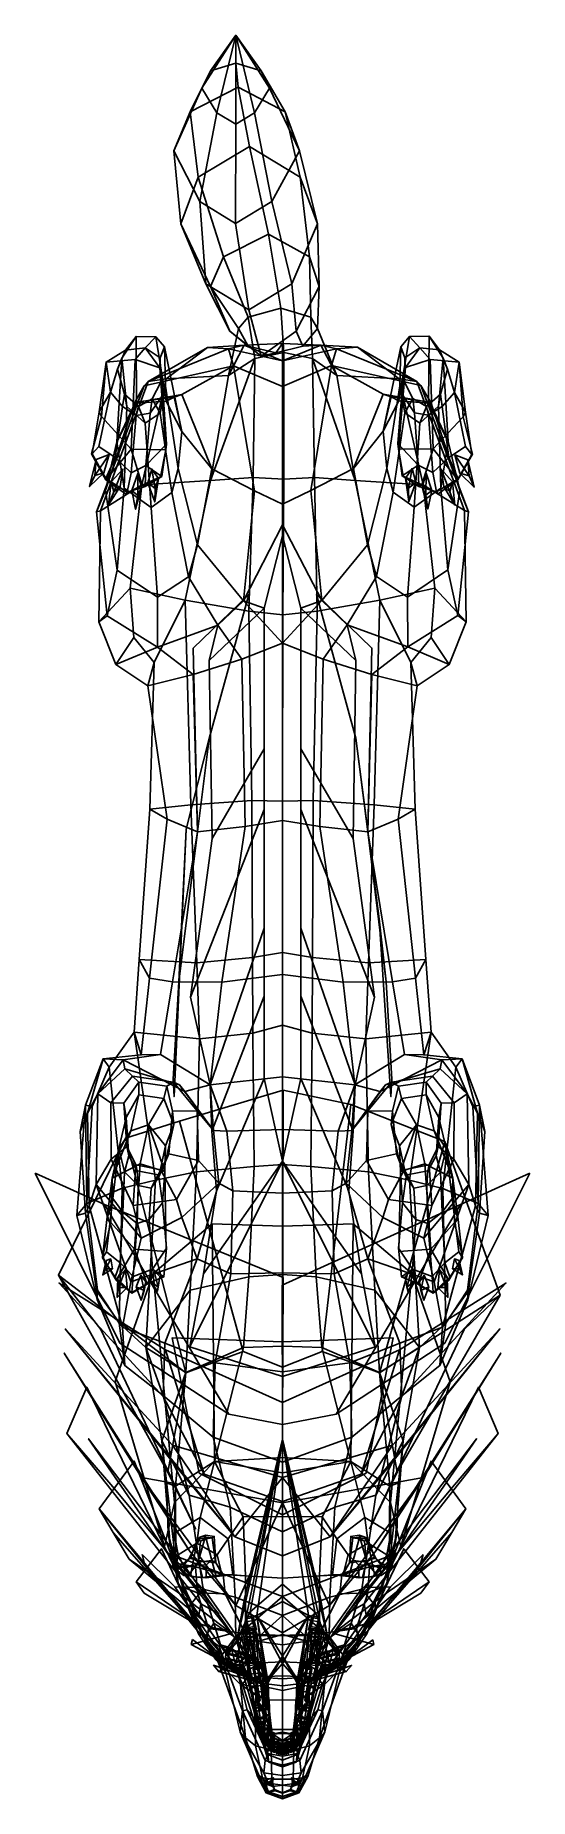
# Model space of a CAD drawing. Extents: x -0.122 to 0.122, y -0.487 to 0.383.
import ezdxf

# ---------------------------------------------------------------- set-up
doc = ezdxf.new("R2010")
doc.units = 0

msp = doc.modelspace()

# ---------------------------------------------------------------- linework, layer by layer
for points in [[(-0.03976, 0.35654, 0.12581), (-0.02307, 0.38269, 0.08768), (-0.03235, 0.34449, 0.12194)], [(-0.0356, 0.36507, 0.13024), (-0.02307, 0.38269, 0.08768), (-0.03976, 0.35654, 0.12581)], [(-0.0356, 0.36507, 0.13024), (-0.02307, 0.36888, 0.13332), (-0.02307, 0.38269, 0.08768)], [(-0.02307, 0.3388, 0.11984), (-0.03235, 0.34449, 0.12194), (-0.02307, 0.38269, 0.08768)], [(-0.02307, 0.3388, 0.11984), (-0.02307, 0.38269, 0.08768), (-0.01379, 0.34449, 0.12195)], [(-0.01055, 0.36507, 0.13025), (-0.02307, 0.38269, 0.08768), (-0.02307, 0.36888, 0.13332)], [(-0.00638, 0.35654, 0.12581), (-0.01379, 0.34449, 0.12195), (-0.02307, 0.38269, 0.08768)], [(-0.01055, 0.36507, 0.13025), (-0.00638, 0.35654, 0.12581), (-0.02307, 0.38269, 0.08768)], [(-0.0356, 0.36507, 0.13024), (-0.04565, 0.34501, 0.22526), (-0.0219, 0.3571, 0.22733), (-0.02307, 0.36888, 0.13332)], [(-0.01055, 0.36507, 0.13025), (-0.02307, 0.36888, 0.13332), (-0.0219, 0.3571, 0.22733), (0.00126, 0.34501, 0.22277)], [(-0.03976, 0.35654, 0.12581), (-0.0536, 0.32575, 0.2212), (-0.04565, 0.34501, 0.22526), (-0.0356, 0.36507, 0.13024)], [(-0.04565, 0.34501, 0.22526), (-0.04162, 0.31275, 0.29464), (-0.01633, 0.32776, 0.29349), (-0.0219, 0.3571, 0.22733)], [(0.00126, 0.34501, 0.22277), (-0.0219, 0.3571, 0.22733), (-0.01633, 0.32776, 0.29349), (0.00875, 0.31275, 0.29063)], [(-0.00638, 0.35654, 0.12581), (-0.01055, 0.36507, 0.13025), (0.00126, 0.34501, 0.22277), (0.00836, 0.32575, 0.21792)], [(-0.03235, 0.34449, 0.12194), (-0.04087, 0.30073, 0.21661), (-0.0536, 0.32575, 0.2212), (-0.03976, 0.35654, 0.12581)], [(-0.01379, 0.34449, 0.12195), (-0.00638, 0.35654, 0.12581), (0.00836, 0.32575, 0.21792), (-0.00528, 0.30073, 0.21472)], [(-0.0536, 0.32575, 0.2212), (-0.05018, 0.28969, 0.29517), (-0.04162, 0.31275, 0.29464), (-0.04565, 0.34501, 0.22526)], [(-0.04087, 0.30073, 0.21661), (-0.03235, 0.34449, 0.12194), (-0.02307, 0.3388, 0.11984), (-0.02321, 0.28989, 0.21512)], [(-0.00528, 0.30073, 0.21472), (-0.02321, 0.28989, 0.21512), (-0.02307, 0.3388, 0.11984), (-0.01379, 0.34449, 0.12195)], [(0.00836, 0.32575, 0.21792), (0.00126, 0.34501, 0.22277), (0.00875, 0.31275, 0.29063), (0.01716, 0.28969, 0.28982)], [(-0.04087, 0.30073, 0.21661), (-0.03777, 0.26012, 0.29449), (-0.05018, 0.28969, 0.29517), (-0.0536, 0.32575, 0.2212)], [(-0.01633, 0.32776, 0.29349), (-0.04162, 0.31275, 0.29464), (-0.02911, 0.27337, 0.36056), (-0.00688, 0.28466, 0.36349)], [(-0.01633, 0.32776, 0.29349), (-0.00688, 0.28466, 0.36349), (0.01336, 0.27336, 0.3549), (0.00875, 0.31275, 0.29063)], [(-0.00528, 0.30073, 0.21472), (0.00836, 0.32575, 0.21792), (0.01716, 0.28969, 0.28982), (0.00463, 0.26012, 0.29112)], [(-0.02911, 0.27337, 0.36056), (-0.04162, 0.31275, 0.29464), (-0.05018, 0.28969, 0.29517), (-0.03555, 0.25877, 0.35524)], [(0.01336, 0.27336, 0.3549), (0.01805, 0.25877, 0.3481), (0.01716, 0.28969, 0.28982), (0.00875, 0.31275, 0.29063)], [(-0.03777, 0.26012, 0.29449), (-0.04087, 0.30073, 0.21661), (-0.02321, 0.28989, 0.21512), (-0.01668, 0.24732, 0.29179)], [(0.00463, 0.26012, 0.29112), (-0.01668, 0.24732, 0.29179), (-0.02321, 0.28989, 0.21512), (-0.00528, 0.30073, 0.21472)], [(-0.03555, 0.25877, 0.35524), (-0.05018, 0.28969, 0.29517), (-0.03777, 0.26012, 0.29449), (-0.02604, 0.2368, 0.34616)], [(0.01805, 0.25877, 0.3481), (0.00678, 0.2368, 0.3419), (0.00463, 0.26012, 0.29112), (0.01716, 0.28969, 0.28982)], [(-0.00688, 0.28466, 0.36349), (-0.02911, 0.27337, 0.36056), (-0.01698, 0.24363, 0.39117), (-0.00092, 0.24804, 0.39617)], [(-0.00688, 0.28466, 0.36349), (-0.00092, 0.24804, 0.39617), (0.01396, 0.24362, 0.38799), (0.01336, 0.27336, 0.3549)], [(-0.01698, 0.24363, 0.39117), (-0.02911, 0.27337, 0.36056), (-0.03555, 0.25877, 0.35524), (-0.02166, 0.23814, 0.38065)], [(0.01396, 0.24362, 0.38799), (0.01723, 0.23814, 0.37715), (0.01805, 0.25877, 0.3481), (0.01336, 0.27336, 0.3549)], [(-0.03777, 0.26012, 0.29449), (-0.01668, 0.24732, 0.29179), (-0.01053, 0.22451, 0.33943), (-0.02604, 0.2368, 0.34616)], [(-0.02166, 0.23814, 0.38065), (-0.03555, 0.25877, 0.35524), (-0.02604, 0.2368, 0.34616), (-0.01693, 0.2293, 0.36727)], [(0.00463, 0.26012, 0.29112), (0.00678, 0.2368, 0.3419), (-0.01053, 0.22451, 0.33943), (-0.01668, 0.24732, 0.29179)], [(0.01723, 0.23814, 0.37715), (0.01007, 0.2293, 0.36467), (0.00678, 0.2368, 0.3419), (0.01805, 0.25877, 0.3481)], [(-0.01367, 0.22336, 0.40782), (-0.01698, 0.24363, 0.39117), (-0.02166, 0.23814, 0.38065), (-0.02674, 0.21491, 0.39404)], [(-0.00092, 0.24804, 0.39617), (-0.01698, 0.24363, 0.39117), (-0.01367, 0.22336, 0.40782), (0.00071, 0.22628, 0.41181)], [(-0.00092, 0.24804, 0.39617), (0.00071, 0.22628, 0.41181), (0.01477, 0.22336, 0.4058), (0.01396, 0.24362, 0.38799)], [(0.01477, 0.22336, 0.4058), (0.02674, 0.2149, 0.39406), (0.01723, 0.23814, 0.37715), (0.01396, 0.24362, 0.38799)], [(-0.02674, 0.21491, 0.39404), (-0.02166, 0.23814, 0.38065), (-0.01693, 0.2293, 0.36727), (-0.01889, 0.22992, 0.36604)], [(-0.02604, 0.2368, 0.34616), (-0.01053, 0.22451, 0.33943), (-0.00326, 0.22611, 0.35904), (-0.01693, 0.2293, 0.36727)], [(0.00678, 0.2368, 0.3419), (0.01007, 0.2293, 0.36467), (-0.00326, 0.22611, 0.35904), (-0.01053, 0.22451, 0.33943)], [(0.02674, 0.2149, 0.39406), (0.01889, 0.22992, 0.36607), (0.01007, 0.2293, 0.36467), (0.01723, 0.23814, 0.37715)], [(-0.07745, 0.22746, 0.04928), (-0.0677, 0.22853, 0.05001), (-0.07264, 0.22275, 0.0049), (-0.08707, 0.22156, 0.00261)], [(-0.08494, 0.20661, 0.02964), (-0.08138, 0.21796, 0.05078), (-0.07745, 0.22746, 0.04928), (-0.08707, 0.22156, 0.00261)], [(-0.07198, 0.20118, 0.17524), (-0.07224, 0.23419, 0.12497), (-0.07928, 0.22339, 0.12204), (-0.08174, 0.18218, 0.16587)], [(-0.07224, 0.23419, 0.12497), (-0.07745, 0.22746, 0.04928), (-0.08138, 0.21796, 0.05078), (-0.07928, 0.22339, 0.12204)], [(-0.06257, 0.234, 0.12488), (-0.0677, 0.22853, 0.05001), (-0.07745, 0.22746, 0.04928), (-0.07224, 0.23419, 0.12497)], [(-0.07264, 0.22275, 0.0049), (-0.0677, 0.22853, 0.05001), (-0.06056, 0.21861, 0.00617)], [(-0.05735, 0.20229, 0.17438), (-0.06257, 0.234, 0.12488), (-0.07224, 0.23419, 0.12497), (-0.07198, 0.20118, 0.17524)], [(-0.0242, 0.21974, 0.28551), (-0.06819, 0.20987, 0.2761), (-0.06627, 0.21191, 0.32357), (-0.02667, 0.22802, 0.31985)], [(-0.05826, 0.22897, 0.1235), (-0.06029, 0.22355, 0.05161), (-0.0677, 0.22853, 0.05001), (-0.06257, 0.234, 0.12488)], [(-0.06056, 0.21861, 0.00617), (-0.0677, 0.22853, 0.05001), (-0.06029, 0.22355, 0.05161)], [(-0.02667, 0.22802, 0.31985), (-0.06627, 0.21191, 0.32357), (-0.03702, 0.22879, 0.35974)], [(-0.03702, 0.22879, 0.35974), (-0.06627, 0.21191, 0.32357), (-0.05747, 0.21322, 0.37522)], [(-0.04969, 0.18734, 0.16757), (-0.05826, 0.22897, 0.1235), (-0.06257, 0.234, 0.12488), (-0.05735, 0.20229, 0.17438)], [(-0.05777, 0.20961, 0.11816), (-0.06009, 0.21156, 0.05251), (-0.06029, 0.22355, 0.05161), (-0.05826, 0.22897, 0.1235)], [(-0.05141, 0.16897, 0.15864), (-0.05777, 0.20961, 0.11816), (-0.05826, 0.22897, 0.1235), (-0.04969, 0.18734, 0.16757)], [(-0.05747, 0.21322, 0.37522), (-0.02674, 0.21491, 0.39404), (-0.01889, 0.22992, 0.36604), (-0.03702, 0.22879, 0.35974)], [(-0.03702, 0.22879, 0.35974), (-0.01889, 0.22992, 0.36604), (-0.02667, 0.22802, 0.31985)], [(-0.02667, 0.22802, 0.31985), (-0.01889, 0.22992, 0.36604), (0, 0.22212, 0.32331)], [(-0.02667, 0.22802, 0.31985), (0, 0.22212, 0.32331), (-0.00001, 0.20949, 0.29675), (-0.0242, 0.21974, 0.28551)], [(-0.01693, 0.2293, 0.36727), (-0.00326, 0.22611, 0.35904), (0, 0.23076, 0.357), (-0.01889, 0.22992, 0.36604)], [(0, 0.22212, 0.32331), (-0.01889, 0.22992, 0.36604), (0, 0.23076, 0.357)], [(-0.01446, 0.16455, 0.42967), (0.00069, 0.16383, 0.43576), (0.00071, 0.22628, 0.41181), (-0.01367, 0.22336, 0.40782)], [(0.01007, 0.2293, 0.36467), (0.01889, 0.22992, 0.36607), (0, 0.23076, 0.357), (-0.00326, 0.22611, 0.35904)], [(0.02667, 0.22805, 0.31988), (0.0242, 0.21981, 0.28554), (-0.00001, 0.20949, 0.29675), (0, 0.22212, 0.32331)], [(0, 0.22212, 0.32331), (0, 0.23076, 0.357), (0.01889, 0.22992, 0.36607)], [(0.02667, 0.22805, 0.31988), (0, 0.22212, 0.32331), (0.01889, 0.22992, 0.36607)], [(0.01581, 0.16454, 0.42932), (0.01477, 0.22336, 0.4058), (0.00071, 0.22628, 0.41181), (0.00069, 0.16383, 0.43576)], [(0.05747, 0.21322, 0.37524), (0.03702, 0.2288, 0.35977), (0.01889, 0.22992, 0.36607), (0.02674, 0.2149, 0.39406)], [(0.03702, 0.2288, 0.35977), (0.02667, 0.22805, 0.31988), (0.01889, 0.22992, 0.36607)], [(0.0242, 0.21981, 0.28554), (0.02667, 0.22805, 0.31988), (0.06627, 0.21196, 0.3236), (0.06819, 0.20995, 0.27613)], [(0.02667, 0.22805, 0.31988), (0.03702, 0.2288, 0.35977), (0.06627, 0.21196, 0.3236)], [(0.03702, 0.2288, 0.35977), (0.05747, 0.21322, 0.37524), (0.06627, 0.21196, 0.3236)], [(0.04969, 0.18747, 0.16757), (0.05735, 0.20242, 0.17439), (0.06257, 0.23413, 0.12487), (0.05826, 0.2291, 0.12349)], [(0.05141, 0.1691, 0.15864), (0.04969, 0.18747, 0.16757), (0.05826, 0.2291, 0.12349), (0.05777, 0.20974, 0.11816)], [(0.05735, 0.20242, 0.17439), (0.07198, 0.20131, 0.17524), (0.07224, 0.23432, 0.12496), (0.06257, 0.23413, 0.12487)], [(0.05777, 0.20974, 0.11816), (0.05826, 0.2291, 0.12349), (0.06029, 0.22359, 0.0516), (0.06009, 0.21162, 0.05252)], [(0.05826, 0.2291, 0.12349), (0.06257, 0.23413, 0.12487), (0.0677, 0.22857, 0.04999), (0.06029, 0.22359, 0.0516)], [(0.06062, 0.21881, 0.00617), (0.06029, 0.22359, 0.0516), (0.0677, 0.22857, 0.04999)], [(0.07274, 0.22281, 0.00489), (0.06062, 0.21881, 0.00617), (0.0677, 0.22857, 0.04999)], [(0.06257, 0.23413, 0.12487), (0.07224, 0.23432, 0.12496), (0.07745, 0.2275, 0.04926), (0.0677, 0.22857, 0.04999)], [(0.07745, 0.2275, 0.04926), (0.08715, 0.22146, 0.0026), (0.07274, 0.22281, 0.00489), (0.0677, 0.22857, 0.04999)], [(0.07198, 0.20131, 0.17524), (0.08174, 0.18231, 0.16587), (0.07928, 0.22352, 0.12204), (0.07224, 0.23432, 0.12496)], [(0.07224, 0.23432, 0.12496), (0.07928, 0.22352, 0.12204), (0.08139, 0.21801, 0.05078), (0.07745, 0.2275, 0.04926)], [(0.08484, 0.20654, 0.02964), (0.08715, 0.22146, 0.0026), (0.07745, 0.2275, 0.04926), (0.08139, 0.21801, 0.05078)], [(-0.09045, 0.19696, 0.0099), (-0.08707, 0.22156, 0.00261), (-0.08931, 0.19469, 0.00229)], [(-0.08707, 0.22156, 0.00261), (-0.09045, 0.19696, 0.0099), (-0.08494, 0.20661, 0.02964)], [(-0.07471, 0.17862, 0.00165), (-0.08931, 0.19469, 0.00229), (-0.08707, 0.22156, 0.00261), (-0.07264, 0.22275, 0.0049)], [(-0.08138, 0.21796, 0.05078), (-0.08494, 0.20661, 0.02964), (-0.07892, 0.19959, 0.03659), (-0.07797, 0.20567, 0.05344)], [(-0.08174, 0.18218, 0.16587), (-0.07928, 0.22339, 0.12204), (-0.07687, 0.19963, 0.11479), (-0.07805, 0.15929, 0.15388)], [(-0.07928, 0.22339, 0.12204), (-0.08138, 0.21796, 0.05078), (-0.07797, 0.20567, 0.05344), (-0.07687, 0.19963, 0.11479)], [(-0.07471, 0.17862, 0.00165), (-0.07264, 0.22275, 0.0049), (-0.06056, 0.21861, 0.00617), (-0.0576, 0.17832, 0.00094)], [(-0.0242, 0.21974, 0.28551), (-0.04963, 0.2056, 0.2155), (-0.07308, 0.20149, 0.21774), (-0.06819, 0.20987, 0.2761)], [(-0.06029, 0.22355, 0.05161), (-0.06009, 0.21156, 0.05251), (-0.05894, 0.20559, 0.02902), (-0.06056, 0.21861, 0.00617)], [(-0.06056, 0.21861, 0.00617), (-0.05894, 0.20559, 0.02902), (-0.05726, 0.18103, 0.0171), (-0.0576, 0.17832, 0.00094)], [(-0.03496, 0.16888, 0.20947), (-0.04963, 0.2056, 0.2155), (-0.0242, 0.21974, 0.28551), (-0.01391, 0.15804, 0.26128)], [(-0.02674, 0.21491, 0.39404), (-0.0356, 0.16312, 0.41407), (-0.01367, 0.22336, 0.40782)], [(-0.01367, 0.22336, 0.40782), (-0.0356, 0.16312, 0.41407), (-0.01446, 0.16455, 0.42967)], [(-0.01391, 0.15804, 0.26128), (-0.0242, 0.21974, 0.28551), (-0.00001, 0.20949, 0.29675), (0, 0.15153, 0.26735)], [(0.01391, 0.15811, 0.26128), (0, 0.15153, 0.26735), (-0.00001, 0.20949, 0.29675), (0.0242, 0.21981, 0.28554)], [(0.03496, 0.16899, 0.20948), (0.01391, 0.15811, 0.26128), (0.0242, 0.21981, 0.28554), (0.04963, 0.20571, 0.21552)], [(0.02674, 0.2149, 0.39406), (0.01477, 0.22336, 0.4058), (0.03583, 0.16311, 0.41389)], [(0.01477, 0.22336, 0.4058), (0.01581, 0.16454, 0.42932), (0.03583, 0.16311, 0.41389)], [(0.0242, 0.21981, 0.28554), (0.06819, 0.20995, 0.27613), (0.07308, 0.2016, 0.21777), (0.04963, 0.20571, 0.21552)], [(0.06062, 0.21881, 0.00617), (0.05716, 0.17858, 0.00096), (0.05685, 0.18131, 0.01712), (0.05884, 0.20585, 0.02902)], [(0.07427, 0.17866, 0.00167), (0.05716, 0.17858, 0.00096), (0.06062, 0.21881, 0.00617), (0.07274, 0.22281, 0.00489)], [(0.06029, 0.22359, 0.0516), (0.06062, 0.21881, 0.00617), (0.05884, 0.20585, 0.02902), (0.06009, 0.21162, 0.05252)], [(0.07427, 0.17866, 0.00167), (0.07274, 0.22281, 0.00489), (0.08715, 0.22146, 0.0026), (0.08907, 0.19454, 0.0023)], [(0.08174, 0.18231, 0.16587), (0.07806, 0.15942, 0.15388), (0.07687, 0.19976, 0.1148), (0.07928, 0.22352, 0.12204)], [(0.07928, 0.22352, 0.12204), (0.07687, 0.19976, 0.1148), (0.07797, 0.20572, 0.05345), (0.08139, 0.21801, 0.05078)], [(0.08139, 0.21801, 0.05078), (0.07797, 0.20572, 0.05345), (0.07874, 0.1996, 0.0366), (0.08484, 0.20654, 0.02964)], [(0.08715, 0.22146, 0.0026), (0.08484, 0.20654, 0.02964), (0.09024, 0.19681, 0.00991)], [(0.09024, 0.19681, 0.00991), (0.08907, 0.19454, 0.0023), (0.08715, 0.22146, 0.0026)], [(-0.08973, 0.14823, 0.32587), (-0.06627, 0.21191, 0.32357), (-0.06819, 0.20987, 0.2761), (-0.09174, 0.14766, 0.26475)], [(-0.06819, 0.20987, 0.2761), (-0.07308, 0.20149, 0.21774), (-0.08739, 0.1583, 0.20899), (-0.09174, 0.14766, 0.26475)], [(-0.06934, 0.16096, 0.38805), (-0.05747, 0.21322, 0.37522), (-0.06627, 0.21191, 0.32357), (-0.08973, 0.14823, 0.32587)], [(-0.0356, 0.16312, 0.41407), (-0.02674, 0.21491, 0.39404), (-0.05747, 0.21322, 0.37522), (-0.06934, 0.16096, 0.38805)], [(-0.05894, 0.20559, 0.02902), (-0.06009, 0.21156, 0.05251), (-0.06431, 0.20346, 0.05392), (-0.06534, 0.19632, 0.03472)], [(-0.06033, 0.1964, 0.1138), (-0.06431, 0.20346, 0.05392), (-0.06009, 0.21156, 0.05251), (-0.05777, 0.20961, 0.11816)], [(-0.05459, 0.15719, 0.1527), (-0.06033, 0.1964, 0.1138), (-0.05777, 0.20961, 0.11816), (-0.05141, 0.16897, 0.15864)], [(0.03583, 0.16311, 0.41389), (0.06934, 0.16096, 0.38805), (0.05747, 0.21322, 0.37524), (0.02674, 0.2149, 0.39406)], [(0.0546, 0.15733, 0.1527), (0.05141, 0.1691, 0.15864), (0.05777, 0.20974, 0.11816), (0.06033, 0.19652, 0.11381)], [(0.06934, 0.16096, 0.38805), (0.08973, 0.14828, 0.32586), (0.06627, 0.21196, 0.3236), (0.05747, 0.21322, 0.37524)], [(0.06033, 0.19652, 0.11381), (0.05777, 0.20974, 0.11816), (0.06009, 0.21162, 0.05252), (0.06431, 0.20351, 0.05393)], [(0.05884, 0.20585, 0.02902), (0.06512, 0.1965, 0.03473), (0.06431, 0.20351, 0.05393), (0.06009, 0.21162, 0.05252)], [(0.08973, 0.14828, 0.32586), (0.09174, 0.14774, 0.26474), (0.06819, 0.20995, 0.27613), (0.06627, 0.21196, 0.3236)], [(0.06819, 0.20995, 0.27613), (0.09174, 0.14774, 0.26474), (0.08739, 0.15842, 0.20899), (0.07308, 0.2016, 0.21777)], [(-0.08494, 0.20661, 0.02964), (-0.09045, 0.19696, 0.0099), (-0.09384, 0.17621, 0.01333), (-0.09061, 0.17997, 0.02339)], [(-0.08251, 0.17452, 0.0262), (-0.07892, 0.19959, 0.03659), (-0.08494, 0.20661, 0.02964), (-0.09061, 0.17997, 0.02339)], [(-0.08174, 0.18218, 0.16587), (-0.08739, 0.1583, 0.20899), (-0.07308, 0.20149, 0.21774), (-0.07258, 0.20169, 0.19669)], [(-0.07198, 0.20118, 0.17524), (-0.08174, 0.18218, 0.16587), (-0.07258, 0.20169, 0.19669)], [(-0.07102, 0.19956, 0.05552), (-0.07797, 0.20567, 0.05344), (-0.07892, 0.19959, 0.03659), (-0.07213, 0.19524, 0.04111)], [(-0.07687, 0.19963, 0.11479), (-0.07797, 0.20567, 0.05344), (-0.07102, 0.19956, 0.05552), (-0.06769, 0.19132, 0.11129)], [(-0.07308, 0.20149, 0.21774), (-0.04963, 0.2056, 0.2155), (-0.05351, 0.20427, 0.19512), (-0.07258, 0.20169, 0.19669)], [(-0.07258, 0.20169, 0.19669), (-0.05351, 0.20427, 0.19512), (-0.05735, 0.20229, 0.17438), (-0.07198, 0.20118, 0.17524)], [(-0.07102, 0.19956, 0.05552), (-0.07213, 0.19524, 0.04111), (-0.06534, 0.19632, 0.03472), (-0.06431, 0.20346, 0.05392)], [(-0.06769, 0.19132, 0.11129), (-0.07102, 0.19956, 0.05552), (-0.06431, 0.20346, 0.05392), (-0.06033, 0.1964, 0.1138)], [(-0.06534, 0.19632, 0.03472), (-0.06744, 0.1706, 0.02877), (-0.05726, 0.18103, 0.0171), (-0.05894, 0.20559, 0.02902)], [(-0.05351, 0.20427, 0.19512), (-0.04969, 0.18734, 0.16757), (-0.05735, 0.20229, 0.17438)], [(-0.04969, 0.18734, 0.16757), (-0.05351, 0.20427, 0.19512), (-0.04963, 0.2056, 0.2155), (-0.03496, 0.16888, 0.20947)], [(0.04969, 0.18747, 0.16757), (0.03496, 0.16899, 0.20948), (0.04963, 0.20571, 0.21552), (0.05351, 0.20439, 0.19514)], [(0.07308, 0.2016, 0.21777), (0.07258, 0.20181, 0.19671), (0.05351, 0.20439, 0.19514), (0.04963, 0.20571, 0.21552)], [(0.05351, 0.20439, 0.19514), (0.05735, 0.20242, 0.17439), (0.04969, 0.18747, 0.16757)], [(0.07258, 0.20181, 0.19671), (0.07198, 0.20131, 0.17524), (0.05735, 0.20242, 0.17439), (0.05351, 0.20439, 0.19514)], [(0.06512, 0.1965, 0.03473), (0.05884, 0.20585, 0.02902), (0.05685, 0.18131, 0.01712), (0.0669, 0.17076, 0.0288)], [(0.06769, 0.19144, 0.11131), (0.06033, 0.19652, 0.11381), (0.06431, 0.20351, 0.05393), (0.07102, 0.1996, 0.05553)], [(0.07102, 0.1996, 0.05553), (0.06431, 0.20351, 0.05393), (0.06512, 0.1965, 0.03473), (0.0719, 0.19534, 0.04112)], [(0.07687, 0.19976, 0.1148), (0.06769, 0.19144, 0.11131), (0.07102, 0.1996, 0.05553), (0.07797, 0.20572, 0.05345)], [(0.07102, 0.1996, 0.05553), (0.0719, 0.19534, 0.04112), (0.07874, 0.1996, 0.0366), (0.07797, 0.20572, 0.05345)], [(0.07198, 0.20131, 0.17524), (0.07258, 0.20181, 0.19671), (0.08174, 0.18231, 0.16587)], [(0.08174, 0.18231, 0.16587), (0.07258, 0.20181, 0.19671), (0.07308, 0.2016, 0.21777), (0.08739, 0.15842, 0.20899)], [(0.08202, 0.17448, 0.02622), (0.09019, 0.17983, 0.02341), (0.08484, 0.20654, 0.02964), (0.07874, 0.1996, 0.0366)], [(0.08484, 0.20654, 0.02964), (0.09019, 0.17983, 0.02341), (0.09337, 0.17602, 0.01336), (0.09024, 0.19681, 0.00991)], [(-0.09384, 0.17621, 0.01333), (-0.09045, 0.19696, 0.0099), (-0.08931, 0.19469, 0.00229), (-0.09418, 0.17631, 0.00246)], [(-0.0871, 0.16348, 0.00214), (-0.09418, 0.17631, 0.00246), (-0.08931, 0.19469, 0.00229), (-0.07471, 0.17862, 0.00165)], [(-0.07213, 0.19524, 0.04111), (-0.07892, 0.19959, 0.03659), (-0.08251, 0.17452, 0.0262), (-0.07465, 0.16698, 0.03207)], [(-0.07805, 0.15929, 0.15388), (-0.07687, 0.19963, 0.11479), (-0.06769, 0.19132, 0.11129), (-0.06483, 0.14985, 0.14912)], [(-0.07213, 0.19524, 0.04111), (-0.07465, 0.16698, 0.03207), (-0.06744, 0.1706, 0.02877), (-0.06534, 0.19632, 0.03472)], [(-0.06483, 0.14985, 0.14912), (-0.06769, 0.19132, 0.11129), (-0.06033, 0.1964, 0.1138), (-0.05459, 0.15719, 0.1527)], [(0.06483, 0.14999, 0.14911), (0.0546, 0.15733, 0.1527), (0.06033, 0.19652, 0.11381), (0.06769, 0.19144, 0.11131)], [(0.07806, 0.15942, 0.15388), (0.06483, 0.14999, 0.14911), (0.06769, 0.19144, 0.11131), (0.07687, 0.19976, 0.1148)], [(0.0719, 0.19534, 0.04112), (0.06512, 0.1965, 0.03473), (0.0669, 0.17076, 0.0288), (0.07406, 0.16704, 0.0321)], [(0.0719, 0.19534, 0.04112), (0.07406, 0.16704, 0.0321), (0.08202, 0.17448, 0.02622), (0.07874, 0.1996, 0.0366)], [(0.08647, 0.16337, 0.00218), (0.07427, 0.17866, 0.00167), (0.08907, 0.19454, 0.0023), (0.09371, 0.1761, 0.00249)], [(0.09337, 0.17602, 0.01336), (0.09371, 0.1761, 0.00249), (0.08907, 0.19454, 0.0023), (0.09024, 0.19681, 0.00991)], [(-0.03496, 0.16888, 0.20947), (-0.04197, 0.13134, 0.20313), (-0.05141, 0.16897, 0.15864), (-0.04969, 0.18734, 0.16757)], [(0.03496, 0.16899, 0.20948), (0.04969, 0.18747, 0.16757), (0.05141, 0.1691, 0.15864), (0.04197, 0.13145, 0.20312)], [(-0.09418, 0.17631, 0.00246), (-0.0871, 0.16348, 0.00214), (-0.08721, 0.16404, 0.01556), (-0.09384, 0.17621, 0.01333)], [(-0.09061, 0.17997, 0.02339), (-0.09384, 0.17621, 0.01333), (-0.08721, 0.16404, 0.01556), (-0.08251, 0.17452, 0.0262)], [(-0.09262, 0.16554, 0.01982), (-0.0881, 0.16691, 0.01569), (-0.08546, 0.17592, 0.02436)], [(-0.08546, 0.17592, 0.02436), (-0.09185, 0.17341, 0.014), (-0.09262, 0.16554, 0.01982)], [(-0.08739, 0.1583, 0.20899), (-0.08174, 0.18218, 0.16587), (-0.07805, 0.15929, 0.15388), (-0.08153, 0.11888, 0.20076)], [(-0.07465, 0.16698, 0.03207), (-0.08251, 0.17452, 0.0262), (-0.08721, 0.16404, 0.01556), (-0.07659, 0.15743, 0.01989)], [(-0.0871, 0.16348, 0.00214), (-0.07471, 0.17862, 0.00165), (-0.06931, 0.16088, 0.0014), (-0.07753, 0.15649, 0.00173)], [(-0.06931, 0.16088, 0.0014), (-0.07471, 0.17862, 0.00165), (-0.0576, 0.17832, 0.00094), (-0.06013, 0.16497, 0.00102)], [(-0.06744, 0.1706, 0.02877), (-0.05956, 0.16517, 0.01272), (-0.05726, 0.18103, 0.0171)], [(-0.05956, 0.16517, 0.01272), (-0.06013, 0.16497, 0.00102), (-0.0576, 0.17832, 0.00094), (-0.05726, 0.18103, 0.0171)], [(0.05895, 0.16541, 0.01274), (0.05685, 0.18131, 0.01712), (0.05716, 0.17858, 0.00096), (0.05953, 0.1652, 0.00105)], [(0.0669, 0.17076, 0.0288), (0.05685, 0.18131, 0.01712), (0.05895, 0.16541, 0.01274)], [(0.06865, 0.16099, 0.00143), (0.05953, 0.1652, 0.00105), (0.05716, 0.17858, 0.00096), (0.07427, 0.17866, 0.00167)], [(0.08647, 0.16337, 0.00218), (0.07681, 0.1565, 0.00177), (0.06865, 0.16099, 0.00143), (0.07427, 0.17866, 0.00167)], [(0.07406, 0.16704, 0.0321), (0.07588, 0.15747, 0.01993), (0.08658, 0.16393, 0.0156), (0.08202, 0.17448, 0.02622)], [(0.08739, 0.15842, 0.20899), (0.08154, 0.119, 0.20073), (0.07806, 0.15942, 0.15388), (0.08174, 0.18231, 0.16587)], [(0.09019, 0.17983, 0.02341), (0.08202, 0.17448, 0.02622), (0.08658, 0.16393, 0.0156), (0.09337, 0.17602, 0.01336)], [(0.09201, 0.16537, 0.01985), (0.08499, 0.17584, 0.02439), (0.08751, 0.16679, 0.01572)], [(0.08499, 0.17584, 0.02439), (0.09201, 0.16537, 0.01985), (0.09135, 0.17324, 0.01403)], [(0.09371, 0.1761, 0.00249), (0.09337, 0.17602, 0.01336), (0.08658, 0.16393, 0.0156), (0.08647, 0.16337, 0.00218)], [(-0.09185, 0.17341, 0.014), (-0.0952, 0.16009, 0.00097), (-0.09262, 0.16554, 0.01982)], [(-0.0952, 0.16009, 0.00097), (-0.0881, 0.16691, 0.01569), (-0.09262, 0.16554, 0.01982)], [(-0.0845, 0.16253, 0.01652), (-0.08329, 0.15755, 0.02023), (-0.07873, 0.16874, 0.02753)], [(-0.08014, 0.16019, 0.01836), (-0.07873, 0.16874, 0.02753), (-0.08329, 0.15755, 0.02023)], [(-0.07465, 0.16698, 0.03207), (-0.07659, 0.15743, 0.01989), (-0.06783, 0.1601, 0.01473), (-0.06744, 0.1706, 0.02877)], [(-0.07436, 0.15819, 0.01784), (-0.0714, 0.16663, 0.02716), (-0.07137, 0.15579, 0.01995)], [(-0.0695, 0.15976, 0.01546), (-0.07137, 0.15579, 0.01995), (-0.0714, 0.16663, 0.02716)], [(-0.06783, 0.1601, 0.01473), (-0.05956, 0.16517, 0.01272), (-0.06744, 0.1706, 0.02877)], [(-0.0664, 0.1619, 0.01496), (-0.06444, 0.16879, 0.02331), (-0.06278, 0.15917, 0.01621)], [(-0.06122, 0.1641, 0.01317), (-0.06278, 0.15917, 0.01621), (-0.06444, 0.16879, 0.02331)], [(-0.05459, 0.15719, 0.1527), (-0.05141, 0.16897, 0.15864), (-0.04197, 0.13134, 0.20313), (-0.04641, 0.11566, 0.20178)], [(-0.01391, 0.15804, 0.26128), (-0.01933, 0.10385, 0.27134), (-0.04197, 0.13134, 0.20313), (-0.03496, 0.16888, 0.20947)], [(0.01391, 0.15811, 0.26128), (0.03496, 0.16899, 0.20948), (0.04197, 0.13145, 0.20312), (0.01933, 0.10391, 0.27131)], [(0.0546, 0.15733, 0.1527), (0.04641, 0.11578, 0.20175), (0.04197, 0.13145, 0.20312), (0.05141, 0.1691, 0.15864)], [(0.06715, 0.16024, 0.01476), (0.0669, 0.17076, 0.0288), (0.05895, 0.16541, 0.01274)], [(0.06715, 0.16024, 0.01476), (0.05895, 0.16541, 0.01274), (0.05953, 0.1652, 0.00105), (0.06865, 0.16099, 0.00143)], [(0.0606, 0.16432, 0.0132), (0.06388, 0.16898, 0.02333), (0.0621, 0.15937, 0.01624)], [(0.06575, 0.16206, 0.01499), (0.0621, 0.15937, 0.01624), (0.06388, 0.16898, 0.02333)], [(0.07406, 0.16704, 0.0321), (0.0669, 0.17076, 0.0288), (0.06715, 0.16024, 0.01476), (0.07588, 0.15747, 0.01993)], [(0.06882, 0.15988, 0.0155), (0.0708, 0.16673, 0.02719), (0.07064, 0.15589, 0.01998)], [(0.07366, 0.15825, 0.01787), (0.07064, 0.15589, 0.01998), (0.0708, 0.16673, 0.02719)], [(0.07947, 0.16018, 0.01839), (0.08258, 0.1575, 0.02026), (0.07817, 0.16875, 0.02755)], [(0.08385, 0.16246, 0.01655), (0.07817, 0.16875, 0.02755), (0.08258, 0.1575, 0.02026)], [(0.09452, 0.15987, 0.001), (0.09201, 0.16537, 0.01985), (0.08751, 0.16679, 0.01572)], [(0.09135, 0.17324, 0.01403), (0.09201, 0.16537, 0.01985), (0.09452, 0.15987, 0.001)], [(-0.08153, 0.11888, 0.20076), (-0.08646, 0.09641, 0.27739), (-0.09174, 0.14766, 0.26475), (-0.08739, 0.1583, 0.20899)], [(-0.09058, 0.09337, 0.33091), (-0.07513, 0.10999, 0.38707), (-0.06934, 0.16096, 0.38805), (-0.08973, 0.14823, 0.32587)], [(-0.07659, 0.15743, 0.01989), (-0.08721, 0.16404, 0.01556), (-0.0871, 0.16348, 0.00214), (-0.07753, 0.15649, 0.00173)], [(-0.0845, 0.16253, 0.01652), (-0.08579, 0.15113, 0.00141), (-0.08329, 0.15755, 0.02023)], [(-0.08014, 0.16019, 0.01836), (-0.08329, 0.15755, 0.02023), (-0.08579, 0.15113, 0.00141)], [(-0.08153, 0.11888, 0.20076), (-0.07805, 0.15929, 0.15388), (-0.06483, 0.14985, 0.14912), (-0.06162, 0.10554, 0.19939)], [(-0.07659, 0.15743, 0.01989), (-0.07753, 0.15649, 0.00173), (-0.06931, 0.16088, 0.0014), (-0.06783, 0.1601, 0.01473)], [(-0.07513, 0.10999, 0.38707), (-0.04804, 0.10403, 0.41032), (-0.0356, 0.16312, 0.41407), (-0.06934, 0.16096, 0.38805)], [(-0.07436, 0.15819, 0.01784), (-0.07137, 0.15579, 0.01995), (-0.07247, 0.14893, 0.00146)], [(-0.0695, 0.15976, 0.01546), (-0.07247, 0.14893, 0.00146), (-0.07137, 0.15579, 0.01995)], [(-0.06783, 0.1601, 0.01473), (-0.06931, 0.16088, 0.0014), (-0.06013, 0.16497, 0.00102), (-0.05956, 0.16517, 0.01272)], [(-0.0664, 0.1619, 0.01496), (-0.06278, 0.15917, 0.01621), (-0.06301, 0.15255, 0.00021)], [(-0.06483, 0.14985, 0.14912), (-0.05459, 0.15719, 0.1527), (-0.04641, 0.11566, 0.20178), (-0.06162, 0.10554, 0.19939)], [(-0.06122, 0.1641, 0.01317), (-0.06301, 0.15255, 0.00021), (-0.06278, 0.15917, 0.01621)], [(-0.0167, 0.09874, 0.43586), (-0.01446, 0.16455, 0.42967), (-0.0356, 0.16312, 0.41407), (-0.04804, 0.10403, 0.41032)], [(-0.01391, 0.15804, 0.26128), (0, 0.15153, 0.26735), (0, 0.08284, 0.26987), (-0.01933, 0.10385, 0.27134)], [(0.00069, 0.16383, 0.43576), (-0.01446, 0.16455, 0.42967), (-0.0167, 0.09874, 0.43586), (0.00017, 0.0969, 0.44129)], [(0.01391, 0.15811, 0.26128), (0.01933, 0.10391, 0.27131), (0, 0.08284, 0.26987), (0, 0.15153, 0.26735)], [(0.00069, 0.16383, 0.43576), (0.00017, 0.0969, 0.44129), (0.01702, 0.09874, 0.43581), (0.01581, 0.16454, 0.42932)], [(0.01702, 0.09874, 0.43581), (0.04804, 0.10403, 0.4103), (0.03583, 0.16311, 0.41389), (0.01581, 0.16454, 0.42932)], [(0.07513, 0.10998, 0.38704), (0.06934, 0.16096, 0.38805), (0.03583, 0.16311, 0.41389), (0.04804, 0.10403, 0.4103)], [(0.06483, 0.14999, 0.14911), (0.06162, 0.10566, 0.19936), (0.04641, 0.11578, 0.20175), (0.0546, 0.15733, 0.1527)], [(0.0606, 0.16432, 0.0132), (0.0621, 0.15937, 0.01624), (0.06225, 0.15274, 0.00025)], [(0.08154, 0.119, 0.20073), (0.06162, 0.10566, 0.19936), (0.06483, 0.14999, 0.14911), (0.07806, 0.15942, 0.15388)], [(0.06575, 0.16206, 0.01499), (0.06225, 0.15274, 0.00025), (0.0621, 0.15937, 0.01624)], [(0.07588, 0.15747, 0.01993), (0.06715, 0.16024, 0.01476), (0.06865, 0.16099, 0.00143), (0.07681, 0.1565, 0.00177)], [(0.06882, 0.15988, 0.0155), (0.07064, 0.15589, 0.01998), (0.07165, 0.14901, 0.0015)], [(0.09059, 0.0934, 0.33086), (0.08973, 0.14828, 0.32586), (0.06934, 0.16096, 0.38805), (0.07513, 0.10998, 0.38704)], [(0.07366, 0.15825, 0.01787), (0.07165, 0.14901, 0.0015), (0.07064, 0.15589, 0.01998)], [(0.07588, 0.15747, 0.01993), (0.07681, 0.1565, 0.00177), (0.08647, 0.16337, 0.00218), (0.08658, 0.16393, 0.0156)], [(0.07947, 0.16018, 0.01839), (0.085, 0.15103, 0.00145), (0.08258, 0.1575, 0.02026)], [(0.08154, 0.119, 0.20073), (0.08739, 0.15842, 0.20899), (0.09174, 0.14774, 0.26474), (0.08647, 0.09648, 0.27735)], [(0.08385, 0.16246, 0.01655), (0.08258, 0.1575, 0.02026), (0.085, 0.15103, 0.00145)], [(-0.08646, 0.09641, 0.27739), (-0.09058, 0.09337, 0.33091), (-0.08973, 0.14823, 0.32587), (-0.09174, 0.14766, 0.26475)], [(0.08647, 0.09648, 0.27735), (0.09174, 0.14774, 0.26474), (0.08973, 0.14828, 0.32586), (0.09059, 0.0934, 0.33086)], [(0, 0.14131, 0.2764), (0, 0.13588, 0.23918), (-0.009, 0.10012, 0.21887), (-0.01933, 0.10385, 0.27134)], [(0, 0.14131, 0.2764), (0.01933, 0.10391, 0.27131), (0.009, 0.10015, 0.21886), (0, 0.13588, 0.23918)], [(-0.04197, 0.13134, 0.20313), (-0.01933, 0.10385, 0.27134), (-0.03192, 0.09182, 0.28238), (-0.04641, 0.11566, 0.20178)], [(0.04197, 0.13145, 0.20312), (0.04641, 0.11578, 0.20175), (0.03193, 0.09188, 0.28233), (0.01933, 0.10391, 0.27131)], [(-0.06162, 0.10554, 0.19939), (-0.06173, 0.08101, 0.29453), (-0.08646, 0.09641, 0.27739), (-0.08153, 0.11888, 0.20076)], [(-0.04641, 0.11566, 0.20178), (-0.03192, 0.09182, 0.28238), (-0.06173, 0.08101, 0.29453), (-0.06162, 0.10554, 0.19939)], [(0.04641, 0.11578, 0.20175), (0.06162, 0.10566, 0.19936), (0.06174, 0.08106, 0.29448), (0.03193, 0.09188, 0.28233)], [(0.06162, 0.10566, 0.19936), (0.08154, 0.119, 0.20073), (0.08647, 0.09648, 0.27735), (0.06174, 0.08106, 0.29448)], [(-0.0822, 0.07242, 0.33651), (-0.07332, 0.08577, 0.37056), (-0.07513, 0.10999, 0.38707), (-0.09058, 0.09337, 0.33091)], [(-0.07332, 0.08577, 0.37056), (-0.06334, 0.07334, 0.37788), (-0.04804, 0.10403, 0.41032), (-0.07513, 0.10999, 0.38707)], [(-0.04201, -0.01009, 0.29026), (-0.04404, 0.08042, 0.31638), (-0.01668, 0.10692, 0.24841), (-0.03612, 0.03596, 0.21441)], [(0.04201, -0.01008, 0.29024), (0.03612, 0.03598, 0.21439), (0.01668, 0.10695, 0.2484), (0.04404, 0.08044, 0.31637)], [(0.07333, 0.08577, 0.37052), (0.07513, 0.10998, 0.38704), (0.04804, 0.10403, 0.4103), (0.06334, 0.07335, 0.37785)], [(0.0822, 0.07244, 0.33646), (0.09059, 0.0934, 0.33086), (0.07513, 0.10998, 0.38704), (0.07333, 0.08577, 0.37052)], [(-0.06173, 0.08101, 0.29453), (-0.0822, 0.07242, 0.33651), (-0.09058, 0.09337, 0.33091), (-0.08646, 0.09641, 0.27739)], [(-0.06334, 0.07334, 0.37788), (-0.06546, 0.00098, 0.38329), (-0.04519, 0.00322, 0.42007), (-0.04804, 0.10403, 0.41032)], [(-0.01517, 0.00539, 0.44177), (-0.0167, 0.09874, 0.43586), (-0.04804, 0.10403, 0.41032), (-0.04519, 0.00322, 0.42007)], [(-0.01933, 0.10385, 0.27134), (-0.009, 0.10012, 0.21887), (-0.03616, 0.0744, 0.30291), (-0.03192, 0.09182, 0.28238)], [(-0.03477, -0.01341, 0.28603), (-0.03616, 0.0744, 0.30291), (-0.009, 0.10012, 0.21887), (-0.00899, 0.03082, 0.20214)], [(-0.01933, 0.10385, 0.27134), (0, 0.08284, 0.26987), (-0.02011, 0.07506, 0.28926), (-0.03192, 0.09182, 0.28238)], [(0.00017, 0.0969, 0.44129), (-0.0167, 0.09874, 0.43586), (-0.01517, 0.00539, 0.44177), (0, 0.00504, 0.44783)], [(0.01933, 0.10391, 0.27131), (0.03193, 0.09188, 0.28233), (0.02011, 0.07508, 0.28925), (0, 0.08284, 0.26987)], [(0.00017, 0.0969, 0.44129), (0, 0.00504, 0.44783), (0.01517, 0.00539, 0.44177), (0.01702, 0.09874, 0.43581)], [(0.01933, 0.10391, 0.27131), (0.03193, 0.09188, 0.28233), (0.03617, 0.07442, 0.30289), (0.009, 0.10015, 0.21886)], [(0.03477, -0.0134, 0.28601), (0.009, 0.03085, 0.20213), (0.009, 0.10015, 0.21886), (0.03617, 0.07442, 0.30289)], [(0.01517, 0.00539, 0.44177), (0.04519, 0.00322, 0.42007), (0.04804, 0.10403, 0.4103), (0.01702, 0.09874, 0.43581)], [(0.06334, 0.07335, 0.37785), (0.04804, 0.10403, 0.4103), (0.04519, 0.00322, 0.42007), (0.06546, 0.00098, 0.38328)], [(0.06174, 0.08106, 0.29448), (0.08647, 0.09648, 0.27735), (0.09059, 0.0934, 0.33086), (0.0822, 0.07244, 0.33646)], [(-0.03192, 0.09182, 0.28238), (-0.02011, 0.07506, 0.28926), (-0.04404, 0.06741, 0.30742), (-0.06173, 0.08101, 0.29453)], [(0.03193, 0.09188, 0.28233), (0.06174, 0.08106, 0.29448), (0.04404, 0.06743, 0.3074), (0.02011, 0.07508, 0.28925)], [(-0.0822, 0.07242, 0.33651), (-0.06645, 0.06182, 0.33645), (-0.06334, 0.07334, 0.37788), (-0.07332, 0.08577, 0.37056)], [(-0.06173, 0.08101, 0.29453), (-0.04404, 0.06741, 0.30742), (-0.06645, 0.06182, 0.33645), (-0.0822, 0.07242, 0.33651)], [(-0.01838, -0.00745, 0.26405), (-0.02011, 0.07506, 0.28926), (0, 0.08284, 0.26987), (0, -0.00448, 0.25413)], [(0.01839, -0.00743, 0.26403), (0, -0.00448, 0.25413), (0, 0.08284, 0.26987), (0.02011, 0.07508, 0.28925)], [(0.06174, 0.08106, 0.29448), (0.0822, 0.07244, 0.33646), (0.06645, 0.06183, 0.33642), (0.04404, 0.06743, 0.3074)], [(0.0822, 0.07244, 0.33646), (0.07333, 0.08577, 0.37052), (0.06334, 0.07335, 0.37785), (0.06645, 0.06183, 0.33642)], [(-0.05699, -0.00395, 0.32555), (-0.06546, 0.00098, 0.38329), (-0.06334, 0.07334, 0.37788), (-0.06645, 0.06182, 0.33645)], [(-0.042, -0.01009, 0.28909), (-0.04404, 0.06741, 0.30742), (-0.02011, 0.07506, 0.28926), (-0.01838, -0.00745, 0.26405)], [(0.04201, -0.01008, 0.28907), (0.01839, -0.00743, 0.26403), (0.02011, 0.07508, 0.28925), (0.04404, 0.06743, 0.3074)], [(0.05699, -0.00395, 0.32554), (0.06645, 0.06183, 0.33642), (0.06334, 0.07335, 0.37785), (0.06546, 0.00098, 0.38328)], [(-0.04404, 0.06741, 0.30742), (-0.042, -0.01009, 0.28909), (-0.05699, -0.00395, 0.32555), (-0.06645, 0.06182, 0.33645)], [(0.04404, 0.06743, 0.3074), (0.06645, 0.06183, 0.33642), (0.05699, -0.00395, 0.32554), (0.04201, -0.01008, 0.28907)], [(-0.04759, -0.00878, 0.19928), (-0.05116, -0.08412, 0.27796), (-0.04201, -0.01009, 0.29026), (-0.03612, 0.03596, 0.21441)], [(0.04759, -0.05304, 0.19923), (0.03612, 0.03598, 0.21439), (0.04201, -0.01008, 0.29024), (0.05116, -0.08412, 0.27794)], [(-0.03477, -0.01341, 0.28603), (-0.00899, 0.03082, 0.20214), (-0.009, 0.00092, 0.18051), (-0.04536, -0.09171, 0.26823)], [(0.03477, -0.0134, 0.28601), (0.04536, -0.0917, 0.26822), (0.009, 0.00093, 0.1805), (0.009, 0.03085, 0.20213)], [(-0.04519, 0.00322, 0.42007), (-0.06546, 0.00098, 0.38329), (-0.07072, -0.07317, 0.39769), (-0.04236, -0.07474, 0.43562)], [(-0.06558, -0.08228, 0.31898), (-0.07072, -0.07317, 0.39769), (-0.06546, 0.00098, 0.38329), (-0.05699, -0.00395, 0.32555)], [(-0.04536, -0.09171, 0.26823), (-0.009, 0.00092, 0.18051), (-0.00899, -0.05764, 0.17301), (-0.03574, -0.13493, 0.25211)], [(-0.01517, 0.00539, 0.44177), (-0.04519, 0.00322, 0.42007), (-0.04236, -0.07474, 0.43562), (-0.01478, -0.07214, 0.45404)], [(-0.01478, -0.07214, 0.45404), (0, -0.06961, 0.45962), (0, 0.00504, 0.44783), (-0.01517, 0.00539, 0.44177)], [(0.01478, -0.07214, 0.45404), (0.01517, 0.00539, 0.44177), (0, 0.00504, 0.44783), (0, -0.06961, 0.45962)], [(0.04536, -0.0917, 0.26822), (0.03573, -0.13493, 0.25212), (0.00899, -0.05763, 0.173), (0.009, 0.00093, 0.1805)], [(0.01517, 0.00539, 0.44177), (0.01478, -0.07214, 0.45404), (0.04236, -0.07474, 0.43561), (0.04519, 0.00322, 0.42007)], [(0.04519, 0.00322, 0.42007), (0.04236, -0.07474, 0.43561), (0.07072, -0.07318, 0.39769), (0.06546, 0.00098, 0.38328)], [(0.06558, -0.08228, 0.31897), (0.05699, -0.00395, 0.32554), (0.06546, 0.00098, 0.38328), (0.07072, -0.07318, 0.39769)], [(-0.05699, -0.00395, 0.32555), (-0.042, -0.01009, 0.28909), (-0.05428, -0.08414, 0.278), (-0.06558, -0.08228, 0.31898)], [(-0.02987, -0.08425, 0.2546), (-0.05428, -0.08414, 0.278), (-0.042, -0.01009, 0.28909), (-0.01838, -0.00745, 0.26405)], [(-0.01838, -0.00745, 0.26405), (0, -0.00448, 0.25413), (0, -0.08047, 0.23819), (-0.02987, -0.08425, 0.2546)], [(0.01839, -0.00743, 0.26403), (0.02987, -0.08424, 0.25458), (0, -0.08047, 0.23819), (0, -0.00448, 0.25413)], [(0.02987, -0.08424, 0.25458), (0.01839, -0.00743, 0.26403), (0.04201, -0.01008, 0.28907), (0.05428, -0.08413, 0.27799)], [(0.05699, -0.00395, 0.32554), (0.06558, -0.08228, 0.31897), (0.05428, -0.08413, 0.27799), (0.04201, -0.01008, 0.28907)], [(-0.05116, -0.08412, 0.27796), (-0.04759, -0.00878, 0.19928), (-0.05347, -0.14073, 0.22435), (-0.05388, -0.13212, 0.27658)], [(-0.00899, -0.05764, 0.17301), (-0.00899, -0.09119, 0.17015), (-0.0349, -0.15769, 0.2449), (-0.03574, -0.13493, 0.25211)], [(0.00899, -0.05763, 0.173), (0.03573, -0.13493, 0.25212), (0.03488, -0.15769, 0.2449), (0.00899, -0.09119, 0.17015)], [(0.05116, -0.08412, 0.27794), (0.05388, -0.13212, 0.27658), (0.05345, -0.14073, 0.22435), (0.04759, -0.05304, 0.19923)], [(-0.04236, -0.07474, 0.43562), (-0.07072, -0.07317, 0.39769), (-0.07325, -0.10887, 0.4047), (-0.041, -0.11226, 0.44315)], [(-0.0697, -0.12016, 0.31598), (-0.07325, -0.10887, 0.4047), (-0.07072, -0.07317, 0.39769), (-0.06558, -0.08228, 0.31898)], [(-0.01478, -0.07214, 0.45404), (-0.04236, -0.07474, 0.43562), (-0.041, -0.11226, 0.44315), (-0.01459, -0.10945, 0.46)], [(-0.01459, -0.10945, 0.46), (0, -0.10552, 0.46534), (0, -0.06961, 0.45962), (-0.01478, -0.07214, 0.45404)], [(0.0146, -0.10944, 0.46), (0.01478, -0.07214, 0.45404), (0, -0.06961, 0.45962), (0, -0.10552, 0.46534)], [(0.01478, -0.07214, 0.45404), (0.0146, -0.10944, 0.46), (0.04101, -0.11226, 0.44315), (0.04236, -0.07474, 0.43561)], [(0.04236, -0.07474, 0.43561), (0.04101, -0.11226, 0.44315), (0.07325, -0.10888, 0.4047), (0.07072, -0.07318, 0.39769)], [(0.06967, -0.12017, 0.31598), (0.06558, -0.08228, 0.31897), (0.07072, -0.07318, 0.39769), (0.07325, -0.10888, 0.4047)], [(-0.06558, -0.08228, 0.31898), (-0.05428, -0.08414, 0.278), (-0.06016, -0.11998, 0.27285), (-0.0697, -0.12016, 0.31598)], [(-0.03574, -0.13494, 0.25015), (-0.06016, -0.11998, 0.27285), (-0.05428, -0.08414, 0.278), (-0.02987, -0.08425, 0.2546)], [(-0.02987, -0.08425, 0.2546), (0, -0.08047, 0.23819), (0, -0.13091, 0.23069), (-0.03574, -0.13494, 0.25015)], [(0.02987, -0.08424, 0.25458), (0.03572, -0.13494, 0.25016), (0, -0.13091, 0.23069), (0, -0.08047, 0.23819)], [(0.03572, -0.13494, 0.25016), (0.02987, -0.08424, 0.25458), (0.05428, -0.08413, 0.27799), (0.06013, -0.11999, 0.27285)], [(0.06558, -0.08228, 0.31897), (0.06967, -0.12017, 0.31598), (0.06013, -0.11999, 0.27285), (0.05428, -0.08413, 0.27799)], [(-0.03264, -0.18714, 0.24508), (-0.0349, -0.15769, 0.2449), (-0.00899, -0.09119, 0.17015), (-0.00899, -0.13186, 0.16896)], [(0.03261, -0.18714, 0.24507), (0.00899, -0.13186, 0.16896), (0.00899, -0.09119, 0.17015), (0.03488, -0.15769, 0.2449)], [(-0.07325, -0.10887, 0.4047), (-0.0697, -0.12016, 0.31598), (-0.08853, -0.12207, 0.31054), (-0.0855, -0.12618, 0.39552)], [(-0.0855, -0.12618, 0.39552), (-0.07906, -0.18595, 0.44527), (-0.06264, -0.18187, 0.46301), (-0.07325, -0.10887, 0.4047)], [(-0.07325, -0.10887, 0.4047), (-0.06264, -0.18187, 0.46301), (-0.04245, -0.17778, 0.48071), (-0.041, -0.11226, 0.44315)], [(-0.01459, -0.10945, 0.46), (-0.041, -0.11226, 0.44315), (-0.04245, -0.17778, 0.48071), (-0.01396, -0.17522, 0.48593)], [(0, -0.10552, 0.46534), (-0.01459, -0.10945, 0.46), (-0.01396, -0.17522, 0.48593), (0, -0.17413, 0.48873)], [(0, -0.10552, 0.46534), (0, -0.17413, 0.48873), (0.01395, -0.17521, 0.48593), (0.0146, -0.10944, 0.46)], [(0.0146, -0.10944, 0.46), (0.01395, -0.17521, 0.48593), (0.04244, -0.17779, 0.48071), (0.04101, -0.11226, 0.44315)], [(0.07325, -0.10888, 0.4047), (0.04101, -0.11226, 0.44315), (0.04244, -0.17779, 0.48071), (0.06262, -0.18189, 0.46301)], [(0.08551, -0.1262, 0.39552), (0.07325, -0.10888, 0.4047), (0.06262, -0.18189, 0.46301), (0.07904, -0.18597, 0.44527)], [(0.07325, -0.10888, 0.4047), (0.08551, -0.1262, 0.39552), (0.08851, -0.12209, 0.31054), (0.06967, -0.12017, 0.31598)], [(-0.0697, -0.12016, 0.31598), (-0.06016, -0.11998, 0.27285), (-0.07858, -0.12258, 0.24314), (-0.08853, -0.12207, 0.31054)], [(-0.06016, -0.11998, 0.27285), (-0.03574, -0.13494, 0.25015), (-0.04819, -0.13825, 0.22979), (-0.07858, -0.12258, 0.24314)], [(0.06013, -0.11999, 0.27285), (0.07854, -0.12259, 0.24314), (0.04812, -0.13826, 0.22979), (0.03572, -0.13494, 0.25016)], [(0.06967, -0.12017, 0.31598), (0.08851, -0.12209, 0.31054), (0.07854, -0.12259, 0.24314), (0.06013, -0.11999, 0.27285)], [(-0.08853, -0.12207, 0.31054), (-0.09619, -0.14886, 0.26931), (-0.09985, -0.15786, 0.29714), (-0.09715, -0.14487, 0.3395)], [(-0.0855, -0.12618, 0.39552), (-0.08853, -0.12207, 0.31054), (-0.09715, -0.14487, 0.3395), (-0.09385, -0.14563, 0.38649)], [(-0.0855, -0.12618, 0.39552), (-0.09385, -0.14563, 0.38649), (-0.09656, -0.19342, 0.41457), (-0.07906, -0.18595, 0.44527)], [(-0.07858, -0.12258, 0.24314), (-0.0911, -0.13937, 0.23285), (-0.09619, -0.14886, 0.26931), (-0.08853, -0.12207, 0.31054)], [(-0.07786, -0.12706, 0.20797), (-0.0911, -0.13937, 0.23285), (-0.07858, -0.12258, 0.24314)], [(-0.0911, -0.13937, 0.23285), (-0.07786, -0.12706, 0.20797), (-0.07395, -0.13064, 0.18276), (-0.08475, -0.1438, 0.18144)], [(-0.07858, -0.12258, 0.24314), (-0.04819, -0.13825, 0.22979), (-0.05085, -0.13496, 0.20788), (-0.07786, -0.12706, 0.20797)], [(-0.07786, -0.12706, 0.20797), (-0.05085, -0.13496, 0.20788), (-0.05374, -0.13363, 0.17802), (-0.07395, -0.13064, 0.18276)], [(0.07854, -0.12259, 0.24314), (0.0778, -0.12707, 0.20798), (0.05079, -0.13496, 0.20788), (0.04812, -0.13826, 0.22979)], [(0.0778, -0.12707, 0.20798), (0.0739, -0.13065, 0.18276), (0.05368, -0.13363, 0.17803), (0.05079, -0.13496, 0.20788)], [(0.09106, -0.13939, 0.23285), (0.08469, -0.14382, 0.18145), (0.0739, -0.13065, 0.18276), (0.0778, -0.12707, 0.20798)], [(0.0778, -0.12707, 0.20798), (0.07854, -0.12259, 0.24314), (0.09106, -0.13939, 0.23285)], [(0.07854, -0.12259, 0.24314), (0.08851, -0.12209, 0.31054), (0.09615, -0.14889, 0.26931), (0.09106, -0.13939, 0.23285)], [(0.08551, -0.1262, 0.39552), (0.07904, -0.18597, 0.44527), (0.09653, -0.19345, 0.41457), (0.09384, -0.14566, 0.38649)], [(0.08551, -0.1262, 0.39552), (0.09384, -0.14566, 0.38649), (0.09713, -0.1449, 0.3395), (0.08851, -0.12209, 0.31054)], [(0.08851, -0.12209, 0.31054), (0.09713, -0.1449, 0.3395), (0.09981, -0.15789, 0.29714), (0.09615, -0.14889, 0.26931)], [(-0.08475, -0.1438, 0.18144), (-0.07395, -0.13064, 0.18276), (-0.07083, -0.13359, 0.108), (-0.07824, -0.14387, 0.10909)], [(-0.07824, -0.14387, 0.10909), (-0.07083, -0.13359, 0.108), (-0.07081, -0.13991, 0.07379), (-0.07713, -0.151, 0.07467)], [(-0.07395, -0.13064, 0.18276), (-0.05374, -0.13363, 0.17802), (-0.05714, -0.13561, 0.10734), (-0.07083, -0.13359, 0.108)], [(-0.07083, -0.13359, 0.108), (-0.05714, -0.13561, 0.10734), (-0.05862, -0.14165, 0.07334), (-0.07081, -0.13991, 0.07379)], [(-0.05714, -0.13561, 0.10734), (-0.0543, -0.14795, 0.10771), (-0.05365, -0.15441, 0.07338), (-0.05862, -0.14165, 0.07334)], [(-0.05374, -0.13363, 0.17802), (-0.04219, -0.14776, 0.1778), (-0.0543, -0.14795, 0.10771), (-0.05714, -0.13561, 0.10734)], [(-0.03414, -0.15746, 0.23772), (-0.04219, -0.14776, 0.1778), (-0.05374, -0.13363, 0.17802), (-0.05085, -0.13496, 0.20788)], [(-0.04819, -0.13825, 0.22979), (-0.03414, -0.15746, 0.23772), (-0.05085, -0.13496, 0.20788)], [(0.00035, -0.13755, 0.50426), (-0.05076, -0.15284, 0.49622), (-0.01947, -0.26635, 0.53358), (0, -0.27417, 0.53497)], [(-0.03574, -0.13494, 0.25015), (-0.03414, -0.15746, 0.23772), (-0.04819, -0.13825, 0.22979)], [(-0.03899, -0.22816, 0.25731), (-0.03264, -0.18714, 0.24508), (-0.00899, -0.13186, 0.16896), (0, -0.17252, 0.17623)], [(0, -0.13091, 0.23069), (-0.00001, -0.15697, 0.22512), (-0.02745, -0.15778, 0.23251), (-0.03574, -0.13494, 0.25015)], [(-0.03414, -0.15746, 0.23772), (-0.03574, -0.13494, 0.25015), (-0.02745, -0.15778, 0.23251)], [(0, -0.13091, 0.23069), (0.03572, -0.13494, 0.25016), (0.02743, -0.15777, 0.23251), (-0.00001, -0.15697, 0.22512)], [(0.03895, -0.22816, 0.25731), (0, -0.17252, 0.17623), (0.00899, -0.13186, 0.16896), (0.03261, -0.18714, 0.24507)], [(0.00035, -0.13755, 0.50426), (0, -0.27417, 0.53497), (0.01947, -0.26635, 0.53358), (0.0337, -0.14463, 0.50555)], [(0.03411, -0.15745, 0.23772), (0.02743, -0.15777, 0.23251), (0.03572, -0.13494, 0.25016)], [(0.03411, -0.15745, 0.23772), (0.05079, -0.13496, 0.20788), (0.05368, -0.13363, 0.17803), (0.04212, -0.14776, 0.17779)], [(0.03572, -0.13494, 0.25016), (0.04812, -0.13826, 0.22979), (0.03411, -0.15745, 0.23772)], [(0.04812, -0.13826, 0.22979), (0.05079, -0.13496, 0.20788), (0.03411, -0.15745, 0.23772)], [(0.05368, -0.13363, 0.17803), (0.05711, -0.13561, 0.10733), (0.05427, -0.14795, 0.1077), (0.04212, -0.14776, 0.17779)], [(0.05711, -0.13561, 0.10733), (0.0586, -0.14165, 0.07333), (0.05364, -0.1544, 0.07337), (0.05427, -0.14795, 0.1077)], [(0.0739, -0.13065, 0.18276), (0.0708, -0.13359, 0.108), (0.05711, -0.13561, 0.10733), (0.05368, -0.13363, 0.17803)], [(0.0708, -0.13359, 0.108), (0.0708, -0.13991, 0.07379), (0.0586, -0.14165, 0.07333), (0.05711, -0.13561, 0.10733)], [(0.08469, -0.14382, 0.18145), (0.07821, -0.14388, 0.1091), (0.0708, -0.13359, 0.108), (0.0739, -0.13065, 0.18276)], [(0.07821, -0.14388, 0.1091), (0.07711, -0.151, 0.07468), (0.0708, -0.13991, 0.07379), (0.0708, -0.13359, 0.108)], [(-0.09726, -0.19824, 0.29916), (-0.10147, -0.19928, 0.35249), (-0.09715, -0.14487, 0.3395), (-0.09985, -0.15786, 0.29714)], [(-0.09656, -0.19342, 0.41457), (-0.09715, -0.14487, 0.3395), (-0.10147, -0.19928, 0.35249)], [(-0.09715, -0.14487, 0.3395), (-0.09656, -0.19342, 0.41457), (-0.09385, -0.14563, 0.38649)], [(-0.0911, -0.13937, 0.23285), (-0.092, -0.18407, 0.23161), (-0.0953, -0.1946, 0.26494), (-0.09619, -0.14886, 0.26931)], [(-0.0911, -0.13937, 0.23285), (-0.08475, -0.1438, 0.18144), (-0.08458, -0.17155, 0.17971), (-0.092, -0.18407, 0.23161)], [(-0.08458, -0.17155, 0.17971), (-0.08475, -0.1438, 0.18144), (-0.07824, -0.14387, 0.10909), (-0.07683, -0.16527, 0.10952)], [(-0.07713, -0.151, 0.07467), (-0.07081, -0.13991, 0.07379), (-0.07483, -0.15758, 0.04302), (-0.08075, -0.16623, 0.04709)], [(-0.07683, -0.16527, 0.10952), (-0.07824, -0.14387, 0.10909), (-0.07713, -0.151, 0.07467), (-0.0758, -0.17, 0.07586)], [(-0.07081, -0.13991, 0.07379), (-0.05862, -0.14165, 0.07334), (-0.06613, -0.15464, 0.04098), (-0.07483, -0.15758, 0.04302)], [(-0.05862, -0.14165, 0.07334), (-0.05365, -0.15441, 0.07338), (-0.05772, -0.16503, 0.04642), (-0.06613, -0.15464, 0.04098)], [(-0.04219, -0.14776, 0.1778), (-0.04141, -0.1723, 0.17777), (-0.05617, -0.16897, 0.1082), (-0.0543, -0.14795, 0.10771)], [(-0.03148, -0.18348, 0.24068), (-0.04141, -0.1723, 0.17777), (-0.04219, -0.14776, 0.1778), (-0.03414, -0.15746, 0.23772)], [(0.04774, -0.277, 0.51968), (0.08004, -0.16291, 0.4878), (0.0337, -0.14463, 0.50555), (0.01947, -0.26635, 0.53358)], [(0.03143, -0.18348, 0.24068), (0.03411, -0.15745, 0.23772), (0.04212, -0.14776, 0.17779), (0.04134, -0.1723, 0.17777)], [(0.04212, -0.14776, 0.17779), (0.05427, -0.14795, 0.1077), (0.05613, -0.16897, 0.10819), (0.04134, -0.1723, 0.17777)], [(0.0586, -0.14165, 0.07333), (0.06613, -0.15464, 0.04098), (0.05771, -0.16503, 0.04642), (0.05364, -0.1544, 0.07337)], [(0.0708, -0.13991, 0.07379), (0.07483, -0.15758, 0.04303), (0.06613, -0.15464, 0.04098), (0.0586, -0.14165, 0.07333)], [(0.07711, -0.151, 0.07468), (0.08074, -0.16623, 0.0471), (0.07483, -0.15758, 0.04303), (0.0708, -0.13991, 0.07379)], [(0.07679, -0.16528, 0.10953), (0.07578, -0.17, 0.07587), (0.07711, -0.151, 0.07468), (0.07821, -0.14388, 0.1091)], [(0.0845, -0.17156, 0.17971), (0.07679, -0.16528, 0.10953), (0.07821, -0.14388, 0.1091), (0.08469, -0.14382, 0.18145)], [(0.09106, -0.13939, 0.23285), (0.09193, -0.1841, 0.23161), (0.0845, -0.17156, 0.17971), (0.08469, -0.14382, 0.18145)], [(0.09106, -0.13939, 0.23285), (0.09615, -0.14889, 0.26931), (0.09524, -0.19462, 0.26494), (0.09193, -0.1841, 0.23161)], [(0.09713, -0.1449, 0.3395), (0.09384, -0.14566, 0.38649), (0.09653, -0.19345, 0.41457)], [(0.09653, -0.19345, 0.41457), (0.10143, -0.19932, 0.35248), (0.09713, -0.1449, 0.3395)], [(0.09721, -0.19827, 0.29915), (0.09981, -0.15789, 0.29714), (0.09713, -0.1449, 0.3395), (0.10143, -0.19932, 0.35248)], [(-0.09619, -0.14886, 0.26931), (-0.0953, -0.1946, 0.26494), (-0.09726, -0.19824, 0.29916), (-0.09985, -0.15786, 0.29714)], [(-0.07483, -0.15758, 0.04302), (-0.06613, -0.15464, 0.04098), (-0.07024, -0.17391, 0.00776), (-0.08399, -0.18086, 0.00739)], [(-0.0758, -0.17, 0.07586), (-0.07713, -0.151, 0.07467), (-0.08075, -0.16623, 0.04709), (-0.07794, -0.17789, 0.05002)], [(-0.04775, -0.27699, 0.51968), (-0.01947, -0.26635, 0.53358), (-0.05076, -0.15284, 0.49622), (-0.07752, -0.16122, 0.48531)], [(-0.07024, -0.17391, 0.00776), (-0.06613, -0.15464, 0.04098), (-0.05814, -0.1777, 0.00849)], [(-0.05814, -0.1777, 0.00849), (-0.06613, -0.15464, 0.04098), (-0.05772, -0.16503, 0.04642)], [(-0.05365, -0.15441, 0.07338), (-0.05768, -0.17278, 0.07559), (-0.06103, -0.18028, 0.04974), (-0.05772, -0.16503, 0.04642)], [(-0.0543, -0.14795, 0.10771), (-0.05617, -0.16897, 0.1082), (-0.05768, -0.17278, 0.07559), (-0.05365, -0.15441, 0.07338)], [(0.05427, -0.14795, 0.1077), (0.05364, -0.1544, 0.07337), (0.05765, -0.17278, 0.07558), (0.05613, -0.16897, 0.10819)], [(0.05364, -0.1544, 0.07337), (0.05771, -0.16503, 0.04642), (0.06102, -0.18028, 0.04974), (0.05765, -0.17278, 0.07558)], [(0.05815, -0.17769, 0.00848), (0.05771, -0.16503, 0.04642), (0.06613, -0.15464, 0.04098)], [(0.07025, -0.17391, 0.00777), (0.05815, -0.17769, 0.00848), (0.06613, -0.15464, 0.04098)], [(0.07483, -0.15758, 0.04303), (0.084, -0.18086, 0.0074), (0.07025, -0.17391, 0.00777), (0.06613, -0.15464, 0.04098)], [(0.07578, -0.17, 0.07587), (0.07793, -0.1779, 0.05003), (0.08074, -0.16623, 0.0471), (0.07711, -0.151, 0.07468)], [(0.09615, -0.14889, 0.26931), (0.09981, -0.15789, 0.29714), (0.09721, -0.19827, 0.29915), (0.09524, -0.19462, 0.26494)], [(-0.07752, -0.16122, 0.48531), (-0.11056, -0.22881, 0.40994), (-0.04775, -0.27699, 0.51968)], [(-0.08399, -0.18086, 0.00739), (-0.08075, -0.16623, 0.04709), (-0.07483, -0.15758, 0.04302)], [(-0.05772, -0.16503, 0.04642), (-0.06103, -0.18028, 0.04974), (-0.05921, -0.19304, 0.02107), (-0.05814, -0.1777, 0.00849)], [(-0.03148, -0.18348, 0.24068), (-0.03414, -0.15746, 0.23772), (-0.02745, -0.15778, 0.23251), (-0.02456, -0.18723, 0.23176)], [(-0.02456, -0.18723, 0.23176), (-0.02745, -0.15778, 0.23251), (-0.00001, -0.15697, 0.22512), (-0.00002, -0.18837, 0.22382)], [(0.02453, -0.18722, 0.23176), (-0.00002, -0.18837, 0.22382), (-0.00001, -0.15697, 0.22512), (0.02743, -0.15777, 0.23251)], [(0.03143, -0.18348, 0.24068), (0.02453, -0.18722, 0.23176), (0.02743, -0.15777, 0.23251), (0.03411, -0.15745, 0.23772)], [(0.08004, -0.16291, 0.4878), (0.04774, -0.277, 0.51968), (0.10726, -0.23856, 0.42566)], [(0.05771, -0.16503, 0.04642), (0.05815, -0.17769, 0.00848), (0.05921, -0.19304, 0.02106), (0.06102, -0.18028, 0.04974)], [(0.084, -0.18086, 0.0074), (0.07483, -0.15758, 0.04303), (0.08074, -0.16623, 0.0471)], [(-0.092, -0.18407, 0.23161), (-0.08458, -0.17155, 0.17971), (-0.07375, -0.19438, 0.18603), (-0.0697, -0.21048, 0.21493)], [(-0.07308, -0.21603, 0.00199), (-0.08476, -0.20283, 0.0021), (-0.08399, -0.18086, 0.00739), (-0.07024, -0.17391, 0.00776)], [(-0.07375, -0.19438, 0.18603), (-0.08458, -0.17155, 0.17971), (-0.07683, -0.16527, 0.10952), (-0.07232, -0.17431, 0.109)], [(-0.08075, -0.16623, 0.04709), (-0.08399, -0.18086, 0.00739), (-0.08372, -0.1909, 0.02128)], [(-0.08075, -0.16623, 0.04709), (-0.08372, -0.1909, 0.02128), (-0.07871, -0.19767, 0.02487), (-0.07794, -0.17789, 0.05002)], [(-0.07166, -0.1773, 0.07711), (-0.0758, -0.17, 0.07586), (-0.07794, -0.17789, 0.05002), (-0.07114, -0.18452, 0.05077)], [(-0.07232, -0.17431, 0.109), (-0.07683, -0.16527, 0.10952), (-0.0758, -0.17, 0.07586), (-0.07166, -0.1773, 0.07711)], [(-0.07308, -0.21603, 0.00199), (-0.07024, -0.17391, 0.00776), (-0.05814, -0.1777, 0.00849), (-0.05734, -0.21714, 0.00199)], [(-0.05768, -0.17278, 0.07559), (-0.06142, -0.17937, 0.07701), (-0.06482, -0.18592, 0.05063), (-0.06103, -0.18028, 0.04974)], [(-0.05617, -0.16897, 0.1082), (-0.06004, -0.1769, 0.10826), (-0.06142, -0.17937, 0.07701), (-0.05768, -0.17278, 0.07559)], [(-0.04141, -0.1723, 0.17777), (-0.05238, -0.19141, 0.17916), (-0.06004, -0.1769, 0.10826), (-0.05617, -0.16897, 0.1082)], [(-0.03148, -0.18348, 0.24068), (-0.0496, -0.20033, 0.20646), (-0.05238, -0.19141, 0.17916), (-0.04141, -0.1723, 0.17777)], [(0, -0.17252, 0.17623), (-0.04573, -0.26416, 0.28189), (-0.03899, -0.22816, 0.25731)], [(-0.04573, -0.26416, 0.28189), (0, -0.17252, 0.17623), (0, -0.27874, 0.26513)], [(0, -0.17252, 0.17623), (0.03895, -0.22816, 0.25731), (0.04568, -0.26416, 0.28189)], [(0.04568, -0.26416, 0.28189), (0, -0.27874, 0.26513), (0, -0.17252, 0.17623)], [(0.03143, -0.18348, 0.24068), (0.04134, -0.1723, 0.17777), (0.05229, -0.19141, 0.17915), (0.04952, -0.20033, 0.20645)], [(0.04134, -0.1723, 0.17777), (0.05613, -0.16897, 0.10819), (0.06, -0.1769, 0.10826), (0.05229, -0.19141, 0.17915)], [(0.05613, -0.16897, 0.10819), (0.05765, -0.17278, 0.07558), (0.06139, -0.17937, 0.07701), (0.06, -0.1769, 0.10826)], [(0.07309, -0.21603, 0.00199), (0.05734, -0.21714, 0.00198), (0.05815, -0.17769, 0.00848), (0.07025, -0.17391, 0.00777)], [(0.05765, -0.17278, 0.07558), (0.06102, -0.18028, 0.04974), (0.0648, -0.18592, 0.05062), (0.06139, -0.17937, 0.07701)], [(0.09193, -0.1841, 0.23161), (0.06961, -0.21049, 0.21492), (0.07366, -0.19439, 0.18603), (0.0845, -0.17156, 0.17971)], [(0.07309, -0.21603, 0.00199), (0.07025, -0.17391, 0.00777), (0.084, -0.18086, 0.0074), (0.08477, -0.20283, 0.00211)], [(0.07163, -0.1773, 0.07711), (0.07112, -0.18452, 0.05077), (0.07793, -0.1779, 0.05003), (0.07578, -0.17, 0.07587)], [(0.07228, -0.17431, 0.109), (0.07163, -0.1773, 0.07711), (0.07578, -0.17, 0.07587), (0.07679, -0.16528, 0.10953)], [(0.07366, -0.19439, 0.18603), (0.07228, -0.17431, 0.109), (0.07679, -0.16528, 0.10953), (0.0845, -0.17156, 0.17971)], [(0.08074, -0.16623, 0.0471), (0.07793, -0.1779, 0.05003), (0.0787, -0.19767, 0.02487), (0.08372, -0.1909, 0.02129)], [(0.08074, -0.16623, 0.0471), (0.08372, -0.1909, 0.02129), (0.084, -0.18086, 0.0074)], [(-0.12197, -0.1784, 0.20552), (-0.08784, -0.194, 0.18383), (-0.02643, -0.29739, 0.29228), (-0.08019, -0.26225, 0.29521)], [(-0.08372, -0.1909, 0.02128), (-0.08399, -0.18086, 0.00739), (-0.08665, -0.20132, 0.00892)], [(-0.08665, -0.20132, 0.00892), (-0.08399, -0.18086, 0.00739), (-0.08476, -0.20283, 0.0021)], [(-0.08063, -0.25237, 0.43203), (-0.06749, -0.26444, 0.45592), (-0.06264, -0.18187, 0.46301), (-0.07906, -0.18595, 0.44527)], [(-0.07114, -0.18452, 0.05077), (-0.07794, -0.17789, 0.05002), (-0.07871, -0.19767, 0.02487), (-0.07165, -0.20328, 0.02871)], [(-0.05238, -0.19141, 0.17916), (-0.07375, -0.19438, 0.18603), (-0.07232, -0.17431, 0.109), (-0.06004, -0.1769, 0.10826)], [(-0.06004, -0.1769, 0.10826), (-0.07232, -0.17431, 0.109), (-0.07166, -0.1773, 0.07711), (-0.06142, -0.17937, 0.07701)], [(-0.06142, -0.17937, 0.07701), (-0.07166, -0.1773, 0.07711), (-0.07114, -0.18452, 0.05077), (-0.06482, -0.18592, 0.05063)], [(-0.04559, -0.23619, 0.49906), (-0.04245, -0.17778, 0.48071), (-0.06264, -0.18187, 0.46301), (-0.06749, -0.26444, 0.45592)], [(-0.05921, -0.19304, 0.02107), (-0.06103, -0.18028, 0.04974), (-0.06482, -0.18592, 0.05063), (-0.06577, -0.20136, 0.02428)], [(-0.05814, -0.1777, 0.00849), (-0.05921, -0.19304, 0.02107), (-0.05717, -0.2155, 0.01526), (-0.05734, -0.21714, 0.00199)], [(-0.04559, -0.23619, 0.49906), (-0.01657, -0.22953, 0.51074), (-0.01396, -0.17522, 0.48593), (-0.04245, -0.17778, 0.48071)], [(0, -0.22841, 0.51206), (0, -0.17413, 0.48873), (-0.01396, -0.17522, 0.48593), (-0.01657, -0.22953, 0.51074)], [(0, -0.22841, 0.51206), (0.01656, -0.22953, 0.51074), (0.01395, -0.17521, 0.48593), (0, -0.17413, 0.48873)], [(0.04557, -0.23619, 0.49906), (0.04244, -0.17779, 0.48071), (0.01395, -0.17521, 0.48593), (0.01656, -0.22953, 0.51074)], [(0.12191, -0.17843, 0.20552), (0.0801, -0.26227, 0.2952), (0.02637, -0.29739, 0.29228), (0.08781, -0.194, 0.18383)], [(0.04557, -0.23619, 0.49906), (0.06746, -0.26445, 0.45592), (0.06262, -0.18189, 0.46301), (0.04244, -0.17779, 0.48071)], [(0.05229, -0.19141, 0.17915), (0.06, -0.1769, 0.10826), (0.07228, -0.17431, 0.109), (0.07366, -0.19439, 0.18603)], [(0.05815, -0.17769, 0.00848), (0.05734, -0.21714, 0.00198), (0.05717, -0.2155, 0.01526), (0.05921, -0.19304, 0.02106)], [(0.05921, -0.19304, 0.02106), (0.06577, -0.20136, 0.02428), (0.0648, -0.18592, 0.05062), (0.06102, -0.18028, 0.04974)], [(0.06, -0.1769, 0.10826), (0.06139, -0.17937, 0.07701), (0.07163, -0.1773, 0.07711), (0.07228, -0.17431, 0.109)], [(0.06139, -0.17937, 0.07701), (0.0648, -0.18592, 0.05062), (0.07112, -0.18452, 0.05077), (0.07163, -0.1773, 0.07711)], [(0.08058, -0.25239, 0.43202), (0.07904, -0.18597, 0.44527), (0.06262, -0.18189, 0.46301), (0.06746, -0.26445, 0.45592)], [(0.07112, -0.18452, 0.05077), (0.07164, -0.20328, 0.02871), (0.0787, -0.19767, 0.02487), (0.07793, -0.1779, 0.05003)], [(0.08372, -0.1909, 0.02129), (0.08665, -0.20132, 0.00893), (0.084, -0.18086, 0.0074)], [(0.08665, -0.20132, 0.00893), (0.08477, -0.20283, 0.00211), (0.084, -0.18086, 0.0074)], [(-0.08063, -0.25237, 0.43203), (-0.07906, -0.18595, 0.44527), (-0.09656, -0.19342, 0.41457), (-0.09125, -0.23614, 0.4062)], [(-0.092, -0.18407, 0.23161), (-0.07489, -0.23202, 0.24774), (-0.07898, -0.25435, 0.29071), (-0.0953, -0.1946, 0.26494)], [(-0.07489, -0.23202, 0.24774), (-0.092, -0.18407, 0.23161), (-0.0697, -0.21048, 0.21493)], [(-0.08372, -0.1909, 0.02128), (-0.08665, -0.20132, 0.00892), (-0.08876, -0.22018, 0.00908), (-0.08687, -0.21732, 0.0179)], [(-0.08011, -0.22276, 0.02085), (-0.07871, -0.19767, 0.02487), (-0.08372, -0.1909, 0.02128), (-0.08687, -0.21732, 0.0179)], [(-0.07114, -0.18452, 0.05077), (-0.07165, -0.20328, 0.02871), (-0.06577, -0.20136, 0.02428), (-0.06482, -0.18592, 0.05063)], [(-0.0496, -0.20033, 0.20646), (-0.03148, -0.18348, 0.24068), (-0.04218, -0.22074, 0.25822)], [(-0.04218, -0.22074, 0.25822), (-0.03148, -0.18348, 0.24068), (-0.02456, -0.18723, 0.23176), (-0.02549, -0.22811, 0.24224)], [(-0.02549, -0.22811, 0.24224), (-0.02456, -0.18723, 0.23176), (-0.00002, -0.18837, 0.22382), (-0.00002, -0.22762, 0.23558)], [(0.02546, -0.2281, 0.24224), (-0.00002, -0.22762, 0.23558), (-0.00002, -0.18837, 0.22382), (0.02453, -0.18722, 0.23176)], [(0.04211, -0.22074, 0.25822), (0.02546, -0.2281, 0.24224), (0.02453, -0.18722, 0.23176), (0.03143, -0.18348, 0.24068)], [(0.04952, -0.20033, 0.20645), (0.04211, -0.22074, 0.25822), (0.03143, -0.18348, 0.24068)], [(0.07112, -0.18452, 0.05077), (0.0648, -0.18592, 0.05062), (0.06577, -0.20136, 0.02428), (0.07164, -0.20328, 0.02871)], [(0.0748, -0.23204, 0.24773), (0.06961, -0.21049, 0.21492), (0.09193, -0.1841, 0.23161)], [(0.09193, -0.1841, 0.23161), (0.09524, -0.19462, 0.26494), (0.0789, -0.25437, 0.2907), (0.0748, -0.23204, 0.24773)], [(0.08011, -0.22276, 0.02086), (0.08686, -0.21732, 0.01791), (0.08372, -0.1909, 0.02129), (0.0787, -0.19767, 0.02487)], [(0.08058, -0.25239, 0.43202), (0.09119, -0.23617, 0.4062), (0.09653, -0.19345, 0.41457), (0.07904, -0.18597, 0.44527)], [(0.08372, -0.1909, 0.02129), (0.08686, -0.21732, 0.01791), (0.08876, -0.22018, 0.00908), (0.08665, -0.20132, 0.00893)], [(-0.09125, -0.23614, 0.4062), (-0.09656, -0.19342, 0.41457), (-0.10147, -0.19928, 0.35249), (-0.09141, -0.24085, 0.36385)], [(-0.0918, -0.23642, 0.31146), (-0.09141, -0.24085, 0.36385), (-0.10147, -0.19928, 0.35249), (-0.09726, -0.19824, 0.29916)], [(-0.07898, -0.25435, 0.29071), (-0.0918, -0.23642, 0.31146), (-0.09726, -0.19824, 0.29916), (-0.0953, -0.1946, 0.26494)], [(0, -0.30235, 0.28733), (-0.02643, -0.29739, 0.29228), (-0.08784, -0.194, 0.18383), (0.00022, -0.23, 0.16638)], [(-0.07165, -0.20328, 0.02871), (-0.07871, -0.19767, 0.02487), (-0.08011, -0.22276, 0.02085), (-0.07376, -0.22937, 0.02556)], [(-0.07375, -0.19438, 0.18603), (-0.05238, -0.19141, 0.17916), (-0.0496, -0.20033, 0.20646), (-0.0697, -0.21048, 0.21493)], [(-0.06577, -0.20136, 0.02428), (-0.06411, -0.22577, 0.02216), (-0.05717, -0.2155, 0.01526), (-0.05921, -0.19304, 0.02107)], [(0, -0.30235, 0.28733), (-0.00022, -0.23378, 0.16636), (0.08781, -0.194, 0.18383), (0.02637, -0.29739, 0.29228)], [(0.07366, -0.19439, 0.18603), (0.06961, -0.21049, 0.21492), (0.04952, -0.20033, 0.20645), (0.05229, -0.19141, 0.17915)], [(0.06577, -0.20136, 0.02428), (0.05921, -0.19304, 0.02106), (0.05717, -0.2155, 0.01526), (0.0641, -0.22577, 0.02215)], [(0.07164, -0.20328, 0.02871), (0.07375, -0.22937, 0.02556), (0.08011, -0.22276, 0.02086), (0.0787, -0.19767, 0.02487)], [(0.0789, -0.25437, 0.2907), (0.09524, -0.19462, 0.26494), (0.09721, -0.19827, 0.29915), (0.09173, -0.23644, 0.31146)], [(0.09119, -0.23617, 0.4062), (0.09134, -0.24088, 0.36385), (0.10143, -0.19932, 0.35248), (0.09653, -0.19345, 0.41457)], [(0.09173, -0.23644, 0.31146), (0.09721, -0.19827, 0.29915), (0.10143, -0.19932, 0.35248), (0.09134, -0.24088, 0.36385)], [(-0.08876, -0.22018, 0.00908), (-0.08665, -0.20132, 0.00892), (-0.08476, -0.20283, 0.0021), (-0.08873, -0.21969, 0.00195)], [(-0.08203, -0.23119, 0.00187), (-0.08873, -0.21969, 0.00195), (-0.08476, -0.20283, 0.0021), (-0.07308, -0.21603, 0.00199)], [(-0.04218, -0.22074, 0.25822), (-0.07489, -0.23202, 0.24774), (-0.0697, -0.21048, 0.21493), (-0.0496, -0.20033, 0.20646)], [(-0.07165, -0.20328, 0.02871), (-0.07376, -0.22937, 0.02556), (-0.06411, -0.22577, 0.02216), (-0.06577, -0.20136, 0.02428)], [(-0.06378, -0.22792, 0.50642), (-0.05325, -0.34082, 0.54696), (-0.0336, -0.32069, 0.5515), (-0.03479, -0.20347, 0.52525)], [(0, -0.20468, 0.54167), (-0.03479, -0.20347, 0.52525), (-0.0336, -0.32069, 0.5515), (0, -0.32631, 0.55853)], [(0, -0.20468, 0.54167), (0, -0.32631, 0.55853), (0.0336, -0.3207, 0.5515), (0.03479, -0.20347, 0.52525)], [(0.06378, -0.22793, 0.50642), (0.03479, -0.20347, 0.52525), (0.0336, -0.3207, 0.5515), (0.05324, -0.34083, 0.54696)], [(0.04211, -0.22074, 0.25822), (0.04952, -0.20033, 0.20645), (0.06961, -0.21049, 0.21492), (0.0748, -0.23204, 0.24773)], [(0.07164, -0.20328, 0.02871), (0.06577, -0.20136, 0.02428), (0.0641, -0.22577, 0.02215), (0.07375, -0.22937, 0.02556)], [(0.08203, -0.23119, 0.00187), (0.07309, -0.21603, 0.00199), (0.08477, -0.20283, 0.00211), (0.08874, -0.21969, 0.00196)], [(0.08876, -0.22018, 0.00908), (0.08874, -0.21969, 0.00196), (0.08477, -0.20283, 0.00211), (0.08665, -0.20132, 0.00893)], [(-0.08687, -0.21732, 0.0179), (-0.08876, -0.22018, 0.00908), (-0.08254, -0.22983, 0.01095), (-0.08011, -0.22276, 0.02085)], [(-0.08203, -0.23119, 0.00187), (-0.07308, -0.21603, 0.00199), (-0.06679, -0.23322, 0.00185), (-0.07434, -0.23758, 0.00181)], [(-0.06679, -0.23322, 0.00185), (-0.07308, -0.21603, 0.00199), (-0.05734, -0.21714, 0.00199), (-0.0586, -0.22941, 0.00188)], [(-0.06411, -0.22577, 0.02216), (-0.05861, -0.22958, 0.01051), (-0.05717, -0.2155, 0.01526)], [(-0.05861, -0.22958, 0.01051), (-0.0586, -0.22941, 0.00188), (-0.05734, -0.21714, 0.00199), (-0.05717, -0.2155, 0.01526)], [(0.0586, -0.22958, 0.0105), (0.05717, -0.2155, 0.01526), (0.05734, -0.21714, 0.00198), (0.05861, -0.22941, 0.00188)], [(0.0641, -0.22577, 0.02215), (0.05717, -0.2155, 0.01526), (0.0586, -0.22958, 0.0105)], [(0.06679, -0.23322, 0.00185), (0.05861, -0.22941, 0.00188), (0.05734, -0.21714, 0.00198), (0.07309, -0.21603, 0.00199)], [(0.08203, -0.23119, 0.00187), (0.07434, -0.23758, 0.00181), (0.06679, -0.23322, 0.00185), (0.07309, -0.21603, 0.00199)], [(0.08686, -0.21732, 0.01791), (0.08011, -0.22276, 0.02086), (0.08254, -0.22983, 0.01095), (0.08876, -0.22018, 0.00908)], [(-0.08873, -0.21969, 0.00195), (-0.08203, -0.23119, 0.00187), (-0.08254, -0.22983, 0.01095), (-0.08876, -0.22018, 0.00908)], [(-0.08706, -0.22154, 0.01164), (-0.08867, -0.22861, 0.00089), (-0.08724, -0.22565, 0.01491)], [(-0.08385, -0.22563, 0.01311), (-0.08724, -0.22565, 0.01491), (-0.08867, -0.22861, 0.00089)], [(-0.08385, -0.22563, 0.01311), (-0.08473, -0.22074, 0.01783), (-0.08724, -0.22565, 0.01491)], [(-0.08706, -0.22154, 0.01164), (-0.08724, -0.22565, 0.01491), (-0.08473, -0.22074, 0.01783)], [(-0.07376, -0.22937, 0.02556), (-0.08011, -0.22276, 0.02085), (-0.08254, -0.22983, 0.01095), (-0.07427, -0.23726, 0.01458)], [(-0.08124, -0.23019, 0.01234), (-0.08085, -0.23478, 0.0168), (-0.07741, -0.22602, 0.02092)], [(-0.07667, -0.23478, 0.01464), (-0.07741, -0.22602, 0.02092), (-0.08085, -0.23478, 0.0168)], [(-0.07898, -0.25435, 0.29071), (-0.07489, -0.23202, 0.24774), (-0.04218, -0.22074, 0.25822), (-0.058, -0.26227, 0.2952)], [(-0.07376, -0.22937, 0.02556), (-0.07427, -0.23726, 0.01458), (-0.06646, -0.23285, 0.01099), (-0.06411, -0.22577, 0.02216)], [(-0.06646, -0.23285, 0.01099), (-0.05861, -0.22958, 0.01051), (-0.06411, -0.22577, 0.02216)], [(-0.03327, -0.27203, 0.27688), (-0.058, -0.26227, 0.2952), (-0.04218, -0.22074, 0.25822), (-0.02549, -0.22811, 0.24224)], [(0.03323, -0.27203, 0.27687), (0.02546, -0.2281, 0.24224), (0.04211, -0.22074, 0.25822), (0.05792, -0.26228, 0.29519)], [(0.0789, -0.25437, 0.2907), (0.05792, -0.26228, 0.29519), (0.04211, -0.22074, 0.25822), (0.0748, -0.23204, 0.24773)], [(0.06646, -0.23285, 0.01099), (0.0641, -0.22577, 0.02215), (0.0586, -0.22958, 0.0105)], [(0.07375, -0.22937, 0.02556), (0.0641, -0.22577, 0.02215), (0.06646, -0.23285, 0.01099), (0.07426, -0.23726, 0.01458)], [(0.07375, -0.22937, 0.02556), (0.07426, -0.23726, 0.01458), (0.08254, -0.22983, 0.01095), (0.08011, -0.22276, 0.02086)], [(0.07666, -0.23478, 0.01464), (0.08085, -0.23478, 0.01681), (0.07741, -0.22603, 0.02092)], [(0.08124, -0.23019, 0.01234), (0.07741, -0.22603, 0.02092), (0.08085, -0.23478, 0.01681)], [(0.08874, -0.21969, 0.00196), (0.08876, -0.22018, 0.00908), (0.08254, -0.22983, 0.01095), (0.08203, -0.23119, 0.00187)], [(0.08385, -0.22563, 0.01311), (0.08724, -0.22565, 0.01492), (0.08473, -0.22074, 0.01783)], [(0.08385, -0.22563, 0.01311), (0.08868, -0.22861, 0.0009), (0.08724, -0.22565, 0.01492)], [(0.08706, -0.22155, 0.01165), (0.08473, -0.22074, 0.01783), (0.08724, -0.22565, 0.01492)], [(0.08706, -0.22155, 0.01165), (0.08724, -0.22565, 0.01492), (0.08868, -0.22861, 0.0009)], [(-0.11056, -0.22881, 0.40994), (-0.08955, -0.25561, 0.32731), (-0.04287, -0.35395, 0.4263), (-0.05656, -0.32585, 0.48813)], [(-0.04775, -0.27699, 0.51968), (-0.11056, -0.22881, 0.40994), (-0.05656, -0.32585, 0.48813)], [(-0.03874, -0.32689, 0.3548), (-0.05886, -0.28868, 0.37912), (-0.11023, -0.23265, 0.26458), (-0.05768, -0.26566, 0.22437)], [(-0.08263, -0.28128, 0.47423), (-0.0583, -0.3626, 0.51557), (-0.05325, -0.34082, 0.54696), (-0.06378, -0.22792, 0.50642)], [(-0.07427, -0.23726, 0.01458), (-0.08254, -0.22983, 0.01095), (-0.08203, -0.23119, 0.00187), (-0.07434, -0.23758, 0.00181)], [(-0.08124, -0.23019, 0.01234), (-0.08155, -0.23977, 0.00153), (-0.08085, -0.23478, 0.0168)], [(-0.07667, -0.23478, 0.01464), (-0.08085, -0.23478, 0.0168), (-0.08155, -0.23977, 0.00153)], [(-0.07427, -0.23726, 0.01458), (-0.07434, -0.23758, 0.00181), (-0.06679, -0.23322, 0.00185), (-0.06646, -0.23285, 0.01099)], [(-0.07215, -0.23459, 0.01567), (-0.06821, -0.23636, 0.01747), (-0.06983, -0.22878, 0.02133)], [(-0.07215, -0.23459, 0.01567), (-0.06976, -0.24117, 0.00131), (-0.06821, -0.23636, 0.01747)], [(-0.06751, -0.23211, 0.01333), (-0.06983, -0.22878, 0.02133), (-0.06821, -0.23636, 0.01747)], [(-0.06751, -0.23211, 0.01333), (-0.06821, -0.23636, 0.01747), (-0.06976, -0.24117, 0.00131)], [(-0.06646, -0.23285, 0.01099), (-0.06679, -0.23322, 0.00185), (-0.0586, -0.22941, 0.00188), (-0.05861, -0.22958, 0.01051)], [(-0.06525, -0.23152, 0.01282), (-0.06134, -0.23466, 0.0157), (-0.06337, -0.22682, 0.01941)], [(-0.06525, -0.23152, 0.01282), (-0.06175, -0.23672, 0.00155), (-0.06134, -0.23466, 0.0157)], [(-0.06054, -0.2295, 0.01215), (-0.06337, -0.22682, 0.01941), (-0.06134, -0.23466, 0.0157)], [(-0.06054, -0.2295, 0.01215), (-0.06134, -0.23466, 0.0157), (-0.06175, -0.23672, 0.00155)], [(-0.04775, -0.2767, 0.51958), (-0.01931, -0.26437, 0.52695), (-0.01657, -0.22953, 0.51074), (-0.04559, -0.23619, 0.49906)], [(-0.00001, -0.27652, 0.26488), (-0.03327, -0.27203, 0.27688), (-0.02549, -0.22811, 0.24224), (-0.00002, -0.22762, 0.23558)], [(0, -0.22841, 0.51206), (-0.01657, -0.22953, 0.51074), (-0.01931, -0.26437, 0.52695), (0, -0.26376, 0.52923)], [(-0.00001, -0.27652, 0.26488), (-0.00002, -0.22762, 0.23558), (0.02546, -0.2281, 0.24224), (0.03323, -0.27203, 0.27687)], [(0, -0.22841, 0.51206), (0, -0.26376, 0.52923), (0.0193, -0.26437, 0.52695), (0.01656, -0.22953, 0.51074)], [(0.04774, -0.27671, 0.51958), (0.04557, -0.23619, 0.49906), (0.01656, -0.22953, 0.51074), (0.0193, -0.26437, 0.52695)], [(0.03873, -0.32689, 0.35479), (0.05763, -0.26566, 0.22436), (0.11016, -0.23268, 0.26457), (0.05883, -0.28868, 0.37911)], [(0.08263, -0.2813, 0.47423), (0.06378, -0.22793, 0.50642), (0.05324, -0.34083, 0.54696), (0.05829, -0.36261, 0.51557)], [(0.06646, -0.23285, 0.01099), (0.0586, -0.22958, 0.0105), (0.05861, -0.22941, 0.00188), (0.06679, -0.23322, 0.00185)], [(0.06054, -0.2295, 0.01215), (0.06134, -0.23465, 0.01569), (0.06336, -0.22682, 0.0194)], [(0.06054, -0.2295, 0.01215), (0.06175, -0.23672, 0.00155), (0.06134, -0.23465, 0.01569)], [(0.06525, -0.23152, 0.01281), (0.06336, -0.22682, 0.0194), (0.06134, -0.23465, 0.01569)], [(0.06525, -0.23152, 0.01281), (0.06134, -0.23465, 0.01569), (0.06175, -0.23672, 0.00155)], [(0.07426, -0.23726, 0.01458), (0.06646, -0.23285, 0.01099), (0.06679, -0.23322, 0.00185), (0.07434, -0.23758, 0.00181)], [(0.06751, -0.2321, 0.01333), (0.0682, -0.23636, 0.01747), (0.06982, -0.22878, 0.02133)], [(0.06751, -0.2321, 0.01333), (0.06976, -0.24117, 0.0013), (0.0682, -0.23636, 0.01747)], [(0.07215, -0.23458, 0.01567), (0.06982, -0.22878, 0.02133), (0.0682, -0.23636, 0.01747)], [(0.07215, -0.23458, 0.01567), (0.0682, -0.23636, 0.01747), (0.06976, -0.24117, 0.0013)], [(0.07426, -0.23726, 0.01458), (0.07434, -0.23758, 0.00181), (0.08203, -0.23119, 0.00187), (0.08254, -0.22983, 0.01095)], [(0.07666, -0.23478, 0.01464), (0.08155, -0.23978, 0.00154), (0.08085, -0.23478, 0.01681)], [(0.08124, -0.23019, 0.01234), (0.08085, -0.23478, 0.01681), (0.08155, -0.23978, 0.00154)], [(-0.07898, -0.25435, 0.29071), (-0.07772, -0.27337, 0.37001), (-0.09141, -0.24085, 0.36385), (-0.0918, -0.23642, 0.31146)], [(-0.08063, -0.25237, 0.43203), (-0.09125, -0.23614, 0.4062), (-0.09141, -0.24085, 0.36385), (-0.07772, -0.27337, 0.37001)], [(-0.04559, -0.23619, 0.49906), (-0.06749, -0.26444, 0.45592), (-0.04775, -0.2767, 0.51958)], [(0.04287, -0.35396, 0.4263), (0.08952, -0.25562, 0.32731), (0.10726, -0.23856, 0.42566), (0.05655, -0.32586, 0.48813)], [(0.04557, -0.23619, 0.49906), (0.04774, -0.27671, 0.51958), (0.06746, -0.26445, 0.45592)], [(0.10726, -0.23856, 0.42566), (0.04774, -0.277, 0.51968), (0.05655, -0.32586, 0.48813)], [(0.08058, -0.25239, 0.43202), (0.07765, -0.27339, 0.37001), (0.09134, -0.24088, 0.36385), (0.09119, -0.23617, 0.4062)], [(0.0789, -0.25437, 0.2907), (0.09173, -0.23644, 0.31146), (0.09134, -0.24088, 0.36385), (0.07765, -0.27339, 0.37001)], [(-0.02349, -0.35784, 0.39532), (-0.10719, -0.25528, 0.32589), (-0.05426, -0.31259, 0.25774)], [(-0.10719, -0.25528, 0.32589), (-0.02349, -0.35784, 0.39532), (-0.04948, -0.32675, 0.4109)], [(-0.05888, -0.28819, 0.37889), (-0.06749, -0.26444, 0.45592), (-0.08063, -0.25237, 0.43203), (-0.07772, -0.27337, 0.37001)], [(-0.07898, -0.25435, 0.29071), (-0.058, -0.26227, 0.2952), (-0.05888, -0.28819, 0.37889), (-0.07772, -0.27337, 0.37001)], [(0, -0.2616, 0.56161), (-0.05447, -0.25975, 0.54445), (-0.04119, -0.32636, 0.55492), (0, -0.34698, 0.56544)], [(0, -0.2616, 0.56161), (0, -0.34698, 0.56544), (0.04118, -0.32637, 0.55493), (0.05448, -0.25976, 0.54446)], [(0.02348, -0.35784, 0.39533), (0.05425, -0.3126, 0.25774), (0.10717, -0.2553, 0.32589)], [(0.10717, -0.2553, 0.32589), (0.04948, -0.32676, 0.41091), (0.02348, -0.35784, 0.39533)], [(0.0789, -0.25437, 0.2907), (0.07765, -0.27339, 0.37001), (0.05883, -0.2882, 0.37888), (0.05792, -0.26228, 0.29519)], [(0.05883, -0.2882, 0.37888), (0.07765, -0.27339, 0.37001), (0.08058, -0.25239, 0.43202), (0.06746, -0.26445, 0.45592)], [(-0.06952, -0.32858, 0.2982), (-0.04561, -0.36518, 0.44578), (-0.10763, -0.26721, 0.33332)], [(-0.06749, -0.26444, 0.45592), (-0.05888, -0.28819, 0.37889), (-0.04607, -0.33724, 0.4182), (-0.05954, -0.31048, 0.48463)], [(-0.04775, -0.2767, 0.51958), (-0.06749, -0.26444, 0.45592), (-0.05954, -0.31048, 0.48463)], [(-0.03423, -0.3086, 0.33468), (-0.05888, -0.28819, 0.37889), (-0.058, -0.26227, 0.2952), (-0.03327, -0.27203, 0.27688)], [(-0.00001, -0.34045, 0.33955), (-0.03874, -0.32689, 0.3548), (-0.05768, -0.26566, 0.22437), (0, -0.29162, 0.20234)], [(-0.04775, -0.2767, 0.51958), (-0.05284, -0.33286, 0.54029), (-0.0336, -0.32069, 0.5515), (-0.01931, -0.26437, 0.52695)], [(0, -0.26376, 0.52923), (-0.01931, -0.26437, 0.52695), (-0.0336, -0.32069, 0.5515), (0, -0.3187, 0.55479)], [(-0.00001, -0.34045, 0.33955), (0, -0.29162, 0.20234), (0.05763, -0.26566, 0.22436), (0.03873, -0.32689, 0.35479)], [(0, -0.26376, 0.52923), (0, -0.3187, 0.55479), (0.0336, -0.3207, 0.5515), (0.0193, -0.26437, 0.52695)], [(0.04774, -0.27671, 0.51958), (0.0193, -0.26437, 0.52695), (0.0336, -0.3207, 0.5515), (0.05283, -0.33287, 0.54029)], [(0.03421, -0.3086, 0.33468), (0.03323, -0.27203, 0.27687), (0.05792, -0.26228, 0.29519), (0.05883, -0.2882, 0.37888)], [(0.06952, -0.32859, 0.2982), (0.10765, -0.26723, 0.33332), (0.0456, -0.36519, 0.44579)], [(0.06746, -0.26445, 0.45592), (0.05953, -0.31049, 0.48463), (0.04607, -0.33725, 0.4182), (0.05883, -0.2882, 0.37888)], [(0.04774, -0.27671, 0.51958), (0.05953, -0.31049, 0.48463), (0.06746, -0.26445, 0.45592)], [(-0.05954, -0.31048, 0.48463), (-0.05723, -0.33119, 0.51331), (-0.05284, -0.33286, 0.54029), (-0.04775, -0.2767, 0.51958)], [(-0.00001, -0.32105, 0.3174), (-0.03423, -0.3086, 0.33468), (-0.03327, -0.27203, 0.27688), (-0.00001, -0.27652, 0.26488)], [(-0.00001, -0.32105, 0.3174), (-0.00001, -0.27652, 0.26488), (0.03323, -0.27203, 0.27687), (0.03421, -0.3086, 0.33468)], [(0.05953, -0.31049, 0.48463), (0.04774, -0.27671, 0.51958), (0.05283, -0.33287, 0.54029), (0.05723, -0.3312, 0.51331)], [(-0.04026, -0.39084, 0.47765), (-0.04149, -0.3973, 0.50153), (-0.09655, -0.28399, 0.53465), (-0.10634, -0.3069, 0.48524)], [(0.04024, -0.39085, 0.47765), (0.10634, -0.30693, 0.48525), (0.09656, -0.28401, 0.53465), (0.04147, -0.39731, 0.50153)], [(-0.03423, -0.3086, 0.33468), (-0.02582, -0.34317, 0.38555), (-0.04607, -0.33724, 0.4182), (-0.05888, -0.28819, 0.37889)], [(0.03421, -0.3086, 0.33468), (0.05883, -0.2882, 0.37888), (0.04607, -0.33725, 0.4182), (0.02581, -0.34317, 0.38555)], [(-0.04026, -0.39084, 0.47765), (-0.10634, -0.3069, 0.48524), (-0.08475, -0.33207, 0.4129), (-0.03151, -0.39578, 0.45344)], [(-0.02354, -0.40768, 0.44454), (-0.04952, -0.3705, 0.45722), (-0.09566, -0.30946, 0.37252), (-0.05688, -0.36563, 0.35905)], [(-0.05286, -0.36912, 0.47433), (-0.05954, -0.31048, 0.48463), (-0.04607, -0.33724, 0.4182), (-0.03911, -0.38365, 0.45757)], [(-0.0515, -0.38066, 0.49418), (-0.05538, -0.36186, 0.5053), (-0.05954, -0.31048, 0.48463), (-0.05286, -0.36912, 0.47433)], [(-0.05723, -0.33119, 0.51331), (-0.05954, -0.31048, 0.48463), (-0.05538, -0.36186, 0.5053), (-0.05635, -0.35612, 0.51847)], [(0, -0.32854, 0.2522), (-0.02349, -0.35784, 0.39532), (-0.05426, -0.31259, 0.25774)], [(-0.00001, -0.32105, 0.3174), (0, -0.35533, 0.37165), (-0.02582, -0.34317, 0.38555), (-0.03423, -0.3086, 0.33468)], [(-0.02256, -0.4089, 0.46499), (0, -0.30969, 0.44173), (-0.01602, -0.39486, 0.47345)], [(0, -0.30969, 0.44173), (-0.02256, -0.4089, 0.46499), (-0.01869, -0.38815, 0.45758)], [(-0.01787, -0.39742, 0.46156), (0, -0.30969, 0.44173), (-0.01869, -0.38815, 0.45758)], [(-0.01274, -0.39654, 0.46363), (0, -0.30969, 0.44173), (-0.01787, -0.39742, 0.46156)], [(-0.01602, -0.39486, 0.47345), (0, -0.30969, 0.44173), (-0.00001, -0.38113, 0.48876)], [(-0.00001, -0.38966, 0.45651), (0, -0.30969, 0.44173), (-0.01274, -0.39654, 0.46363)], [(-0.00001, -0.32105, 0.3174), (0.03421, -0.3086, 0.33468), (0.02581, -0.34317, 0.38555), (0, -0.35533, 0.37165)], [(0.016, -0.39486, 0.47345), (-0.00001, -0.38113, 0.48876), (0, -0.30969, 0.44173)], [(-0.00001, -0.38966, 0.45651), (0.01272, -0.39655, 0.46363), (0, -0.30969, 0.44173)], [(0.01785, -0.39742, 0.46156), (0.01868, -0.38816, 0.45758), (0, -0.30969, 0.44173)], [(0.02254, -0.4089, 0.46499), (0.016, -0.39486, 0.47345), (0, -0.30969, 0.44173)], [(0, -0.30969, 0.44173), (0.01868, -0.38816, 0.45758), (0.02254, -0.4089, 0.46499)], [(0.01272, -0.39655, 0.46363), (0.01785, -0.39742, 0.46156), (0, -0.30969, 0.44173)], [(0, -0.32854, 0.2522), (0.05425, -0.3126, 0.25774), (0.02348, -0.35784, 0.39533)], [(0.02352, -0.40769, 0.44454), (0.05687, -0.36564, 0.35905), (0.09566, -0.30947, 0.37252), (0.04951, -0.37052, 0.45722)], [(0.04024, -0.39085, 0.47765), (0.03149, -0.39579, 0.45344), (0.08475, -0.33209, 0.4129), (0.10634, -0.30693, 0.48525)], [(0.05284, -0.36913, 0.47433), (0.03909, -0.38366, 0.45757), (0.04607, -0.33725, 0.4182), (0.05953, -0.31049, 0.48463)], [(0.05148, -0.38068, 0.49418), (0.05284, -0.36913, 0.47433), (0.05953, -0.31049, 0.48463), (0.05537, -0.36187, 0.50531)], [(0.05723, -0.3312, 0.51331), (0.05634, -0.35613, 0.51847), (0.05537, -0.36187, 0.50531), (0.05953, -0.31049, 0.48463)], [(-0.09038, -0.34404, 0.51522), (-0.03975, -0.40469, 0.51204), (-0.07322, -0.32046, 0.56563)], [(-0.05349, -0.35597, 0.56242), (-0.04059, -0.34832, 0.57136), (-0.0336, -0.32069, 0.5515), (-0.05284, -0.33286, 0.54029)], [(-0.04059, -0.34832, 0.57136), (-0.02679, -0.35882, 0.57369), (-0.01946, -0.34798, 0.56471), (-0.0336, -0.32069, 0.5515)], [(0, -0.3187, 0.55479), (-0.0336, -0.32069, 0.5515), (-0.01946, -0.34798, 0.56471), (0, -0.34774, 0.56574)], [(0, -0.3187, 0.55479), (0, -0.34774, 0.56574), (0.01946, -0.34798, 0.56471), (0.0336, -0.3207, 0.5515)], [(0.04058, -0.34833, 0.57136), (0.0336, -0.3207, 0.5515), (0.01946, -0.34798, 0.56471), (0.02678, -0.35883, 0.57369)], [(0.05348, -0.35598, 0.56243), (0.05283, -0.33287, 0.54029), (0.0336, -0.3207, 0.5515), (0.04058, -0.34833, 0.57136)], [(0.09038, -0.34406, 0.51522), (0.07322, -0.32048, 0.56564), (0.03973, -0.4047, 0.51204)], [(0, -0.34106, 0.27149), (-0.02312, -0.39167, 0.44041), (-0.06952, -0.32858, 0.2982)], [(-0.06952, -0.32858, 0.2982), (-0.02312, -0.39167, 0.44041), (-0.04561, -0.36518, 0.44578)], [(-0.02349, -0.35784, 0.39532), (0, -0.32854, 0.2522), (0, -0.36716, 0.38527)], [(0.02348, -0.35784, 0.39533), (0, -0.36716, 0.38527), (0, -0.32854, 0.2522)], [(0, -0.34106, 0.27149), (0.06952, -0.32859, 0.2982), (0.0231, -0.39168, 0.44042)], [(0.06952, -0.32859, 0.2982), (0.0456, -0.36519, 0.44579), (0.0231, -0.39168, 0.44042)], [(-0.05635, -0.35612, 0.51847), (-0.05264, -0.37088, 0.54147), (-0.05284, -0.33286, 0.54029), (-0.05723, -0.33119, 0.51331)], [(-0.05349, -0.35597, 0.56242), (-0.05284, -0.33286, 0.54029), (-0.05264, -0.37088, 0.54147), (-0.05408, -0.3724, 0.55793)], [(-0.02582, -0.34317, 0.38555), (-0.02339, -0.3876, 0.4419), (-0.03911, -0.38365, 0.45757), (-0.04607, -0.33724, 0.4182)], [(0.02581, -0.34317, 0.38555), (0.04607, -0.33725, 0.4182), (0.03909, -0.38366, 0.45757), (0.02338, -0.38761, 0.4419)], [(0.05634, -0.35613, 0.51847), (0.05723, -0.3312, 0.51331), (0.05283, -0.33287, 0.54029), (0.05263, -0.3709, 0.54147)], [(0.05348, -0.35598, 0.56243), (0.05407, -0.37241, 0.55794), (0.05263, -0.3709, 0.54147), (0.05283, -0.33287, 0.54029)], [(-0.08352, -0.35571, 0.47102), (-0.0453, -0.39933, 0.47066), (-0.04134, -0.40494, 0.49439), (-0.09038, -0.34404, 0.51522)], [(-0.04134, -0.40494, 0.49439), (-0.03975, -0.40469, 0.51204), (-0.09038, -0.34404, 0.51522)], [(0, -0.35533, 0.37165), (-0.00001, -0.39667, 0.43262), (-0.02339, -0.3876, 0.4419), (-0.02582, -0.34317, 0.38555)], [(-0.02312, -0.39167, 0.44041), (0, -0.34106, 0.27149), (-0.00001, -0.4052, 0.43784)], [(0, -0.34774, 0.56574), (-0.01946, -0.34798, 0.56471), (-0.01825, -0.3771, 0.55811), (-0.00001, -0.3782, 0.55776)], [(0.0231, -0.39168, 0.44042), (-0.00001, -0.4052, 0.43784), (0, -0.34106, 0.27149)], [(0, -0.35533, 0.37165), (0.02581, -0.34317, 0.38555), (0.02338, -0.38761, 0.4419), (-0.00001, -0.39667, 0.43262)], [(0, -0.34774, 0.56574), (-0.00001, -0.3782, 0.55776), (0.01823, -0.3771, 0.55811), (0.01946, -0.34798, 0.56471)], [(0.04132, -0.40495, 0.49439), (0.09038, -0.34406, 0.51522), (0.03973, -0.4047, 0.51204)], [(0.08351, -0.35573, 0.47102), (0.09038, -0.34406, 0.51522), (0.04132, -0.40495, 0.49439), (0.04529, -0.39934, 0.47066)], [(-0.0453, -0.39933, 0.47066), (-0.08352, -0.35571, 0.47102), (-0.0756, -0.36881, 0.45113), (-0.03501, -0.40252, 0.45704)], [(-0.05635, -0.35612, 0.51847), (-0.05538, -0.36186, 0.5053), (-0.04919, -0.38267, 0.53131), (-0.05264, -0.37088, 0.54147)], [(-0.05146, -0.36662, 0.57411), (-0.05349, -0.35597, 0.56242), (-0.05408, -0.3724, 0.55793), (-0.05278, -0.37383, 0.57052)], [(-0.04227, -0.36097, 0.57912), (-0.04059, -0.34832, 0.57136), (-0.05349, -0.35597, 0.56242), (-0.05146, -0.36662, 0.57411)], [(-0.04059, -0.34832, 0.57136), (-0.04227, -0.36097, 0.57912), (-0.03232, -0.36665, 0.5793), (-0.02679, -0.35882, 0.57369)], [(-0.02679, -0.35882, 0.57369), (-0.0246, -0.37651, 0.56879), (-0.01825, -0.3771, 0.55811), (-0.01946, -0.34798, 0.56471)], [(0.02678, -0.35883, 0.57369), (0.01946, -0.34798, 0.56471), (0.01823, -0.3771, 0.55811), (0.02458, -0.37652, 0.5688)], [(0.04058, -0.34833, 0.57136), (0.02678, -0.35883, 0.57369), (0.03231, -0.36666, 0.5793), (0.04225, -0.36098, 0.57912)], [(0.04529, -0.39934, 0.47066), (0.03499, -0.40253, 0.45704), (0.07559, -0.36883, 0.45113), (0.08351, -0.35573, 0.47102)], [(0.04225, -0.36098, 0.57912), (0.05145, -0.36664, 0.57412), (0.05348, -0.35598, 0.56243), (0.04058, -0.34833, 0.57136)], [(0.05634, -0.35613, 0.51847), (0.05263, -0.3709, 0.54147), (0.04918, -0.38269, 0.53131), (0.05537, -0.36187, 0.50531)], [(0.05145, -0.36664, 0.57412), (0.05277, -0.37385, 0.57052), (0.05407, -0.37241, 0.55794), (0.05348, -0.35598, 0.56243)], [(-0.07227, -0.38, 0.50093), (-0.04057, -0.40162, 0.49488), (-0.03916, -0.40731, 0.51274), (-0.05976, -0.36366, 0.5427)], [(-0.04563, -0.38984, 0.51932), (-0.04919, -0.38267, 0.53131), (-0.05538, -0.36186, 0.5053), (-0.0515, -0.38066, 0.49418)], [(-0.05146, -0.36662, 0.57411), (-0.04816, -0.37337, 0.58154), (-0.04442, -0.37158, 0.58355), (-0.04227, -0.36097, 0.57912)], [(-0.04141, -0.36945, 0.55237), (-0.03787, -0.35701, 0.5525), (-0.04027, -0.35784, 0.55766), (-0.04606, -0.3683, 0.56067)], [(-0.04606, -0.3683, 0.56067), (-0.04027, -0.35784, 0.55766), (-0.04183, -0.3587, 0.56669), (-0.04531, -0.36772, 0.56993)], [(-0.04531, -0.36772, 0.56993), (-0.04183, -0.3587, 0.56669), (-0.04045, -0.35993, 0.57013), (-0.04139, -0.37024, 0.57507)], [(-0.04227, -0.36097, 0.57912), (-0.04442, -0.37158, 0.58355), (-0.03764, -0.37182, 0.58262), (-0.03232, -0.36665, 0.5793)], [(-0.04183, -0.3587, 0.56669), (-0.04027, -0.35784, 0.55766), (-0.0347, -0.35828, 0.56001), (-0.03772, -0.35877, 0.5678)], [(-0.04045, -0.35993, 0.57013), (-0.04183, -0.3587, 0.56669), (-0.03772, -0.35877, 0.5678)], [(-0.03297, -0.37063, 0.55696), (-0.03368, -0.35764, 0.55492), (-0.03787, -0.35701, 0.5525), (-0.04141, -0.36945, 0.55237)], [(-0.04139, -0.37024, 0.57507), (-0.04045, -0.35993, 0.57013), (-0.03772, -0.35877, 0.5678), (-0.03482, -0.36941, 0.57238)], [(-0.0347, -0.35828, 0.56001), (-0.04027, -0.35784, 0.55766), (-0.03787, -0.35701, 0.5525), (-0.03368, -0.35764, 0.55492)], [(-0.03482, -0.36941, 0.57238), (-0.03772, -0.35877, 0.5678), (-0.0347, -0.35828, 0.56001), (-0.03315, -0.37024, 0.56567)], [(-0.03315, -0.37024, 0.56567), (-0.0347, -0.35828, 0.56001), (-0.03368, -0.35764, 0.55492), (-0.03297, -0.37063, 0.55696)], [(-0.02679, -0.35882, 0.57369), (-0.03232, -0.36665, 0.5793), (-0.02973, -0.37699, 0.57653), (-0.0246, -0.37651, 0.56879)], [(0.02678, -0.35883, 0.57369), (0.02458, -0.37652, 0.5688), (0.02971, -0.377, 0.57653), (0.03231, -0.36666, 0.5793)], [(0.04225, -0.36098, 0.57912), (0.03231, -0.36666, 0.5793), (0.03762, -0.37183, 0.58262), (0.0444, -0.37159, 0.58355)], [(0.03295, -0.37064, 0.55696), (0.0414, -0.36946, 0.55237), (0.03786, -0.35702, 0.5525), (0.03366, -0.35765, 0.55493)], [(0.03313, -0.37025, 0.56567), (0.03295, -0.37064, 0.55696), (0.03366, -0.35765, 0.55493), (0.03469, -0.35829, 0.56002)], [(0.0348, -0.36942, 0.57238), (0.03313, -0.37025, 0.56567), (0.03469, -0.35829, 0.56002), (0.03771, -0.35878, 0.5678)], [(0.03469, -0.35829, 0.56002), (0.03366, -0.35765, 0.55493), (0.03786, -0.35702, 0.5525), (0.04026, -0.35785, 0.55766)], [(0.04182, -0.35871, 0.56669), (0.03771, -0.35878, 0.5678), (0.03469, -0.35829, 0.56002), (0.04026, -0.35785, 0.55766)], [(0.04138, -0.37025, 0.57507), (0.0348, -0.36942, 0.57238), (0.03771, -0.35878, 0.5678), (0.04043, -0.35994, 0.57013)], [(0.04043, -0.35994, 0.57013), (0.03771, -0.35878, 0.5678), (0.04182, -0.35871, 0.56669)], [(0.0414, -0.36946, 0.55237), (0.04604, -0.36831, 0.56068), (0.04026, -0.35785, 0.55766), (0.03786, -0.35702, 0.5525)], [(0.07226, -0.38002, 0.50093), (0.05975, -0.36368, 0.54271), (0.03913, -0.40732, 0.51274), (0.04055, -0.40163, 0.49488)], [(0.04604, -0.36831, 0.56068), (0.0453, -0.36773, 0.56993), (0.04182, -0.35871, 0.56669), (0.04026, -0.35785, 0.55766)], [(0.0453, -0.36773, 0.56993), (0.04138, -0.37025, 0.57507), (0.04043, -0.35994, 0.57013), (0.04182, -0.35871, 0.56669)], [(0.05145, -0.36664, 0.57412), (0.04225, -0.36098, 0.57912), (0.0444, -0.37159, 0.58355), (0.04815, -0.37338, 0.58155)], [(0.04561, -0.38985, 0.51933), (0.05148, -0.38068, 0.49418), (0.05537, -0.36187, 0.50531), (0.04918, -0.38269, 0.53131)], [(-0.02715, -0.40391, 0.44559), (-0.03501, -0.40252, 0.45704), (-0.0756, -0.36881, 0.45113), (-0.05204, -0.38492, 0.42712)], [(-0.06932, -0.36647, 0.5405), (-0.06785, -0.3716, 0.52237), (-0.02976, -0.41595, 0.53097), (-0.0532, -0.38243, 0.55247)], [(-0.06785, -0.3716, 0.52237), (-0.04094, -0.40336, 0.50768), (-0.03698, -0.41123, 0.51828), (-0.02976, -0.41595, 0.53097)], [(0, -0.38719, 0.35951), (-0.02354, -0.40768, 0.44454), (-0.05688, -0.36563, 0.35905)], [(-0.05264, -0.37088, 0.54147), (-0.04286, -0.37263, 0.54782), (-0.05045, -0.37232, 0.5582), (-0.05408, -0.3724, 0.55793)], [(-0.05408, -0.3724, 0.55793), (-0.05045, -0.37232, 0.5582), (-0.05034, -0.37364, 0.57078), (-0.05278, -0.37383, 0.57052)], [(-0.05286, -0.36912, 0.47433), (-0.03911, -0.38365, 0.45757), (-0.04648, -0.3926, 0.48357), (-0.0515, -0.38066, 0.49418)], [(-0.05278, -0.37383, 0.57052), (-0.04865, -0.37688, 0.58001), (-0.04816, -0.37337, 0.58154), (-0.05146, -0.36662, 0.57411)], [(-0.05278, -0.37383, 0.57052), (-0.05034, -0.37364, 0.57078), (-0.04662, -0.37692, 0.57915), (-0.04865, -0.37688, 0.58001)], [(-0.05264, -0.37088, 0.54147), (-0.04919, -0.38267, 0.53131), (-0.04203, -0.3855, 0.54321), (-0.04286, -0.37263, 0.54782)], [(-0.05045, -0.37232, 0.5582), (-0.04606, -0.3683, 0.56067), (-0.04531, -0.36772, 0.56993), (-0.05034, -0.37364, 0.57078)], [(-0.04286, -0.37263, 0.54782), (-0.04141, -0.36945, 0.55237), (-0.04606, -0.3683, 0.56067), (-0.05045, -0.37232, 0.5582)], [(-0.05034, -0.37364, 0.57078), (-0.04531, -0.36772, 0.56993), (-0.04139, -0.37024, 0.57507), (-0.04662, -0.37692, 0.57915)], [(-0.04865, -0.37688, 0.58001), (-0.04545, -0.37719, 0.58348), (-0.04816, -0.37337, 0.58154)], [(-0.04816, -0.37337, 0.58154), (-0.04545, -0.37719, 0.58348), (-0.04442, -0.37158, 0.58355)], [(-0.03952, -0.37783, 0.58125), (-0.04415, -0.3775, 0.5816), (-0.04662, -0.37692, 0.57915), (-0.04139, -0.37024, 0.57507)], [(-0.03772, -0.37807, 0.58252), (-0.03764, -0.37182, 0.58262), (-0.04442, -0.37158, 0.58355), (-0.04545, -0.37719, 0.58348)], [(-0.02926, -0.37647, 0.55638), (-0.03297, -0.37063, 0.55696), (-0.04141, -0.36945, 0.55237), (-0.04286, -0.37263, 0.54782)], [(-0.02926, -0.37647, 0.55638), (-0.04286, -0.37263, 0.54782), (-0.04203, -0.3855, 0.54321), (-0.02824, -0.38585, 0.55185)], [(-0.03952, -0.37783, 0.58125), (-0.04139, -0.37024, 0.57507), (-0.03482, -0.36941, 0.57238), (-0.03294, -0.37681, 0.57493)], [(-0.03232, -0.36665, 0.5793), (-0.03764, -0.37182, 0.58262), (-0.03772, -0.37807, 0.58252), (-0.02973, -0.37699, 0.57653)], [(-0.03294, -0.37681, 0.57493), (-0.03482, -0.36941, 0.57238), (-0.03315, -0.37024, 0.56567), (-0.0297, -0.37644, 0.56626)], [(-0.0297, -0.37644, 0.56626), (-0.03315, -0.37024, 0.56567), (-0.03297, -0.37063, 0.55696), (-0.02926, -0.37647, 0.55638)], [(0, -0.38719, 0.35951), (0.05687, -0.36564, 0.35905), (0.02352, -0.40769, 0.44454)], [(0.02714, -0.40392, 0.44559), (0.05202, -0.38493, 0.42712), (0.07559, -0.36883, 0.45113), (0.03499, -0.40253, 0.45704)], [(0.02924, -0.37648, 0.55638), (0.02822, -0.38586, 0.55185), (0.04202, -0.38551, 0.54322), (0.04284, -0.37264, 0.54783)], [(0.02924, -0.37648, 0.55638), (0.04284, -0.37264, 0.54783), (0.0414, -0.36946, 0.55237), (0.03295, -0.37064, 0.55696)], [(0.02968, -0.37644, 0.56626), (0.02924, -0.37648, 0.55638), (0.03295, -0.37064, 0.55696), (0.03313, -0.37025, 0.56567)], [(0.03292, -0.37682, 0.57493), (0.02968, -0.37644, 0.56626), (0.03313, -0.37025, 0.56567), (0.0348, -0.36942, 0.57238)], [(0.03231, -0.36666, 0.5793), (0.02971, -0.377, 0.57653), (0.0377, -0.37808, 0.58252), (0.03762, -0.37183, 0.58262)], [(0.06931, -0.36649, 0.5405), (0.05318, -0.38244, 0.55247), (0.02974, -0.41596, 0.53097), (0.06783, -0.37162, 0.52238)], [(0.06783, -0.37162, 0.52238), (0.02974, -0.41596, 0.53097), (0.03696, -0.41124, 0.51828), (0.04092, -0.40337, 0.50768)], [(0.0395, -0.37784, 0.58125), (0.03292, -0.37682, 0.57493), (0.0348, -0.36942, 0.57238), (0.04138, -0.37025, 0.57507)], [(0.0377, -0.37808, 0.58252), (0.04543, -0.37721, 0.58348), (0.0444, -0.37159, 0.58355), (0.03762, -0.37183, 0.58262)], [(0.05284, -0.36913, 0.47433), (0.05148, -0.38068, 0.49418), (0.04646, -0.39261, 0.48357), (0.03909, -0.38366, 0.45757)], [(0.0395, -0.37784, 0.58125), (0.04138, -0.37025, 0.57507), (0.04661, -0.37693, 0.57915), (0.04414, -0.37751, 0.5816)], [(0.05032, -0.37365, 0.57078), (0.04661, -0.37693, 0.57915), (0.04138, -0.37025, 0.57507), (0.0453, -0.36773, 0.56993)], [(0.04284, -0.37264, 0.54783), (0.05043, -0.37234, 0.55821), (0.04604, -0.36831, 0.56068), (0.0414, -0.36946, 0.55237)], [(0.05263, -0.3709, 0.54147), (0.04284, -0.37264, 0.54783), (0.04202, -0.38551, 0.54322), (0.04918, -0.38269, 0.53131)], [(0.05263, -0.3709, 0.54147), (0.05407, -0.37241, 0.55794), (0.05043, -0.37234, 0.55821), (0.04284, -0.37264, 0.54783)], [(0.04815, -0.37338, 0.58155), (0.0444, -0.37159, 0.58355), (0.04543, -0.37721, 0.58348)], [(0.05043, -0.37234, 0.55821), (0.05032, -0.37365, 0.57078), (0.0453, -0.36773, 0.56993), (0.04604, -0.36831, 0.56068)], [(0.04863, -0.37689, 0.58001), (0.04815, -0.37338, 0.58155), (0.04543, -0.37721, 0.58348)], [(0.05277, -0.37385, 0.57052), (0.04863, -0.37689, 0.58001), (0.04661, -0.37693, 0.57915), (0.05032, -0.37365, 0.57078)], [(0.05277, -0.37385, 0.57052), (0.05145, -0.36664, 0.57412), (0.04815, -0.37338, 0.58155), (0.04863, -0.37689, 0.58001)], [(0.05407, -0.37241, 0.55794), (0.05277, -0.37385, 0.57052), (0.05032, -0.37365, 0.57078), (0.05043, -0.37234, 0.55821)], [(-0.07227, -0.38, 0.50093), (-0.06824, -0.38552, 0.46878), (-0.0453, -0.39933, 0.47066), (-0.04057, -0.40162, 0.49488)], [(-0.02265, -0.40648, 0.54392), (-0.0394, -0.38278, 0.56111), (-0.0532, -0.38243, 0.55247), (-0.02976, -0.41595, 0.53097)], [(-0.04648, -0.3926, 0.48357), (-0.04567, -0.39484, 0.50121), (-0.04563, -0.38984, 0.51932), (-0.0515, -0.38066, 0.49418)], [(-0.04865, -0.37688, 0.58001), (-0.04662, -0.37692, 0.57915), (-0.04415, -0.3775, 0.5816), (-0.04545, -0.37719, 0.58348)], [(-0.04545, -0.37719, 0.58348), (-0.04415, -0.3775, 0.5816), (-0.03952, -0.37783, 0.58125), (-0.03772, -0.37807, 0.58252)], [(-0.03772, -0.37807, 0.58252), (-0.03952, -0.37783, 0.58125), (-0.03294, -0.37681, 0.57493), (-0.02973, -0.37699, 0.57653)], [(-0.02973, -0.37699, 0.57653), (-0.03294, -0.37681, 0.57493), (-0.0297, -0.37644, 0.56626), (-0.0246, -0.37651, 0.56879)], [(-0.0246, -0.37651, 0.56879), (-0.0297, -0.37644, 0.56626), (-0.02926, -0.37647, 0.55638), (-0.01825, -0.3771, 0.55811)], [(-0.01821, -0.40565, 0.54304), (-0.01825, -0.3771, 0.55811), (-0.02926, -0.37647, 0.55638), (-0.02824, -0.38585, 0.55185)], [(-0.01825, -0.3771, 0.55811), (-0.01821, -0.40565, 0.54304), (-0.00001, -0.40644, 0.54474), (-0.00001, -0.3782, 0.55776)], [(-0.01232, -0.4094, 0.47323), (-0.01602, -0.39486, 0.47345), (-0.00001, -0.38113, 0.48876), (-0.00001, -0.40605, 0.48423)], [(0.01823, -0.3771, 0.55811), (-0.00001, -0.3782, 0.55776), (-0.00001, -0.40644, 0.54474), (0.01818, -0.40566, 0.54304)], [(0.0123, -0.4094, 0.47324), (-0.00001, -0.40605, 0.48423), (-0.00001, -0.38113, 0.48876), (0.016, -0.39486, 0.47345)], [(0.01818, -0.40566, 0.54304), (0.02822, -0.38586, 0.55185), (0.02924, -0.37648, 0.55638), (0.01823, -0.3771, 0.55811)], [(0.02458, -0.37652, 0.5688), (0.01823, -0.3771, 0.55811), (0.02924, -0.37648, 0.55638), (0.02968, -0.37644, 0.56626)], [(0.02262, -0.40648, 0.54392), (0.02974, -0.41596, 0.53097), (0.05318, -0.38244, 0.55247), (0.03938, -0.38279, 0.56111)], [(0.02971, -0.377, 0.57653), (0.02458, -0.37652, 0.5688), (0.02968, -0.37644, 0.56626), (0.03292, -0.37682, 0.57493)], [(0.0377, -0.37808, 0.58252), (0.02971, -0.377, 0.57653), (0.03292, -0.37682, 0.57493), (0.0395, -0.37784, 0.58125)], [(0.04543, -0.37721, 0.58348), (0.0377, -0.37808, 0.58252), (0.0395, -0.37784, 0.58125), (0.04414, -0.37751, 0.5816)], [(0.07226, -0.38002, 0.50093), (0.04055, -0.40163, 0.49488), (0.04529, -0.39934, 0.47066), (0.06822, -0.38554, 0.46878)], [(0.04863, -0.37689, 0.58001), (0.04543, -0.37721, 0.58348), (0.04414, -0.37751, 0.5816), (0.04661, -0.37693, 0.57915)], [(0.04646, -0.39261, 0.48357), (0.05148, -0.38068, 0.49418), (0.04561, -0.38985, 0.51933), (0.04565, -0.39485, 0.50122)], [(-0.04919, -0.38267, 0.53131), (-0.04563, -0.38984, 0.51932), (-0.03657, -0.40294, 0.53533), (-0.04203, -0.3855, 0.54321)], [(-0.03805, -0.40699, 0.46961), (-0.04648, -0.3926, 0.48357), (-0.03911, -0.38365, 0.45757), (-0.03383, -0.40039, 0.45414)], [(-0.03975, -0.40469, 0.51204), (-0.04563, -0.38984, 0.51932), (-0.04567, -0.39484, 0.50121), (-0.04152, -0.40571, 0.49431)], [(-0.04563, -0.38984, 0.51932), (-0.03975, -0.40469, 0.51204), (-0.03742, -0.40874, 0.52124), (-0.03657, -0.40294, 0.53533)], [(-0.01821, -0.40565, 0.54304), (-0.02824, -0.38585, 0.55185), (-0.04203, -0.3855, 0.54321), (-0.03657, -0.40294, 0.53533)], [(-0.02305, -0.40767, 0.44626), (-0.03383, -0.40039, 0.45414), (-0.03911, -0.38365, 0.45757), (-0.02339, -0.3876, 0.4419)], [(-0.00001, -0.411, 0.45035), (-0.02354, -0.40768, 0.44454), (0, -0.38719, 0.35951)], [(-0.01103, -0.40648, 0.43826), (-0.02305, -0.40767, 0.44626), (-0.02339, -0.3876, 0.4419), (-0.00001, -0.39667, 0.43262)], [(-0.02256, -0.4089, 0.46499), (-0.02031, -0.40753, 0.45616), (-0.01787, -0.39742, 0.46156), (-0.01869, -0.38815, 0.45758)], [(-0.00001, -0.42022, 0.45074), (-0.00001, -0.38966, 0.45651), (-0.01274, -0.39654, 0.46363)], [(-0.00001, -0.411, 0.45035), (0, -0.38719, 0.35951), (0.02352, -0.40769, 0.44454)], [(0.01101, -0.40648, 0.43826), (-0.00001, -0.39667, 0.43262), (0.02338, -0.38761, 0.4419), (0.02303, -0.40768, 0.44626)], [(-0.00001, -0.42022, 0.45074), (0.01272, -0.39655, 0.46363), (-0.00001, -0.38966, 0.45651)], [(0.02254, -0.4089, 0.46499), (0.01868, -0.38816, 0.45758), (0.01785, -0.39742, 0.46156), (0.02029, -0.40754, 0.45617)], [(0.01818, -0.40566, 0.54304), (0.03655, -0.40295, 0.53533), (0.04202, -0.38551, 0.54322), (0.02822, -0.38586, 0.55185)], [(0.02303, -0.40768, 0.44626), (0.02338, -0.38761, 0.4419), (0.03909, -0.38366, 0.45757), (0.03381, -0.4004, 0.45414)], [(0.03803, -0.407, 0.46961), (0.03381, -0.4004, 0.45414), (0.03909, -0.38366, 0.45757), (0.04646, -0.39261, 0.48357)], [(0.04918, -0.38269, 0.53131), (0.04202, -0.38551, 0.54322), (0.03655, -0.40295, 0.53533), (0.04561, -0.38985, 0.51933)], [(0.04561, -0.38985, 0.51933), (0.03655, -0.40295, 0.53533), (0.03739, -0.40875, 0.52124), (0.03973, -0.4047, 0.51204)], [(0.03973, -0.4047, 0.51204), (0.0415, -0.40572, 0.49431), (0.04565, -0.39485, 0.50122), (0.04561, -0.38985, 0.51933)], [(-0.04648, -0.3926, 0.48357), (-0.03805, -0.40699, 0.46961), (-0.04152, -0.40571, 0.49431), (-0.04567, -0.39484, 0.50121)], [(-0.01361, -0.40304, 0.46645), (-0.01941, -0.40329, 0.46643), (-0.02256, -0.4089, 0.46499), (-0.01602, -0.39486, 0.47345)], [(-0.02031, -0.40753, 0.45616), (-0.01387, -0.43168, 0.4511), (-0.01059, -0.43114, 0.44974), (-0.01787, -0.39742, 0.46156)], [(-0.01793, -0.39818, 0.45855), (-0.01739, -0.39964, 0.46472), (-0.015, -0.39922, 0.46513), (-0.01436, -0.39757, 0.45922)], [(-0.01751, -0.40275, 0.46152), (-0.01793, -0.39818, 0.45855), (-0.01638, -0.40438, 0.4565)], [(-0.01751, -0.40275, 0.46152), (-0.01739, -0.39964, 0.46472), (-0.01793, -0.39818, 0.45855)], [(-0.01787, -0.39742, 0.46156), (-0.01059, -0.43114, 0.44974), (-0.00712, -0.42973, 0.45137), (-0.01274, -0.39654, 0.46363)], [(-0.01739, -0.39964, 0.46472), (-0.01751, -0.40275, 0.46152), (-0.01395, -0.40204, 0.46212), (-0.015, -0.39922, 0.46513)], [(-0.01361, -0.40304, 0.46645), (-0.01602, -0.39486, 0.47345), (-0.01232, -0.4094, 0.47323)], [(-0.01436, -0.39757, 0.45922), (-0.015, -0.39922, 0.46513), (-0.01395, -0.40204, 0.46212)], [(-0.01283, -0.40364, 0.45721), (-0.01436, -0.39757, 0.45922), (-0.01395, -0.40204, 0.46212)], [(-0.01274, -0.39654, 0.46363), (-0.00821, -0.42956, 0.45151), (-0.0083, -0.42971, 0.45465)], [(-0.0083, -0.42971, 0.45465), (-0.00001, -0.42022, 0.45074), (-0.01274, -0.39654, 0.46363)], [(-0.01274, -0.39654, 0.46363), (-0.00001, -0.41663, 0.44385), (-0.00821, -0.42956, 0.45151)], [(-0.01274, -0.39654, 0.46363), (-0.00712, -0.42973, 0.45137), (-0.00001, -0.41663, 0.44385)], [(-0.00001, -0.39667, 0.43262), (-0.00001, -0.40664, 0.43551), (-0.01103, -0.40648, 0.43826)], [(0.00827, -0.42972, 0.45465), (0.01272, -0.39655, 0.46363), (-0.00001, -0.42022, 0.45074)], [(0.01272, -0.39655, 0.46363), (0.00818, -0.42956, 0.45151), (-0.00001, -0.41663, 0.44385)], [(0.01272, -0.39655, 0.46363), (-0.00001, -0.41663, 0.44385), (0.0071, -0.42973, 0.45137)], [(-0.00001, -0.39667, 0.43262), (0.01101, -0.40648, 0.43826), (-0.00001, -0.40664, 0.43551)], [(0.01785, -0.39742, 0.46156), (0.01272, -0.39655, 0.46363), (0.0071, -0.42973, 0.45137), (0.01057, -0.43114, 0.44974)], [(0.01272, -0.39655, 0.46363), (0.00827, -0.42972, 0.45465), (0.00818, -0.42956, 0.45151)], [(0.02029, -0.40754, 0.45617), (0.01785, -0.39742, 0.46156), (0.01057, -0.43114, 0.44974), (0.01385, -0.43168, 0.4511)], [(0.01359, -0.40305, 0.46645), (0.0123, -0.4094, 0.47324), (0.016, -0.39486, 0.47345)], [(0.01282, -0.40364, 0.45721), (0.01393, -0.40204, 0.46212), (0.01434, -0.39757, 0.45922)], [(0.01359, -0.40305, 0.46645), (0.016, -0.39486, 0.47345), (0.02254, -0.4089, 0.46499), (0.01939, -0.4033, 0.46643)], [(0.01434, -0.39757, 0.45922), (0.01393, -0.40204, 0.46212), (0.01499, -0.39923, 0.46513)], [(0.01737, -0.39965, 0.46472), (0.01499, -0.39923, 0.46513), (0.01393, -0.40204, 0.46212), (0.01749, -0.40275, 0.46152)], [(0.01791, -0.39819, 0.45855), (0.01434, -0.39757, 0.45922), (0.01499, -0.39923, 0.46513), (0.01737, -0.39965, 0.46472)], [(0.01749, -0.40275, 0.46152), (0.01636, -0.40439, 0.4565), (0.01791, -0.39819, 0.45855)], [(0.01749, -0.40275, 0.46152), (0.01791, -0.39819, 0.45855), (0.01737, -0.39965, 0.46472)], [(0.04646, -0.39261, 0.48357), (0.04565, -0.39485, 0.50122), (0.0415, -0.40572, 0.49431), (0.03803, -0.407, 0.46961)], [(-0.02526, -0.40543, 0.55085), (-0.04503, -0.41085, 0.54228), (-0.01877, -0.42489, 0.52349), (-0.01281, -0.42097, 0.52999)], [(-0.04447, -0.40852, 0.52905), (-0.02576, -0.42257, 0.51866), (-0.01877, -0.42489, 0.52349), (-0.04503, -0.41085, 0.54228)], [(-0.04152, -0.40571, 0.49431), (-0.03308, -0.41807, 0.48981), (-0.03236, -0.41878, 0.50116), (-0.03975, -0.40469, 0.51204)], [(-0.04152, -0.40571, 0.49431), (-0.03805, -0.40699, 0.46961), (-0.03187, -0.41915, 0.47477), (-0.03308, -0.41807, 0.48981)], [(-0.03542, -0.41273, 0.51106), (-0.03501, -0.41415, 0.51564), (-0.03742, -0.40874, 0.52124), (-0.03975, -0.40469, 0.51204)], [(-0.03063, -0.41994, 0.50396), (-0.03542, -0.41273, 0.51106), (-0.03975, -0.40469, 0.51204), (-0.03236, -0.41878, 0.50116)], [(-0.03123, -0.41184, 0.45924), (-0.03805, -0.40699, 0.46961), (-0.03383, -0.40039, 0.45414), (-0.03056, -0.41111, 0.45828)], [(-0.03123, -0.41184, 0.45924), (-0.028, -0.42479, 0.46612), (-0.03187, -0.41915, 0.47477), (-0.03805, -0.40699, 0.46961)], [(-0.03742, -0.40874, 0.52124), (-0.02576, -0.42257, 0.51866), (-0.02402, -0.42092, 0.52525), (-0.03657, -0.40294, 0.53533)], [(-0.01821, -0.40565, 0.54304), (-0.03657, -0.40294, 0.53533), (-0.02402, -0.42092, 0.52525), (-0.01425, -0.42011, 0.53089)], [(-0.03383, -0.40039, 0.45414), (-0.02305, -0.40767, 0.44626), (-0.02731, -0.41514, 0.45606), (-0.03056, -0.41111, 0.45828)], [(-0.01973, -0.4304, 0.45206), (-0.02731, -0.41514, 0.45606), (-0.02305, -0.40767, 0.44626), (-0.01748, -0.42744, 0.44328)], [(-0.02031, -0.40753, 0.45616), (-0.02496, -0.41279, 0.45899), (-0.0222, -0.41618, 0.45769)], [(-0.02496, -0.41279, 0.45899), (-0.02031, -0.40753, 0.45616), (-0.02256, -0.4089, 0.46499)], [(-0.00777, -0.42668, 0.43881), (-0.01748, -0.42744, 0.44328), (-0.02305, -0.40767, 0.44626), (-0.01103, -0.40648, 0.43826)], [(-0.02256, -0.4089, 0.46499), (-0.01941, -0.40329, 0.46643), (-0.01816, -0.41685, 0.46455)], [(-0.0222, -0.41618, 0.45769), (-0.01778, -0.43119, 0.4531), (-0.01387, -0.43168, 0.4511), (-0.02031, -0.40753, 0.45616)], [(-0.01435, -0.44242, 0.45366), (-0.01941, -0.40329, 0.46643), (-0.01361, -0.40304, 0.46645), (-0.00956, -0.44191, 0.45406)], [(-0.01334, -0.44814, 0.46017), (-0.01816, -0.41685, 0.46455), (-0.01941, -0.40329, 0.46643), (-0.01435, -0.44242, 0.45366)], [(-0.01824, -0.40416, 0.47016), (-0.0146, -0.4037, 0.4706), (-0.01479, -0.40301, 0.46396), (-0.01722, -0.4033, 0.46364)], [(-0.01761, -0.40748, 0.46288), (-0.01824, -0.40416, 0.47016), (-0.01722, -0.4033, 0.46364)], [(-0.01761, -0.40748, 0.46288), (-0.01755, -0.41167, 0.46613), (-0.01824, -0.40416, 0.47016)], [(-0.00001, -0.40644, 0.54474), (-0.01821, -0.40565, 0.54304), (-0.01425, -0.42011, 0.53089), (-0.00001, -0.41947, 0.53327)], [(-0.01722, -0.4033, 0.46364), (-0.01479, -0.40301, 0.46396), (-0.01399, -0.40691, 0.46344), (-0.01761, -0.40748, 0.46288)], [(-0.01761, -0.40748, 0.46288), (-0.01399, -0.40691, 0.46344), (-0.01416, -0.41004, 0.46107), (-0.01657, -0.41042, 0.46072)], [(-0.01657, -0.41042, 0.46072), (-0.01755, -0.41167, 0.46613), (-0.01761, -0.40748, 0.46288)], [(-0.01751, -0.40275, 0.46152), (-0.01652, -0.40556, 0.4623), (-0.01415, -0.40505, 0.46275), (-0.01395, -0.40204, 0.46212)], [(-0.01652, -0.40556, 0.4623), (-0.01751, -0.40275, 0.46152), (-0.01638, -0.40438, 0.4565)], [(-0.01283, -0.40364, 0.45721), (-0.01415, -0.40505, 0.46275), (-0.01652, -0.40556, 0.4623), (-0.01638, -0.40438, 0.4565)], [(-0.01644, -0.40522, 0.45571), (-0.0162, -0.40753, 0.46117), (-0.01379, -0.40721, 0.46156), (-0.01284, -0.40475, 0.45635)], [(-0.0162, -0.40966, 0.45859), (-0.0162, -0.40753, 0.46117), (-0.01644, -0.40522, 0.45571)], [(-0.0162, -0.40966, 0.45859), (-0.01644, -0.40522, 0.45571), (-0.01524, -0.41148, 0.45364)], [(-0.0162, -0.40753, 0.46117), (-0.0162, -0.40966, 0.45859), (-0.0126, -0.40909, 0.45917), (-0.01379, -0.40721, 0.46156)], [(-0.0146, -0.4037, 0.4706), (-0.01399, -0.40691, 0.46344), (-0.01479, -0.40301, 0.46396)], [(-0.01393, -0.41108, 0.46661), (-0.01399, -0.40691, 0.46344), (-0.0146, -0.4037, 0.4706)], [(-0.01393, -0.41108, 0.46661), (-0.01416, -0.41004, 0.46107), (-0.01399, -0.40691, 0.46344)], [(-0.01283, -0.40364, 0.45721), (-0.01395, -0.40204, 0.46212), (-0.01415, -0.40505, 0.46275)], [(-0.01284, -0.40475, 0.45635), (-0.01379, -0.40721, 0.46156), (-0.0126, -0.40909, 0.45917)], [(-0.00956, -0.44191, 0.45406), (-0.01361, -0.40304, 0.46645), (-0.01232, -0.4094, 0.47323), (-0.00523, -0.45477, 0.45389)], [(-0.01165, -0.41087, 0.45433), (-0.01284, -0.40475, 0.45635), (-0.0126, -0.40909, 0.45917)], [(-0.00523, -0.45477, 0.45389), (-0.01232, -0.4094, 0.47323), (-0.00001, -0.40605, 0.48423), (-0.00002, -0.4583, 0.45546)], [(-0.01103, -0.40648, 0.43826), (-0.00001, -0.40664, 0.43551), (-0.00001, -0.42643, 0.43697), (-0.00777, -0.42668, 0.43881)], [(0.0052, -0.45477, 0.45389), (-0.00002, -0.4583, 0.45546), (-0.00001, -0.40605, 0.48423), (0.0123, -0.4094, 0.47324)], [(-0.00001, -0.40644, 0.54474), (-0.00001, -0.41947, 0.53327), (0.01422, -0.42011, 0.53089), (0.01818, -0.40566, 0.54304)], [(0.01101, -0.40648, 0.43826), (0.00775, -0.42668, 0.43881), (-0.00001, -0.42643, 0.43697), (-0.00001, -0.40664, 0.43551)], [(0.00953, -0.44191, 0.45406), (0.0052, -0.45477, 0.45389), (0.0123, -0.4094, 0.47324), (0.01359, -0.40305, 0.46645)], [(0.00775, -0.42668, 0.43881), (0.01101, -0.40648, 0.43826), (0.02303, -0.40768, 0.44626), (0.01745, -0.42745, 0.44328)], [(0.01432, -0.44242, 0.45367), (0.00953, -0.44191, 0.45406), (0.01359, -0.40305, 0.46645), (0.01939, -0.4033, 0.46643)], [(0.01163, -0.41087, 0.45433), (0.01258, -0.40909, 0.45917), (0.01282, -0.40475, 0.45635)], [(0.01282, -0.40475, 0.45635), (0.01258, -0.40909, 0.45917), (0.01377, -0.40721, 0.46156)], [(0.01618, -0.40754, 0.46117), (0.01377, -0.40721, 0.46156), (0.01258, -0.40909, 0.45917), (0.01618, -0.40966, 0.45859)], [(0.02524, -0.40543, 0.55085), (0.01278, -0.42097, 0.52999), (0.01874, -0.42489, 0.52349), (0.045, -0.41086, 0.54228)], [(0.01282, -0.40364, 0.45721), (0.01414, -0.40505, 0.46275), (0.01393, -0.40204, 0.46212)], [(0.01282, -0.40364, 0.45721), (0.01636, -0.40439, 0.4565), (0.0165, -0.40556, 0.46231), (0.01414, -0.40505, 0.46275)], [(0.01642, -0.40522, 0.45571), (0.01282, -0.40475, 0.45635), (0.01377, -0.40721, 0.46156), (0.01618, -0.40754, 0.46117)], [(0.01331, -0.44814, 0.46017), (0.01432, -0.44242, 0.45367), (0.01939, -0.4033, 0.46643), (0.01814, -0.41686, 0.46455)], [(0.02217, -0.41619, 0.45769), (0.02029, -0.40754, 0.45617), (0.01385, -0.43168, 0.4511), (0.01775, -0.43119, 0.4531)], [(0.01391, -0.41109, 0.46661), (0.01458, -0.40371, 0.4706), (0.01397, -0.40691, 0.46344)], [(0.01391, -0.41109, 0.46661), (0.01397, -0.40691, 0.46344), (0.01414, -0.41004, 0.46107)], [(0.01749, -0.40275, 0.46152), (0.01393, -0.40204, 0.46212), (0.01414, -0.40505, 0.46275), (0.0165, -0.40556, 0.46231)], [(0.0172, -0.40331, 0.46364), (0.01759, -0.40748, 0.46288), (0.01397, -0.40691, 0.46344), (0.01477, -0.40302, 0.46397)], [(0.01458, -0.40371, 0.4706), (0.01477, -0.40302, 0.46397), (0.01397, -0.40691, 0.46344)], [(0.01759, -0.40748, 0.46288), (0.01655, -0.41043, 0.46072), (0.01414, -0.41004, 0.46107), (0.01397, -0.40691, 0.46344)], [(0.01818, -0.40566, 0.54304), (0.01422, -0.42011, 0.53089), (0.02399, -0.42092, 0.52525), (0.03655, -0.40295, 0.53533)], [(0.01822, -0.40416, 0.47017), (0.0172, -0.40331, 0.46364), (0.01477, -0.40302, 0.46397), (0.01458, -0.40371, 0.4706)], [(0.01618, -0.40966, 0.45859), (0.01521, -0.41148, 0.45365), (0.01642, -0.40522, 0.45571)], [(0.01618, -0.40966, 0.45859), (0.01642, -0.40522, 0.45571), (0.01618, -0.40754, 0.46117)], [(0.0165, -0.40556, 0.46231), (0.01636, -0.40439, 0.4565), (0.01749, -0.40275, 0.46152)], [(0.01655, -0.41043, 0.46072), (0.01759, -0.40748, 0.46288), (0.01753, -0.41167, 0.46613)], [(0.01759, -0.40748, 0.46288), (0.0172, -0.40331, 0.46364), (0.01822, -0.40416, 0.47017)], [(0.01971, -0.4304, 0.45206), (0.01745, -0.42745, 0.44328), (0.02303, -0.40768, 0.44626), (0.02728, -0.41515, 0.45606)], [(0.01759, -0.40748, 0.46288), (0.01822, -0.40416, 0.47017), (0.01753, -0.41167, 0.46613)], [(0.02254, -0.4089, 0.46499), (0.01814, -0.41686, 0.46455), (0.01939, -0.4033, 0.46643)], [(0.04445, -0.40853, 0.52905), (0.045, -0.41086, 0.54228), (0.01874, -0.42489, 0.52349), (0.02573, -0.42258, 0.51866)], [(0.02029, -0.40754, 0.45617), (0.02217, -0.41619, 0.45769), (0.02493, -0.4128, 0.45899)], [(0.02493, -0.4128, 0.45899), (0.02254, -0.4089, 0.46499), (0.02029, -0.40754, 0.45617)], [(0.03381, -0.4004, 0.45414), (0.03054, -0.41112, 0.45828), (0.02728, -0.41515, 0.45606), (0.02303, -0.40768, 0.44626)], [(0.03739, -0.40875, 0.52124), (0.03655, -0.40295, 0.53533), (0.02399, -0.42092, 0.52525), (0.02573, -0.42258, 0.51866)], [(0.03121, -0.41185, 0.45924), (0.03803, -0.407, 0.46961), (0.03185, -0.41916, 0.47477), (0.02797, -0.4248, 0.46612)], [(0.03121, -0.41185, 0.45924), (0.03054, -0.41112, 0.45828), (0.03381, -0.4004, 0.45414), (0.03803, -0.407, 0.46961)], [(0.0306, -0.41995, 0.50397), (0.03234, -0.41879, 0.50116), (0.03973, -0.4047, 0.51204), (0.03539, -0.41274, 0.51106)], [(0.0415, -0.40572, 0.49431), (0.03306, -0.41808, 0.48982), (0.03185, -0.41916, 0.47477), (0.03803, -0.407, 0.46961)], [(0.0415, -0.40572, 0.49431), (0.03973, -0.4047, 0.51204), (0.03234, -0.41879, 0.50116), (0.03306, -0.41808, 0.48982)], [(0.03539, -0.41274, 0.51106), (0.03973, -0.4047, 0.51204), (0.03739, -0.40875, 0.52124), (0.03499, -0.41416, 0.51564)], [(-0.02576, -0.42257, 0.51866), (-0.03742, -0.40874, 0.52124), (-0.03501, -0.41415, 0.51564), (-0.02612, -0.42272, 0.51555)], [(-0.03063, -0.41994, 0.50396), (-0.02814, -0.42142, 0.50682), (-0.03077, -0.41722, 0.50994), (-0.03542, -0.41273, 0.51106)], [(-0.03542, -0.41273, 0.51106), (-0.03077, -0.41722, 0.50994), (-0.03034, -0.41766, 0.51146), (-0.03501, -0.41415, 0.51564)], [(-0.03501, -0.41415, 0.51564), (-0.03034, -0.41766, 0.51146), (-0.02572, -0.42244, 0.5117), (-0.02612, -0.42272, 0.51555)], [(-0.008, -0.42673, 0.52166), (-0.01407, -0.41557, 0.53863), (-0.03144, -0.42424, 0.53224), (-0.0106, -0.43004, 0.51379)], [(-0.02522, -0.41312, 0.45924), (-0.03123, -0.41184, 0.45924), (-0.03056, -0.41111, 0.45828), (-0.02496, -0.41279, 0.45899)], [(-0.01977, -0.44355, 0.44821), (-0.03123, -0.41184, 0.45924), (-0.02522, -0.41312, 0.45924), (-0.01741, -0.44308, 0.44737)], [(-0.01977, -0.44355, 0.44821), (-0.02097, -0.45404, 0.4569), (-0.028, -0.42479, 0.46612), (-0.03123, -0.41184, 0.45924)], [(-0.03077, -0.41722, 0.50994), (-0.02741, -0.41843, 0.50919), (-0.0271, -0.41849, 0.5101), (-0.03034, -0.41766, 0.51146)], [(-0.03077, -0.41722, 0.50994), (-0.02475, -0.42029, 0.50749), (-0.02741, -0.41843, 0.50919)], [(-0.02475, -0.42029, 0.50749), (-0.03077, -0.41722, 0.50994), (-0.02814, -0.42142, 0.50682)], [(-0.0222, -0.41618, 0.45769), (-0.02496, -0.41279, 0.45899), (-0.03056, -0.41111, 0.45828), (-0.02731, -0.41514, 0.45606)], [(-0.02675, -0.41805, 0.51271), (-0.02648, -0.41592, 0.51313), (-0.02796, -0.4154, 0.50917), (-0.02808, -0.41747, 0.50908)], [(-0.02808, -0.41747, 0.50908), (-0.02796, -0.4154, 0.50917), (-0.02649, -0.41559, 0.50518), (-0.02675, -0.41775, 0.50542)], [(-0.02648, -0.41592, 0.51313), (-0.0256, -0.41384, 0.513), (-0.02709, -0.41343, 0.50925), (-0.02796, -0.4154, 0.50917)], [(-0.02796, -0.4154, 0.50917), (-0.02709, -0.41343, 0.50925), (-0.0256, -0.41352, 0.50548), (-0.02649, -0.41559, 0.50518)], [(-0.01778, -0.43119, 0.4531), (-0.0222, -0.41618, 0.45769), (-0.02731, -0.41514, 0.45606), (-0.01973, -0.4304, 0.45206)], [(-0.02675, -0.41775, 0.50542), (-0.02649, -0.41559, 0.50518), (-0.02213, -0.41653, 0.50313), (-0.0228, -0.41876, 0.5035)], [(-0.0228, -0.41922, 0.51454), (-0.02213, -0.41703, 0.5151), (-0.02648, -0.41592, 0.51313), (-0.02675, -0.41805, 0.51271)], [(-0.02649, -0.41559, 0.50518), (-0.0256, -0.41352, 0.50548), (-0.02146, -0.41434, 0.50369), (-0.02213, -0.41653, 0.50313)], [(-0.02213, -0.41703, 0.5151), (-0.02146, -0.4148, 0.51472), (-0.0256, -0.41384, 0.513), (-0.02648, -0.41592, 0.51313)], [(-0.01816, -0.41685, 0.46455), (-0.02522, -0.41312, 0.45924), (-0.02256, -0.4089, 0.46499)], [(-0.02256, -0.4089, 0.46499), (-0.02522, -0.41312, 0.45924), (-0.02496, -0.41279, 0.45899)], [(-0.02522, -0.41312, 0.45924), (-0.01816, -0.41685, 0.46455), (-0.01334, -0.44814, 0.46017), (-0.01741, -0.44308, 0.44737)], [(-0.0228, -0.41876, 0.5035), (-0.02213, -0.41653, 0.50313), (-0.01778, -0.41765, 0.50509), (-0.01866, -0.41973, 0.50522)], [(-0.01866, -0.42004, 0.51274), (-0.01778, -0.41798, 0.51305), (-0.02213, -0.41703, 0.5151), (-0.0228, -0.41922, 0.51454)], [(-0.02213, -0.41653, 0.50313), (-0.02146, -0.41434, 0.50369), (-0.01751, -0.41551, 0.50552), (-0.01778, -0.41765, 0.50509)], [(-0.01778, -0.41798, 0.51305), (-0.01752, -0.41582, 0.5128), (-0.02146, -0.4148, 0.51472), (-0.02213, -0.41703, 0.5151)], [(-0.01778, -0.41765, 0.50509), (-0.01751, -0.41551, 0.50552), (-0.01618, -0.41609, 0.50914), (-0.0163, -0.41816, 0.50906)], [(-0.0163, -0.41816, 0.50906), (-0.01618, -0.41609, 0.50914), (-0.01752, -0.41582, 0.5128), (-0.01778, -0.41798, 0.51305)], [(-0.01772, -0.41343, 0.46542), (-0.0141, -0.41284, 0.46581), (-0.01425, -0.41066, 0.46031), (-0.01666, -0.41104, 0.46001)], [(-0.01709, -0.41655, 0.45959), (-0.01772, -0.41343, 0.46542), (-0.01666, -0.41104, 0.46001)], [(-0.01709, -0.41655, 0.45959), (-0.01668, -0.42026, 0.46244), (-0.01772, -0.41343, 0.46542)], [(-0.01393, -0.41108, 0.46661), (-0.01755, -0.41167, 0.46613), (-0.01657, -0.41042, 0.46072), (-0.01416, -0.41004, 0.46107)], [(-0.01666, -0.41104, 0.46001), (-0.01425, -0.41066, 0.46031), (-0.01349, -0.4159, 0.46011), (-0.01709, -0.41655, 0.45959)], [(-0.01709, -0.41655, 0.45959), (-0.01349, -0.4159, 0.46011), (-0.01349, -0.41832, 0.45691), (-0.01589, -0.41879, 0.45658)], [(-0.01589, -0.41879, 0.45658), (-0.01668, -0.42026, 0.46244), (-0.01709, -0.41655, 0.45959)], [(-0.0162, -0.40966, 0.45859), (-0.01536, -0.41251, 0.45937), (-0.01297, -0.41209, 0.4598), (-0.0126, -0.40909, 0.45917)], [(-0.01536, -0.41251, 0.45937), (-0.0162, -0.40966, 0.45859), (-0.01524, -0.41148, 0.45364)], [(-0.01536, -0.41251, 0.45937), (-0.01524, -0.41148, 0.45364), (-0.01165, -0.41087, 0.45433), (-0.01297, -0.41209, 0.4598)], [(-0.015, -0.41334, 0.45289), (-0.01386, -0.41441, 0.45908), (-0.01147, -0.41385, 0.4591), (-0.01143, -0.41289, 0.45292)], [(-0.01408, -0.42013, 0.45877), (-0.015, -0.41334, 0.45289), (-0.01376, -0.42172, 0.4506)], [(-0.01408, -0.42013, 0.45877), (-0.01386, -0.41441, 0.45908), (-0.015, -0.41334, 0.45289)], [(-0.0141, -0.41284, 0.46581), (-0.01349, -0.4159, 0.46011), (-0.01425, -0.41066, 0.46031)], [(-0.01308, -0.41957, 0.46289), (-0.01349, -0.4159, 0.46011), (-0.0141, -0.41284, 0.46581)], [(-0.01386, -0.41441, 0.45908), (-0.01408, -0.42013, 0.45877), (-0.01054, -0.41921, 0.45878), (-0.01147, -0.41385, 0.4591)], [(-0.01308, -0.41957, 0.46289), (-0.01349, -0.41832, 0.45691), (-0.01349, -0.4159, 0.46011)], [(-0.01165, -0.41087, 0.45433), (-0.0126, -0.40909, 0.45917), (-0.01297, -0.41209, 0.4598)], [(-0.01143, -0.41289, 0.45292), (-0.01147, -0.41385, 0.4591), (-0.01054, -0.41921, 0.45878)], [(-0.01022, -0.42114, 0.45067), (-0.01143, -0.41289, 0.45292), (-0.01054, -0.41921, 0.45878)], [(-0.00001, -0.41663, 0.44385), (-0.00002, -0.45478, 0.4412), (-0.00511, -0.45512, 0.44551), (-0.00821, -0.42956, 0.45151)], [(-0.00628, -0.45514, 0.44409), (-0.00002, -0.45478, 0.4412), (-0.00001, -0.41663, 0.44385), (-0.00712, -0.42973, 0.45137)], [(-0.00001, -0.41663, 0.44385), (0.00818, -0.42956, 0.45151), (0.00507, -0.45512, 0.44551), (-0.00002, -0.45478, 0.4412)], [(0.00625, -0.45514, 0.44409), (0.0071, -0.42973, 0.45137), (-0.00001, -0.41663, 0.44385), (-0.00002, -0.45478, 0.4412)], [(0.00797, -0.42674, 0.52167), (0.01057, -0.43004, 0.51379), (0.03141, -0.42425, 0.53224), (0.01451, -0.41558, 0.53863)], [(0.0102, -0.42115, 0.45067), (0.01051, -0.41921, 0.45878), (0.01141, -0.4129, 0.45292)], [(0.01141, -0.4129, 0.45292), (0.01051, -0.41921, 0.45878), (0.01145, -0.41385, 0.4591)], [(0.01384, -0.41441, 0.45909), (0.01145, -0.41385, 0.4591), (0.01051, -0.41921, 0.45878), (0.01406, -0.42013, 0.45877)], [(0.01498, -0.41334, 0.45289), (0.01141, -0.4129, 0.45292), (0.01145, -0.41385, 0.4591), (0.01384, -0.41441, 0.45909)], [(0.01163, -0.41087, 0.45433), (0.01294, -0.41209, 0.4598), (0.01258, -0.40909, 0.45917)], [(0.01534, -0.41251, 0.45937), (0.01294, -0.41209, 0.4598), (0.01163, -0.41087, 0.45433), (0.01521, -0.41148, 0.45365)], [(0.01618, -0.40966, 0.45859), (0.01258, -0.40909, 0.45917), (0.01294, -0.41209, 0.4598), (0.01534, -0.41251, 0.45937)], [(0.01306, -0.41957, 0.4629), (0.01408, -0.41284, 0.46581), (0.01347, -0.4159, 0.46011)], [(0.01306, -0.41957, 0.4629), (0.01347, -0.4159, 0.46011), (0.01347, -0.41833, 0.45692)], [(0.0252, -0.41313, 0.45924), (0.01738, -0.44308, 0.44737), (0.01331, -0.44814, 0.46017), (0.01814, -0.41686, 0.46455)], [(0.01408, -0.41284, 0.46581), (0.01423, -0.41067, 0.46031), (0.01347, -0.4159, 0.46011)], [(0.01664, -0.41104, 0.46001), (0.01707, -0.41656, 0.45959), (0.01347, -0.4159, 0.46011), (0.01423, -0.41067, 0.46031)], [(0.01707, -0.41656, 0.45959), (0.01587, -0.41879, 0.45658), (0.01347, -0.41833, 0.45692), (0.01347, -0.4159, 0.46011)], [(0.01406, -0.42013, 0.45877), (0.01374, -0.42172, 0.45061), (0.01498, -0.41334, 0.45289)], [(0.01406, -0.42013, 0.45877), (0.01498, -0.41334, 0.45289), (0.01384, -0.41441, 0.45909)], [(0.01391, -0.41109, 0.46661), (0.01414, -0.41004, 0.46107), (0.01655, -0.41043, 0.46072), (0.01753, -0.41167, 0.46613)], [(0.0177, -0.41343, 0.46542), (0.01664, -0.41104, 0.46001), (0.01423, -0.41067, 0.46031), (0.01408, -0.41284, 0.46581)], [(0.01534, -0.41251, 0.45937), (0.01521, -0.41148, 0.45365), (0.01618, -0.40966, 0.45859)], [(0.01587, -0.41879, 0.45658), (0.01707, -0.41656, 0.45959), (0.01665, -0.42027, 0.46244)], [(0.01616, -0.4161, 0.50914), (0.01749, -0.41552, 0.50552), (0.01775, -0.41765, 0.5051), (0.01628, -0.41816, 0.50906)], [(0.01749, -0.41582, 0.5128), (0.01616, -0.4161, 0.50914), (0.01628, -0.41816, 0.50906), (0.01775, -0.41798, 0.51305)], [(0.01707, -0.41656, 0.45959), (0.01664, -0.41104, 0.46001), (0.0177, -0.41343, 0.46542)], [(0.01707, -0.41656, 0.45959), (0.0177, -0.41343, 0.46542), (0.01665, -0.42027, 0.46244)], [(0.01975, -0.44356, 0.44821), (0.01738, -0.44308, 0.44737), (0.0252, -0.41313, 0.45924), (0.03121, -0.41185, 0.45924)], [(0.01749, -0.41552, 0.50552), (0.02144, -0.41435, 0.50369), (0.02211, -0.41654, 0.50313), (0.01775, -0.41765, 0.5051)], [(0.02144, -0.41481, 0.51473), (0.01749, -0.41582, 0.5128), (0.01775, -0.41798, 0.51305), (0.02211, -0.41704, 0.5151)], [(0.01775, -0.43119, 0.4531), (0.01971, -0.4304, 0.45206), (0.02728, -0.41515, 0.45606), (0.02217, -0.41619, 0.45769)], [(0.01775, -0.41765, 0.5051), (0.02211, -0.41654, 0.50313), (0.02278, -0.41877, 0.5035), (0.01863, -0.41973, 0.50522)], [(0.02211, -0.41704, 0.5151), (0.01775, -0.41798, 0.51305), (0.01863, -0.42005, 0.51275), (0.02278, -0.41923, 0.51454)], [(0.01814, -0.41686, 0.46455), (0.02254, -0.4089, 0.46499), (0.0252, -0.41313, 0.45924)], [(0.01975, -0.44356, 0.44821), (0.03121, -0.41185, 0.45924), (0.02797, -0.4248, 0.46612), (0.02093, -0.45404, 0.4569)], [(0.02144, -0.41435, 0.50369), (0.02558, -0.41353, 0.50548), (0.02646, -0.41559, 0.50518), (0.02211, -0.41654, 0.50313)], [(0.02558, -0.41384, 0.513), (0.02144, -0.41481, 0.51473), (0.02211, -0.41704, 0.5151), (0.02646, -0.41593, 0.51313)], [(0.02211, -0.41654, 0.50313), (0.02646, -0.41559, 0.50518), (0.02672, -0.41775, 0.50542), (0.02278, -0.41877, 0.5035)], [(0.02646, -0.41593, 0.51313), (0.02211, -0.41704, 0.5151), (0.02278, -0.41923, 0.51454), (0.02672, -0.41806, 0.51271)], [(0.02217, -0.41619, 0.45769), (0.02728, -0.41515, 0.45606), (0.03054, -0.41112, 0.45828), (0.02493, -0.4128, 0.45899)], [(0.02254, -0.4089, 0.46499), (0.02493, -0.4128, 0.45899), (0.0252, -0.41313, 0.45924)], [(0.03075, -0.41722, 0.50994), (0.02738, -0.41844, 0.50919), (0.02472, -0.4203, 0.50749)], [(0.02472, -0.4203, 0.50749), (0.02812, -0.42143, 0.50682), (0.03075, -0.41722, 0.50994)], [(0.0252, -0.41313, 0.45924), (0.02493, -0.4128, 0.45899), (0.03054, -0.41112, 0.45828), (0.03121, -0.41185, 0.45924)], [(0.02706, -0.41343, 0.50925), (0.02558, -0.41384, 0.513), (0.02646, -0.41593, 0.51313), (0.02793, -0.41541, 0.50917)], [(0.02558, -0.41353, 0.50548), (0.02706, -0.41343, 0.50925), (0.02793, -0.41541, 0.50917), (0.02646, -0.41559, 0.50518)], [(0.03499, -0.41416, 0.51564), (0.02609, -0.42273, 0.51555), (0.0257, -0.42244, 0.5117), (0.03031, -0.41767, 0.51146)], [(0.02573, -0.42258, 0.51866), (0.02609, -0.42273, 0.51555), (0.03499, -0.41416, 0.51564), (0.03739, -0.40875, 0.52124)], [(0.02793, -0.41541, 0.50917), (0.02646, -0.41593, 0.51313), (0.02672, -0.41806, 0.51271), (0.02805, -0.41748, 0.50909)], [(0.02646, -0.41559, 0.50518), (0.02793, -0.41541, 0.50917), (0.02805, -0.41748, 0.50909), (0.02672, -0.41775, 0.50542)], [(0.03075, -0.41722, 0.50994), (0.03031, -0.41767, 0.51146), (0.02708, -0.41849, 0.5101), (0.02738, -0.41844, 0.50919)], [(0.0306, -0.41995, 0.50397), (0.03539, -0.41274, 0.51106), (0.03075, -0.41722, 0.50994), (0.02812, -0.42143, 0.50682)], [(0.03539, -0.41274, 0.51106), (0.03499, -0.41416, 0.51564), (0.03031, -0.41767, 0.51146), (0.03075, -0.41722, 0.50994)], [(-0.0106, -0.43004, 0.51379), (-0.03144, -0.42424, 0.53224), (-0.03405, -0.42118, 0.52524), (-0.01851, -0.42651, 0.5133)], [(-0.03308, -0.41807, 0.48981), (-0.02078, -0.4307, 0.4921), (-0.02121, -0.42564, 0.49888), (-0.03236, -0.41878, 0.50116)], [(-0.03308, -0.41807, 0.48981), (-0.03187, -0.41915, 0.47477), (-0.01829, -0.45692, 0.47148), (-0.02078, -0.4307, 0.4921)], [(-0.02121, -0.42564, 0.49888), (-0.02156, -0.42406, 0.50281), (-0.03063, -0.41994, 0.50396), (-0.03236, -0.41878, 0.50116)], [(-0.02097, -0.45404, 0.4569), (-0.01829, -0.45692, 0.47148), (-0.03187, -0.41915, 0.47477), (-0.028, -0.42479, 0.46612)], [(-0.02156, -0.42406, 0.50281), (-0.02133, -0.42419, 0.50563), (-0.02814, -0.42142, 0.50682), (-0.03063, -0.41994, 0.50396)], [(-0.03034, -0.41766, 0.51146), (-0.0271, -0.41849, 0.5101), (-0.02346, -0.42088, 0.51074), (-0.02572, -0.42244, 0.5117)], [(-0.02133, -0.42419, 0.50563), (-0.021, -0.42142, 0.50684), (-0.02475, -0.42029, 0.50749), (-0.02814, -0.42142, 0.50682)], [(-0.02639, -0.42002, 0.5118), (-0.02675, -0.41805, 0.51271), (-0.02808, -0.41747, 0.50908), (-0.02747, -0.4195, 0.509)], [(-0.02747, -0.4195, 0.509), (-0.02808, -0.41747, 0.50908), (-0.02675, -0.41775, 0.50542), (-0.02639, -0.41979, 0.50616)], [(-0.02747, -0.4195, 0.509), (-0.02586, -0.42146, 0.50892), (-0.02527, -0.42174, 0.51032), (-0.02639, -0.42002, 0.5118)], [(-0.02586, -0.42146, 0.50892), (-0.02747, -0.4195, 0.509), (-0.02639, -0.41979, 0.50616), (-0.02527, -0.42162, 0.5075)], [(-0.02639, -0.41979, 0.50616), (-0.02675, -0.41775, 0.50542), (-0.0228, -0.41876, 0.5035), (-0.02337, -0.42067, 0.50473)], [(-0.02337, -0.42102, 0.51315), (-0.0228, -0.41922, 0.51454), (-0.02675, -0.41805, 0.51271), (-0.02639, -0.42002, 0.5118)], [(-0.02337, -0.42067, 0.50473), (-0.02377, -0.42208, 0.50685), (-0.02527, -0.42162, 0.5075), (-0.02639, -0.41979, 0.50616)], [(-0.02377, -0.42225, 0.51092), (-0.02337, -0.42102, 0.51315), (-0.02639, -0.42002, 0.5118), (-0.02527, -0.42174, 0.51032)], [(-0.02612, -0.42272, 0.51555), (-0.02572, -0.42244, 0.5117), (-0.01875, -0.42462, 0.50913), (-0.01666, -0.42699, 0.51015)], [(-0.02612, -0.42272, 0.51555), (-0.01666, -0.42699, 0.51015), (-0.01524, -0.42851, 0.51172), (-0.02576, -0.42257, 0.51866)], [(-0.02586, -0.42146, 0.50892), (-0.02387, -0.42251, 0.50887), (-0.02527, -0.42174, 0.51032)], [(-0.02387, -0.42251, 0.50887), (-0.02586, -0.42146, 0.50892), (-0.02527, -0.42162, 0.5075)], [(-0.0106, -0.43004, 0.51379), (-0.02402, -0.42092, 0.52525), (-0.02576, -0.42257, 0.51866), (-0.01524, -0.42851, 0.51172)], [(-0.02572, -0.42244, 0.5117), (-0.02346, -0.42088, 0.51074), (-0.01994, -0.42121, 0.5095), (-0.01875, -0.42462, 0.50913)], [(-0.02377, -0.42208, 0.50685), (-0.02387, -0.42251, 0.50887), (-0.02527, -0.42162, 0.5075)], [(-0.02527, -0.42174, 0.51032), (-0.02387, -0.42251, 0.50887), (-0.02377, -0.42225, 0.51092)], [(-0.02402, -0.42092, 0.52525), (-0.0106, -0.43004, 0.51379), (-0.00933, -0.42719, 0.52096), (-0.01425, -0.42011, 0.53089)], [(-0.02219, -0.42253, 0.50742), (-0.02387, -0.42251, 0.50887), (-0.02377, -0.42208, 0.50685)], [(-0.02377, -0.42225, 0.51092), (-0.02387, -0.42251, 0.50887), (-0.02219, -0.42265, 0.51032)], [(-0.02219, -0.42265, 0.51032), (-0.02387, -0.42251, 0.50887), (-0.02153, -0.42274, 0.50886)], [(-0.02153, -0.42274, 0.50886), (-0.02387, -0.42251, 0.50887), (-0.02219, -0.42253, 0.50742)], [(-0.02377, -0.42208, 0.50685), (-0.02337, -0.42067, 0.50473), (-0.02012, -0.42146, 0.50596), (-0.02219, -0.42253, 0.50742)], [(-0.02219, -0.42265, 0.51032), (-0.02012, -0.42171, 0.51187), (-0.02337, -0.42102, 0.51315), (-0.02377, -0.42225, 0.51092)], [(-0.02337, -0.42067, 0.50473), (-0.0228, -0.41876, 0.5035), (-0.01866, -0.41973, 0.50522), (-0.02012, -0.42146, 0.50596)], [(-0.02012, -0.42171, 0.51187), (-0.01866, -0.42004, 0.51274), (-0.0228, -0.41922, 0.51454), (-0.02337, -0.42102, 0.51315)], [(-0.02219, -0.42253, 0.50742), (-0.02012, -0.42146, 0.50596), (-0.01885, -0.42179, 0.5089), (-0.02153, -0.42274, 0.50886)], [(-0.02153, -0.42274, 0.50886), (-0.01885, -0.42179, 0.5089), (-0.02012, -0.42171, 0.51187), (-0.02219, -0.42265, 0.51032)], [(-0.01539, -0.42692, 0.50466), (-0.01758, -0.42469, 0.50583), (-0.02133, -0.42419, 0.50563), (-0.02156, -0.42406, 0.50281)], [(-0.02156, -0.42406, 0.50281), (-0.02121, -0.42564, 0.49888), (-0.01283, -0.42915, 0.50309), (-0.01539, -0.42692, 0.50466)], [(-0.01758, -0.42469, 0.50583), (-0.0193, -0.42157, 0.50761), (-0.021, -0.42142, 0.50684), (-0.02133, -0.42419, 0.50563)], [(-0.01312, -0.4356, 0.49557), (-0.01283, -0.42915, 0.50309), (-0.02121, -0.42564, 0.49888), (-0.02078, -0.4307, 0.4921)], [(-0.02012, -0.42146, 0.50596), (-0.01866, -0.41973, 0.50522), (-0.01717, -0.42014, 0.50897), (-0.01885, -0.42179, 0.5089)], [(-0.01885, -0.42179, 0.5089), (-0.01717, -0.42014, 0.50897), (-0.01866, -0.42004, 0.51274), (-0.02012, -0.42171, 0.51187)], [(-0.01875, -0.42462, 0.50913), (-0.01994, -0.42121, 0.5095), (-0.0193, -0.42157, 0.50761), (-0.01758, -0.42469, 0.50583)], [(-0.01666, -0.42699, 0.51015), (-0.01875, -0.42462, 0.50913), (-0.01758, -0.42469, 0.50583), (-0.01539, -0.42692, 0.50466)], [(-0.01866, -0.41973, 0.50522), (-0.01778, -0.41765, 0.50509), (-0.0163, -0.41816, 0.50906), (-0.01717, -0.42014, 0.50897)], [(-0.01717, -0.42014, 0.50897), (-0.0163, -0.41816, 0.50906), (-0.01778, -0.41798, 0.51305), (-0.01866, -0.42004, 0.51274)], [(-0.01589, -0.41879, 0.45658), (-0.01349, -0.41832, 0.45691), (-0.01308, -0.41957, 0.46289), (-0.01668, -0.42026, 0.46244)], [(-0.01657, -0.41973, 0.45489), (-0.01243, -0.41928, 0.45486), (-0.012, -0.42507, 0.45509), (-0.01614, -0.42559, 0.45507)], [(-0.01636, -0.4213, 0.46155), (-0.01223, -0.42085, 0.46145), (-0.01243, -0.41928, 0.45486), (-0.01657, -0.41973, 0.45489)], [(-0.01614, -0.42559, 0.45507), (-0.01636, -0.4213, 0.46155), (-0.01657, -0.41973, 0.45489)], [(-0.01614, -0.42559, 0.45507), (-0.01538, -0.43008, 0.46026), (-0.01636, -0.4213, 0.46155)], [(-0.01614, -0.42559, 0.45507), (-0.012, -0.42507, 0.45509), (-0.01157, -0.42762, 0.45281), (-0.0157, -0.42823, 0.45283)], [(-0.0157, -0.42823, 0.45283), (-0.01538, -0.43008, 0.46026), (-0.01614, -0.42559, 0.45507)], [(-0.01396, -0.42179, 0.45002), (-0.0145, -0.42325, 0.45428), (-0.01039, -0.42277, 0.45473), (-0.00985, -0.42153, 0.45022)], [(-0.01374, -0.42687, 0.45518), (-0.0145, -0.42325, 0.45428), (-0.01396, -0.42179, 0.45002)], [(-0.0145, -0.42325, 0.45428), (-0.01374, -0.42687, 0.45518), (-0.00963, -0.42631, 0.45564), (-0.01039, -0.42277, 0.45473)], [(-0.00001, -0.41947, 0.53327), (-0.01425, -0.42011, 0.53089), (-0.00933, -0.42719, 0.52096), (-0.00001, -0.42791, 0.52154)], [(-0.01408, -0.42013, 0.45877), (-0.01322, -0.42323, 0.45521), (-0.01086, -0.42258, 0.45526), (-0.01054, -0.41921, 0.45878)], [(-0.01322, -0.42323, 0.45521), (-0.01408, -0.42013, 0.45877), (-0.01376, -0.42172, 0.4506)], [(-0.01374, -0.42687, 0.45518), (-0.01396, -0.42179, 0.45002), (-0.01283, -0.42812, 0.44815)], [(-0.01322, -0.42323, 0.45521), (-0.01376, -0.42172, 0.4506), (-0.01022, -0.42114, 0.45067), (-0.01086, -0.42258, 0.45526)], [(-0.01223, -0.42085, 0.46145), (-0.012, -0.42507, 0.45509), (-0.01243, -0.41928, 0.45486)], [(-0.01126, -0.42946, 0.46018), (-0.012, -0.42507, 0.45509), (-0.01223, -0.42085, 0.46145)], [(-0.01126, -0.42946, 0.46018), (-0.01157, -0.42762, 0.45281), (-0.012, -0.42507, 0.45509)], [(-0.01022, -0.42114, 0.45067), (-0.01054, -0.41921, 0.45878), (-0.01086, -0.42258, 0.45526)], [(-0.00985, -0.42153, 0.45022), (-0.01039, -0.42277, 0.45473), (-0.00963, -0.42631, 0.45564)], [(-0.00874, -0.42772, 0.4484), (-0.00985, -0.42153, 0.45022), (-0.00963, -0.42631, 0.45564)], [(-0.0058, -0.45515, 0.44821), (-0.00002, -0.45408, 0.44715), (-0.00001, -0.42022, 0.45074), (-0.0083, -0.42971, 0.45465)], [(0.00576, -0.45515, 0.44821), (0.00827, -0.42972, 0.45465), (-0.00001, -0.42022, 0.45074), (-0.00002, -0.45408, 0.44715)], [(-0.00001, -0.41947, 0.53327), (-0.00001, -0.42791, 0.52154), (0.0093, -0.4272, 0.52096), (0.01422, -0.42011, 0.53089)], [(0.00872, -0.42772, 0.4484), (0.00961, -0.42631, 0.45564), (0.00983, -0.42153, 0.45022)], [(0.02399, -0.42092, 0.52525), (0.01422, -0.42011, 0.53089), (0.0093, -0.4272, 0.52096), (0.01057, -0.43004, 0.51379)], [(0.00983, -0.42153, 0.45022), (0.00961, -0.42631, 0.45564), (0.01036, -0.42278, 0.45473)], [(0.01447, -0.42325, 0.45428), (0.01036, -0.42278, 0.45473), (0.00961, -0.42631, 0.45564), (0.01371, -0.42688, 0.45518)], [(0.01393, -0.42179, 0.45002), (0.00983, -0.42153, 0.45022), (0.01036, -0.42278, 0.45473), (0.01447, -0.42325, 0.45428)], [(0.0102, -0.42115, 0.45067), (0.01084, -0.42258, 0.45526), (0.01051, -0.41921, 0.45878)], [(0.0132, -0.42324, 0.45521), (0.01084, -0.42258, 0.45526), (0.0102, -0.42115, 0.45067), (0.01374, -0.42172, 0.45061)], [(0.01406, -0.42013, 0.45877), (0.01051, -0.41921, 0.45878), (0.01084, -0.42258, 0.45526), (0.0132, -0.42324, 0.45521)], [(0.01057, -0.43004, 0.51379), (0.01521, -0.42851, 0.51172), (0.02573, -0.42258, 0.51866), (0.02399, -0.42092, 0.52525)], [(0.01057, -0.43004, 0.51379), (0.01848, -0.42651, 0.5133), (0.03402, -0.42119, 0.52524), (0.03141, -0.42425, 0.53224)], [(0.01123, -0.42947, 0.46018), (0.0122, -0.42085, 0.46145), (0.01198, -0.42508, 0.45509)], [(0.01123, -0.42947, 0.46018), (0.01198, -0.42508, 0.45509), (0.01155, -0.42762, 0.45281)], [(0.01611, -0.4256, 0.45507), (0.01567, -0.42824, 0.45283), (0.01155, -0.42762, 0.45281), (0.01198, -0.42508, 0.45509)], [(0.01654, -0.41973, 0.4549), (0.01611, -0.4256, 0.45507), (0.01198, -0.42508, 0.45509), (0.0124, -0.41928, 0.45486)], [(0.0122, -0.42085, 0.46145), (0.0124, -0.41928, 0.45486), (0.01198, -0.42508, 0.45509)], [(0.01634, -0.42131, 0.46155), (0.01654, -0.41973, 0.4549), (0.0124, -0.41928, 0.45486), (0.0122, -0.42085, 0.46145)], [(0.01371, -0.42688, 0.45518), (0.0128, -0.42813, 0.44815), (0.01393, -0.42179, 0.45002)], [(0.02154, -0.42406, 0.50281), (0.01536, -0.42693, 0.50466), (0.0128, -0.42915, 0.5031), (0.02118, -0.42564, 0.49888)], [(0.0131, -0.4356, 0.49557), (0.02075, -0.43071, 0.4921), (0.02118, -0.42564, 0.49888), (0.0128, -0.42915, 0.5031)], [(0.01587, -0.41879, 0.45658), (0.01665, -0.42027, 0.46244), (0.01306, -0.41957, 0.4629), (0.01347, -0.41833, 0.45692)], [(0.0132, -0.42324, 0.45521), (0.01374, -0.42172, 0.45061), (0.01406, -0.42013, 0.45877)], [(0.01371, -0.42688, 0.45518), (0.01393, -0.42179, 0.45002), (0.01447, -0.42325, 0.45428)], [(0.02609, -0.42273, 0.51555), (0.02573, -0.42258, 0.51866), (0.01521, -0.42851, 0.51172), (0.01663, -0.42699, 0.51015)], [(0.01611, -0.4256, 0.45507), (0.01634, -0.42131, 0.46155), (0.01536, -0.43008, 0.46026)], [(0.01536, -0.42693, 0.50466), (0.02154, -0.42406, 0.50281), (0.0213, -0.42419, 0.50563), (0.01755, -0.4247, 0.50584)], [(0.01663, -0.42699, 0.51015), (0.01536, -0.42693, 0.50466), (0.01755, -0.4247, 0.50584), (0.01872, -0.42463, 0.50913)], [(0.01567, -0.42824, 0.45283), (0.01611, -0.4256, 0.45507), (0.01536, -0.43008, 0.46026)], [(0.01611, -0.4256, 0.45507), (0.01654, -0.41973, 0.4549), (0.01634, -0.42131, 0.46155)], [(0.01628, -0.41816, 0.50906), (0.01775, -0.41765, 0.5051), (0.01863, -0.41973, 0.50522), (0.01715, -0.42014, 0.50897)], [(0.01775, -0.41798, 0.51305), (0.01628, -0.41816, 0.50906), (0.01715, -0.42014, 0.50897), (0.01863, -0.42005, 0.51275)], [(0.02609, -0.42273, 0.51555), (0.01663, -0.42699, 0.51015), (0.01872, -0.42463, 0.50913), (0.0257, -0.42244, 0.5117)], [(0.01715, -0.42014, 0.50897), (0.01863, -0.41973, 0.50522), (0.0201, -0.42146, 0.50596), (0.01883, -0.42179, 0.50891)], [(0.01863, -0.42005, 0.51275), (0.01715, -0.42014, 0.50897), (0.01883, -0.42179, 0.50891), (0.0201, -0.42171, 0.51187)], [(0.01872, -0.42463, 0.50913), (0.01755, -0.4247, 0.50584), (0.01927, -0.42157, 0.50762), (0.01991, -0.42122, 0.5095)], [(0.01755, -0.4247, 0.50584), (0.0213, -0.42419, 0.50563), (0.02097, -0.42143, 0.50684), (0.01927, -0.42157, 0.50762)], [(0.03306, -0.41808, 0.48982), (0.02075, -0.43071, 0.4921), (0.01826, -0.45692, 0.47148), (0.03185, -0.41916, 0.47477)], [(0.02093, -0.45404, 0.4569), (0.02797, -0.4248, 0.46612), (0.03185, -0.41916, 0.47477), (0.01826, -0.45692, 0.47148)], [(0.01863, -0.41973, 0.50522), (0.02278, -0.41877, 0.5035), (0.02334, -0.42068, 0.50473), (0.0201, -0.42146, 0.50596)], [(0.02278, -0.41923, 0.51454), (0.01863, -0.42005, 0.51275), (0.0201, -0.42171, 0.51187), (0.02334, -0.42103, 0.51315)], [(0.0257, -0.42244, 0.5117), (0.01872, -0.42463, 0.50913), (0.01991, -0.42122, 0.5095), (0.02343, -0.42088, 0.51074)], [(0.01883, -0.42179, 0.50891), (0.0201, -0.42146, 0.50596), (0.02216, -0.42253, 0.50742), (0.02151, -0.42274, 0.50887)], [(0.0201, -0.42171, 0.51187), (0.01883, -0.42179, 0.50891), (0.02151, -0.42274, 0.50887), (0.02216, -0.42265, 0.51032)], [(0.0201, -0.42146, 0.50596), (0.02334, -0.42068, 0.50473), (0.02374, -0.42209, 0.50685), (0.02216, -0.42253, 0.50742)], [(0.02334, -0.42103, 0.51315), (0.0201, -0.42171, 0.51187), (0.02216, -0.42265, 0.51032), (0.02374, -0.42226, 0.51093)], [(0.03306, -0.41808, 0.48982), (0.03234, -0.41879, 0.50116), (0.02118, -0.42564, 0.49888), (0.02075, -0.43071, 0.4921)], [(0.0213, -0.42419, 0.50563), (0.02812, -0.42143, 0.50682), (0.02472, -0.4203, 0.50749), (0.02097, -0.42143, 0.50684)], [(0.02118, -0.42564, 0.49888), (0.03234, -0.41879, 0.50116), (0.0306, -0.41995, 0.50397), (0.02154, -0.42406, 0.50281)], [(0.02154, -0.42406, 0.50281), (0.0306, -0.41995, 0.50397), (0.02812, -0.42143, 0.50682), (0.0213, -0.42419, 0.50563)], [(0.02151, -0.42274, 0.50887), (0.02385, -0.42251, 0.50888), (0.02216, -0.42265, 0.51032)], [(0.02216, -0.42253, 0.50742), (0.02385, -0.42251, 0.50888), (0.02151, -0.42274, 0.50887)], [(0.02216, -0.42265, 0.51032), (0.02385, -0.42251, 0.50888), (0.02374, -0.42226, 0.51093)], [(0.02374, -0.42209, 0.50685), (0.02385, -0.42251, 0.50888), (0.02216, -0.42253, 0.50742)], [(0.02278, -0.41877, 0.5035), (0.02672, -0.41775, 0.50542), (0.02636, -0.41979, 0.50616), (0.02334, -0.42068, 0.50473)], [(0.02672, -0.41806, 0.51271), (0.02278, -0.41923, 0.51454), (0.02334, -0.42103, 0.51315), (0.02636, -0.42003, 0.5118)], [(0.02525, -0.42163, 0.5075), (0.02374, -0.42209, 0.50685), (0.02334, -0.42068, 0.50473), (0.02636, -0.41979, 0.50616)], [(0.02636, -0.42003, 0.5118), (0.02334, -0.42103, 0.51315), (0.02374, -0.42226, 0.51093), (0.02524, -0.42174, 0.51032)], [(0.03031, -0.41767, 0.51146), (0.0257, -0.42244, 0.5117), (0.02343, -0.42088, 0.51074), (0.02708, -0.41849, 0.5101)], [(0.02525, -0.42163, 0.5075), (0.02385, -0.42251, 0.50888), (0.02374, -0.42209, 0.50685)], [(0.02374, -0.42226, 0.51093), (0.02385, -0.42251, 0.50888), (0.02524, -0.42174, 0.51032)], [(0.02524, -0.42174, 0.51032), (0.02385, -0.42251, 0.50888), (0.02583, -0.42147, 0.50892)], [(0.02583, -0.42147, 0.50892), (0.02385, -0.42251, 0.50888), (0.02525, -0.42163, 0.5075)], [(0.02744, -0.4195, 0.509), (0.02636, -0.42003, 0.5118), (0.02524, -0.42174, 0.51032), (0.02583, -0.42147, 0.50892)], [(0.02583, -0.42147, 0.50892), (0.02525, -0.42163, 0.5075), (0.02636, -0.41979, 0.50616), (0.02744, -0.4195, 0.509)], [(0.02805, -0.41748, 0.50909), (0.02672, -0.41806, 0.51271), (0.02636, -0.42003, 0.5118), (0.02744, -0.4195, 0.509)], [(0.02672, -0.41775, 0.50542), (0.02805, -0.41748, 0.50909), (0.02744, -0.4195, 0.509), (0.02636, -0.41979, 0.50616)], [(-0.02078, -0.4307, 0.4921), (-0.01829, -0.45692, 0.47148), (-0.01327, -0.46082, 0.47797), (-0.01312, -0.4356, 0.49557)], [(-0.01748, -0.42744, 0.44328), (-0.01052, -0.45348, 0.44104), (-0.01215, -0.45447, 0.44465), (-0.01973, -0.4304, 0.45206)], [(-0.0108, -0.45489, 0.44573), (-0.01778, -0.43119, 0.4531), (-0.01973, -0.4304, 0.45206), (-0.01215, -0.45447, 0.44465)], [(-0.01778, -0.43119, 0.4531), (-0.0108, -0.45489, 0.44573), (-0.00955, -0.45493, 0.44396), (-0.01387, -0.43168, 0.4511)], [(-0.00625, -0.45283, 0.43866), (-0.01052, -0.45348, 0.44104), (-0.01748, -0.42744, 0.44328), (-0.00777, -0.42668, 0.43881)], [(-0.01666, -0.42699, 0.51015), (-0.01539, -0.42692, 0.50466), (-0.01283, -0.42915, 0.50309), (-0.01524, -0.42851, 0.51172)], [(-0.0157, -0.42823, 0.45283), (-0.01157, -0.42762, 0.45281), (-0.01126, -0.42946, 0.46018), (-0.01538, -0.43008, 0.46026)], [(-0.01525, -0.43245, 0.45916), (-0.01256, -0.43165, 0.45956), (-0.0124, -0.43083, 0.45583), (-0.01545, -0.43163, 0.45539)], [(-0.01545, -0.43163, 0.45539), (-0.0124, -0.43083, 0.45583), (-0.01171, -0.43493, 0.45289), (-0.01473, -0.43578, 0.4524)], [(-0.01473, -0.43578, 0.4524), (-0.01525, -0.43245, 0.45916), (-0.01545, -0.43163, 0.45539)], [(-0.01473, -0.43578, 0.4524), (-0.01413, -0.4399, 0.45739), (-0.01525, -0.43245, 0.45916)], [(-0.01524, -0.42851, 0.51172), (-0.01283, -0.42915, 0.50309), (-0.00776, -0.43202, 0.50348), (-0.0106, -0.43004, 0.51379)], [(-0.01387, -0.43168, 0.4511), (-0.00955, -0.45493, 0.44396), (-0.00628, -0.45514, 0.44409), (-0.01059, -0.43114, 0.44974)], [(-0.01374, -0.42687, 0.45518), (-0.01288, -0.42956, 0.45148), (-0.00879, -0.42894, 0.45181), (-0.00963, -0.42631, 0.45564)], [(-0.01288, -0.42956, 0.45148), (-0.01374, -0.42687, 0.45518), (-0.01283, -0.42812, 0.44815)], [(-0.01283, -0.42915, 0.50309), (-0.01312, -0.4356, 0.49557), (-0.00662, -0.43831, 0.49722), (-0.00776, -0.43202, 0.50348)], [(-0.01259, -0.42918, 0.44915), (-0.013, -0.42959, 0.45161), (-0.00992, -0.42894, 0.4521), (-0.00952, -0.42853, 0.44968)], [(-0.013, -0.42959, 0.45161), (-0.01293, -0.43458, 0.45351), (-0.00986, -0.43385, 0.45398), (-0.00992, -0.42894, 0.4521)], [(-0.01293, -0.43458, 0.45351), (-0.013, -0.42959, 0.45161), (-0.01259, -0.42918, 0.44915)], [(-0.01293, -0.43458, 0.45351), (-0.01259, -0.42918, 0.44915), (-0.01188, -0.4366, 0.44707)], [(-0.01293, -0.43458, 0.45351), (-0.0119, -0.43716, 0.44923), (-0.00885, -0.43639, 0.44975), (-0.00986, -0.43385, 0.45398)], [(-0.0119, -0.43716, 0.44923), (-0.01293, -0.43458, 0.45351), (-0.01188, -0.4366, 0.44707)], [(-0.01288, -0.42956, 0.45148), (-0.01283, -0.42812, 0.44815), (-0.00874, -0.42772, 0.4484), (-0.00879, -0.42894, 0.45181)], [(-0.01256, -0.43165, 0.45956), (-0.01171, -0.43493, 0.45289), (-0.0124, -0.43083, 0.45583)], [(-0.01147, -0.43898, 0.45782), (-0.01171, -0.43493, 0.45289), (-0.01256, -0.43165, 0.45956)], [(-0.00001, -0.42791, 0.52154), (-0.00933, -0.42719, 0.52096), (-0.0106, -0.43004, 0.51379), (-0.00001, -0.4313, 0.51162)], [(-0.0106, -0.43004, 0.51379), (-0.00776, -0.43202, 0.50348), (-0.00001, -0.43352, 0.50331), (-0.00001, -0.4313, 0.51162)], [(-0.01059, -0.43114, 0.44974), (-0.00628, -0.45514, 0.44409), (-0.00712, -0.42973, 0.45137)], [(-0.00952, -0.42853, 0.44968), (-0.00992, -0.42894, 0.4521), (-0.00986, -0.43385, 0.45398)], [(-0.00883, -0.43584, 0.44763), (-0.00952, -0.42853, 0.44968), (-0.00986, -0.43385, 0.45398)], [(-0.00883, -0.43584, 0.44763), (-0.00986, -0.43385, 0.45398), (-0.00885, -0.43639, 0.44975)], [(-0.00874, -0.42772, 0.4484), (-0.00963, -0.42631, 0.45564), (-0.00879, -0.42894, 0.45181)], [(-0.00821, -0.42956, 0.45151), (-0.00511, -0.45512, 0.44551), (-0.0058, -0.45515, 0.44821), (-0.0083, -0.42971, 0.45465)], [(-0.00777, -0.42668, 0.43881), (-0.00001, -0.42643, 0.43697), (-0.00002, -0.45286, 0.43729), (-0.00625, -0.45283, 0.43866)], [(-0.00662, -0.43831, 0.49722), (-0.00001, -0.43819, 0.49757), (-0.00001, -0.43352, 0.50331), (-0.00776, -0.43202, 0.50348)], [(0.00775, -0.42668, 0.43881), (0.00621, -0.45283, 0.43866), (-0.00002, -0.45286, 0.43729), (-0.00001, -0.42643, 0.43697)], [(-0.00001, -0.42791, 0.52154), (-0.00001, -0.4313, 0.51162), (0.01057, -0.43004, 0.51379), (0.0093, -0.4272, 0.52096)], [(0.01057, -0.43004, 0.51379), (-0.00001, -0.4313, 0.51162), (-0.00001, -0.43352, 0.50331), (0.00773, -0.43202, 0.50348)], [(0.00659, -0.43832, 0.49722), (0.00773, -0.43202, 0.50348), (-0.00001, -0.43352, 0.50331), (-0.00001, -0.43819, 0.49757)], [(0.00818, -0.42956, 0.45151), (0.00827, -0.42972, 0.45465), (0.00576, -0.45515, 0.44821), (0.00507, -0.45512, 0.44551)], [(0.00621, -0.45283, 0.43866), (0.00775, -0.42668, 0.43881), (0.01745, -0.42745, 0.44328), (0.01049, -0.45348, 0.44104)], [(0.01057, -0.43114, 0.44974), (0.0071, -0.42973, 0.45137), (0.00625, -0.45514, 0.44409)], [(0.01385, -0.43168, 0.4511), (0.01057, -0.43114, 0.44974), (0.00625, -0.45514, 0.44409), (0.00952, -0.45493, 0.44396)], [(0.0128, -0.42915, 0.5031), (0.00773, -0.43202, 0.50348), (0.00659, -0.43832, 0.49722), (0.0131, -0.4356, 0.49557)], [(0.01521, -0.42851, 0.51172), (0.01057, -0.43004, 0.51379), (0.00773, -0.43202, 0.50348), (0.0128, -0.42915, 0.5031)], [(0.00872, -0.42772, 0.4484), (0.00877, -0.42894, 0.45181), (0.00961, -0.42631, 0.45564)], [(0.01285, -0.42956, 0.45148), (0.00877, -0.42894, 0.45181), (0.00872, -0.42772, 0.4484), (0.0128, -0.42813, 0.44815)], [(0.01371, -0.42688, 0.45518), (0.00961, -0.42631, 0.45564), (0.00877, -0.42894, 0.45181), (0.01285, -0.42956, 0.45148)], [(0.0088, -0.43584, 0.44763), (0.00983, -0.43385, 0.45398), (0.00949, -0.42853, 0.44968)], [(0.0088, -0.43584, 0.44763), (0.00883, -0.43639, 0.44975), (0.00983, -0.43385, 0.45398)], [(0.0129, -0.43458, 0.45351), (0.00983, -0.43385, 0.45398), (0.00883, -0.43639, 0.44975), (0.01188, -0.43716, 0.44923)], [(0.01257, -0.42918, 0.44915), (0.00949, -0.42853, 0.44968), (0.00989, -0.42894, 0.4521), (0.01297, -0.4296, 0.45161)], [(0.00949, -0.42853, 0.44968), (0.00983, -0.43385, 0.45398), (0.00989, -0.42894, 0.4521)], [(0.01775, -0.43119, 0.4531), (0.01385, -0.43168, 0.4511), (0.00952, -0.45493, 0.44396), (0.01077, -0.45489, 0.44573)], [(0.01297, -0.4296, 0.45161), (0.00989, -0.42894, 0.4521), (0.00983, -0.43385, 0.45398), (0.0129, -0.43458, 0.45351)], [(0.01745, -0.42745, 0.44328), (0.01971, -0.4304, 0.45206), (0.01212, -0.45447, 0.44465), (0.01049, -0.45348, 0.44104)], [(0.01077, -0.45489, 0.44573), (0.01212, -0.45447, 0.44465), (0.01971, -0.4304, 0.45206), (0.01775, -0.43119, 0.4531)], [(0.01567, -0.42824, 0.45283), (0.01536, -0.43008, 0.46026), (0.01123, -0.42947, 0.46018), (0.01155, -0.42762, 0.45281)], [(0.01144, -0.43898, 0.45782), (0.01253, -0.43165, 0.45956), (0.01168, -0.43493, 0.45289)], [(0.01253, -0.43165, 0.45956), (0.01238, -0.43084, 0.45583), (0.01168, -0.43493, 0.45289)], [(0.01542, -0.43163, 0.45539), (0.0147, -0.43578, 0.45241), (0.01168, -0.43493, 0.45289), (0.01238, -0.43084, 0.45583)], [(0.0129, -0.43458, 0.45351), (0.01185, -0.43661, 0.44707), (0.01257, -0.42918, 0.44915)], [(0.01188, -0.43716, 0.44923), (0.01185, -0.43661, 0.44707), (0.0129, -0.43458, 0.45351)], [(0.01522, -0.43246, 0.45916), (0.01542, -0.43163, 0.45539), (0.01238, -0.43084, 0.45583), (0.01253, -0.43165, 0.45956)], [(0.0129, -0.43458, 0.45351), (0.01257, -0.42918, 0.44915), (0.01297, -0.4296, 0.45161)], [(0.01285, -0.42956, 0.45148), (0.0128, -0.42813, 0.44815), (0.01371, -0.42688, 0.45518)], [(0.01663, -0.42699, 0.51015), (0.01521, -0.42851, 0.51172), (0.0128, -0.42915, 0.5031), (0.01536, -0.42693, 0.50466)], [(0.02075, -0.43071, 0.4921), (0.0131, -0.4356, 0.49557), (0.01324, -0.46083, 0.47797), (0.01826, -0.45692, 0.47148)], [(0.0147, -0.43578, 0.45241), (0.01522, -0.43246, 0.45916), (0.0141, -0.43991, 0.45739)], [(0.0147, -0.43578, 0.45241), (0.01542, -0.43163, 0.45539), (0.01522, -0.43246, 0.45916)], [(-0.01977, -0.44355, 0.44821), (-0.01741, -0.44308, 0.44737), (-0.00729, -0.46508, 0.44389), (-0.00855, -0.46809, 0.44369)], [(-0.00729, -0.46508, 0.44389), (-0.01741, -0.44308, 0.44737), (-0.01334, -0.44814, 0.46017), (-0.00671, -0.46886, 0.4553)], [(-0.01473, -0.43578, 0.4524), (-0.01171, -0.43493, 0.45289), (-0.01097, -0.43839, 0.45435), (-0.01398, -0.43931, 0.45389)], [(-0.01398, -0.43931, 0.45389), (-0.01413, -0.4399, 0.45739), (-0.01473, -0.43578, 0.4524)], [(-0.00739, -0.46472, 0.44851), (-0.01435, -0.44242, 0.45366), (-0.00956, -0.44191, 0.45406), (-0.00523, -0.45477, 0.45389)], [(-0.00671, -0.46886, 0.4553), (-0.01334, -0.44814, 0.46017), (-0.01435, -0.44242, 0.45366), (-0.00739, -0.46472, 0.44851)], [(-0.01398, -0.43931, 0.45389), (-0.01097, -0.43839, 0.45435), (-0.01147, -0.43898, 0.45782), (-0.01413, -0.4399, 0.45739)], [(-0.01388, -0.44115, 0.45265), (-0.01083, -0.44032, 0.45295), (-0.00978, -0.44296, 0.45026), (-0.01281, -0.44384, 0.44991)], [(-0.01331, -0.44223, 0.45657), (-0.01066, -0.44139, 0.45682), (-0.01083, -0.44032, 0.45295), (-0.01388, -0.44115, 0.45265)], [(-0.01281, -0.44384, 0.44991), (-0.01331, -0.44223, 0.45657), (-0.01388, -0.44115, 0.45265)], [(-0.01281, -0.44384, 0.44991), (-0.01201, -0.44801, 0.45437), (-0.01331, -0.44223, 0.45657)], [(-0.01312, -0.4356, 0.49557), (-0.01327, -0.46082, 0.47797), (-0.00561, -0.46279, 0.48113), (-0.00662, -0.43831, 0.49722)], [(-0.01281, -0.44384, 0.44991), (-0.00978, -0.44296, 0.45026), (-0.0088, -0.44623, 0.451), (-0.01181, -0.44717, 0.45066)], [(-0.01215, -0.43685, 0.44618), (-0.01205, -0.43741, 0.44994), (-0.00891, -0.43683, 0.44987), (-0.00901, -0.43628, 0.44616)], [(-0.01126, -0.44148, 0.45193), (-0.01205, -0.43741, 0.44994), (-0.01215, -0.43685, 0.44618)], [(-0.01126, -0.44148, 0.45193), (-0.01215, -0.43685, 0.44618), (-0.01126, -0.44292, 0.4447)], [(-0.01205, -0.43741, 0.44994), (-0.01126, -0.44148, 0.45193), (-0.00814, -0.44083, 0.45185), (-0.00891, -0.43683, 0.44987)], [(-0.0119, -0.43716, 0.44923), (-0.01188, -0.4366, 0.44707), (-0.00883, -0.43584, 0.44763), (-0.00885, -0.43639, 0.44975)], [(-0.01147, -0.43898, 0.45782), (-0.01097, -0.43839, 0.45435), (-0.01171, -0.43493, 0.45289)], [(-0.01126, -0.44148, 0.45193), (-0.01084, -0.44364, 0.4481), (-0.00772, -0.44294, 0.44807), (-0.00814, -0.44083, 0.45185)], [(-0.01084, -0.44364, 0.4481), (-0.01126, -0.44148, 0.45193), (-0.01126, -0.44292, 0.4447)], [(-0.01084, -0.44364, 0.4481), (-0.01126, -0.44292, 0.4447), (-0.00814, -0.44223, 0.4447), (-0.00772, -0.44294, 0.44807)], [(-0.01066, -0.44139, 0.45682), (-0.00978, -0.44296, 0.45026), (-0.01083, -0.44032, 0.45295)], [(-0.00899, -0.44706, 0.45466), (-0.00978, -0.44296, 0.45026), (-0.01066, -0.44139, 0.45682)], [(-0.00899, -0.44706, 0.45466), (-0.0088, -0.44623, 0.451), (-0.00978, -0.44296, 0.45026)], [(-0.00901, -0.43628, 0.44616), (-0.00891, -0.43683, 0.44987), (-0.00814, -0.44083, 0.45185)], [(-0.00814, -0.44223, 0.4447), (-0.00901, -0.43628, 0.44616), (-0.00814, -0.44083, 0.45185)], [(-0.00814, -0.44223, 0.4447), (-0.00814, -0.44083, 0.45185), (-0.00772, -0.44294, 0.44807)], [(-0.00561, -0.46279, 0.48113), (-0.00002, -0.46287, 0.4813), (-0.00001, -0.43819, 0.49757), (-0.00662, -0.43831, 0.49722)], [(0.00558, -0.46279, 0.48113), (0.00659, -0.43832, 0.49722), (-0.00001, -0.43819, 0.49757), (-0.00002, -0.46287, 0.4813)], [(0.00736, -0.46472, 0.44851), (0.0052, -0.45477, 0.45389), (0.00953, -0.44191, 0.45406), (0.01432, -0.44242, 0.45367)], [(0.0131, -0.4356, 0.49557), (0.00659, -0.43832, 0.49722), (0.00558, -0.46279, 0.48113), (0.01324, -0.46083, 0.47797)], [(0.00667, -0.46887, 0.4553), (0.00736, -0.46472, 0.44851), (0.01432, -0.44242, 0.45367), (0.01331, -0.44814, 0.46017)], [(0.00726, -0.46508, 0.44389), (0.00667, -0.46887, 0.4553), (0.01331, -0.44814, 0.46017), (0.01738, -0.44308, 0.44737)], [(0.01975, -0.44356, 0.44821), (0.00851, -0.46809, 0.44369), (0.00726, -0.46508, 0.44389), (0.01738, -0.44308, 0.44737)], [(0.00811, -0.44223, 0.4447), (0.0077, -0.44294, 0.44807), (0.00811, -0.44084, 0.45185)], [(0.01124, -0.44149, 0.45193), (0.00811, -0.44084, 0.45185), (0.0077, -0.44294, 0.44807), (0.01081, -0.44364, 0.4481)], [(0.01081, -0.44364, 0.4481), (0.0077, -0.44294, 0.44807), (0.00811, -0.44223, 0.4447), (0.01123, -0.44293, 0.4447)], [(0.00899, -0.43628, 0.44616), (0.00811, -0.44084, 0.45185), (0.00889, -0.43683, 0.44987)], [(0.00811, -0.44223, 0.4447), (0.00811, -0.44084, 0.45185), (0.00899, -0.43628, 0.44616)], [(0.01202, -0.43742, 0.44994), (0.00889, -0.43683, 0.44987), (0.00811, -0.44084, 0.45185), (0.01124, -0.44149, 0.45193)], [(0.01278, -0.44384, 0.44991), (0.01178, -0.44717, 0.45066), (0.00877, -0.44623, 0.451), (0.00975, -0.44296, 0.45026)], [(0.00896, -0.44706, 0.45466), (0.00975, -0.44296, 0.45026), (0.00877, -0.44623, 0.451)], [(0.01188, -0.43716, 0.44923), (0.00883, -0.43639, 0.44975), (0.0088, -0.43584, 0.44763), (0.01185, -0.43661, 0.44707)], [(0.01213, -0.43685, 0.44618), (0.00899, -0.43628, 0.44616), (0.00889, -0.43683, 0.44987), (0.01202, -0.43742, 0.44994)], [(0.00896, -0.44706, 0.45466), (0.01063, -0.44139, 0.45682), (0.00975, -0.44296, 0.45026)], [(0.01385, -0.44115, 0.45265), (0.01278, -0.44384, 0.44991), (0.00975, -0.44296, 0.45026), (0.0108, -0.44033, 0.45295)], [(0.01063, -0.44139, 0.45682), (0.0108, -0.44033, 0.45295), (0.00975, -0.44296, 0.45026)], [(0.01328, -0.44223, 0.45657), (0.01385, -0.44115, 0.45265), (0.0108, -0.44033, 0.45295), (0.01063, -0.44139, 0.45682)], [(0.01081, -0.44364, 0.4481), (0.01123, -0.44293, 0.4447), (0.01124, -0.44149, 0.45193)], [(0.01144, -0.43898, 0.45782), (0.01168, -0.43493, 0.45289), (0.01094, -0.43839, 0.45435)], [(0.0147, -0.43578, 0.45241), (0.01395, -0.43931, 0.45389), (0.01094, -0.43839, 0.45435), (0.01168, -0.43493, 0.45289)], [(0.01395, -0.43931, 0.45389), (0.0141, -0.43991, 0.45739), (0.01144, -0.43898, 0.45782), (0.01094, -0.43839, 0.45435)], [(0.01124, -0.44149, 0.45193), (0.01123, -0.44293, 0.4447), (0.01213, -0.43685, 0.44618)], [(0.01124, -0.44149, 0.45193), (0.01213, -0.43685, 0.44618), (0.01202, -0.43742, 0.44994)], [(0.01278, -0.44384, 0.44991), (0.01328, -0.44223, 0.45657), (0.01198, -0.44801, 0.45437)], [(0.01278, -0.44384, 0.44991), (0.01385, -0.44115, 0.45265), (0.01328, -0.44223, 0.45657)], [(0.01395, -0.43931, 0.45389), (0.0147, -0.43578, 0.45241), (0.0141, -0.43991, 0.45739)], [(-0.00855, -0.46809, 0.44369), (-0.00918, -0.47425, 0.44986), (-0.02097, -0.45404, 0.4569), (-0.01977, -0.44355, 0.44821)], [(-0.01181, -0.44717, 0.45066), (-0.01201, -0.44801, 0.45437), (-0.01281, -0.44384, 0.44991)], [(-0.01181, -0.44717, 0.45066), (-0.0088, -0.44623, 0.451), (-0.00899, -0.44706, 0.45466), (-0.01201, -0.44801, 0.45437)], [(-0.01134, -0.45141, 0.4482), (-0.01103, -0.45261, 0.45302), (-0.01148, -0.44933, 0.4536), (-0.01171, -0.44865, 0.45011)], [(-0.01171, -0.44865, 0.45011), (-0.01078, -0.44956, 0.44666), (-0.01074, -0.44982, 0.44651), (-0.01134, -0.45141, 0.4482)], [(-0.01171, -0.44865, 0.45011), (-0.00893, -0.449, 0.44996), (-0.0098, -0.4497, 0.4467), (-0.01078, -0.44956, 0.44666)], [(-0.01148, -0.44933, 0.4536), (-0.00851, -0.44939, 0.4532), (-0.00893, -0.449, 0.44996), (-0.01171, -0.44865, 0.45011)], [(-0.01074, -0.44982, 0.44651), (-0.00974, -0.44996, 0.44656), (-0.00902, -0.45154, 0.44814), (-0.01134, -0.45141, 0.4482)], [(-0.01134, -0.45141, 0.4482), (-0.00902, -0.45154, 0.44814), (-0.00892, -0.4527, 0.4526), (-0.01103, -0.45261, 0.45302)], [(-0.01078, -0.44956, 0.44666), (-0.0098, -0.4497, 0.4467), (-0.00974, -0.44996, 0.44656), (-0.01074, -0.44982, 0.44651)], [(-0.00974, -0.44996, 0.44656), (-0.0098, -0.4497, 0.4467), (-0.00893, -0.449, 0.44996), (-0.00902, -0.45154, 0.44814)], [(-0.00876, -0.45076, 0.44121), (-0.0096, -0.45291, 0.44785), (-0.00689, -0.45226, 0.44796), (-0.0079, -0.45055, 0.44124)], [(-0.0096, -0.45291, 0.44785), (-0.00876, -0.45076, 0.44121), (-0.00869, -0.45218, 0.44185), (-0.00891, -0.45582, 0.44562)], [(-0.00951, -0.44562, 0.44443), (-0.00938, -0.44593, 0.44752), (-0.00659, -0.44611, 0.44721), (-0.0065, -0.44565, 0.44442)], [(-0.00865, -0.44905, 0.44805), (-0.00938, -0.44593, 0.44752), (-0.00951, -0.44562, 0.44443), (-0.00941, -0.44895, 0.44368)], [(-0.00865, -0.44905, 0.44805), (-0.00941, -0.44895, 0.44368), (-0.00668, -0.44902, 0.44369), (-0.00633, -0.44902, 0.44781)], [(-0.00938, -0.44593, 0.44752), (-0.00797, -0.44775, 0.45022), (-0.007, -0.44779, 0.45002), (-0.00659, -0.44611, 0.44721)], [(-0.00938, -0.44593, 0.44752), (-0.00865, -0.44905, 0.44805), (-0.00791, -0.44803, 0.45024), (-0.00797, -0.44775, 0.45022)], [(-0.00851, -0.44939, 0.4532), (-0.00892, -0.4527, 0.4526), (-0.00902, -0.45154, 0.44814), (-0.00893, -0.449, 0.44996)], [(-0.00699, -0.45201, 0.44162), (-0.00532, -0.45523, 0.44548), (-0.00891, -0.45582, 0.44562), (-0.00869, -0.45218, 0.44185)], [(-0.00876, -0.45076, 0.44121), (-0.0079, -0.45055, 0.44124), (-0.00699, -0.45201, 0.44162), (-0.00869, -0.45218, 0.44185)], [(-0.00791, -0.44803, 0.45024), (-0.00865, -0.44905, 0.44805), (-0.00633, -0.44902, 0.44781), (-0.00692, -0.44808, 0.45003)], [(-0.00797, -0.44775, 0.45022), (-0.00791, -0.44803, 0.45024), (-0.00692, -0.44808, 0.45003), (-0.007, -0.44779, 0.45002)], [(-0.0079, -0.45055, 0.44124), (-0.00689, -0.45226, 0.44796), (-0.00532, -0.45523, 0.44548), (-0.00699, -0.45201, 0.44162)], [(-0.00692, -0.44808, 0.45003), (-0.00633, -0.44902, 0.44781), (-0.00659, -0.44611, 0.44721), (-0.007, -0.44779, 0.45002)], [(-0.0065, -0.44565, 0.44442), (-0.00659, -0.44611, 0.44721), (-0.00633, -0.44902, 0.44781), (-0.00668, -0.44902, 0.44369)], [(0.00786, -0.45055, 0.44124), (0.00696, -0.45202, 0.44162), (0.00529, -0.45523, 0.44548), (0.00685, -0.45226, 0.44796)], [(0.00696, -0.45202, 0.44162), (0.00866, -0.45218, 0.44185), (0.00888, -0.45582, 0.44562), (0.00529, -0.45523, 0.44548)], [(0.00647, -0.44565, 0.44442), (0.00665, -0.44903, 0.44369), (0.0063, -0.44902, 0.44781), (0.00656, -0.44611, 0.44722)], [(0.00689, -0.44808, 0.45003), (0.00697, -0.44779, 0.45002), (0.00656, -0.44611, 0.44722), (0.0063, -0.44902, 0.44781)], [(0.00788, -0.44803, 0.45024), (0.00689, -0.44808, 0.45003), (0.0063, -0.44902, 0.44781), (0.00862, -0.44906, 0.44805)], [(0.00862, -0.44906, 0.44805), (0.0063, -0.44902, 0.44781), (0.00665, -0.44903, 0.44369), (0.00938, -0.44895, 0.44368)], [(0.00948, -0.44563, 0.44443), (0.00647, -0.44565, 0.44442), (0.00656, -0.44611, 0.44722), (0.00935, -0.44594, 0.44752)], [(0.00935, -0.44594, 0.44752), (0.00656, -0.44611, 0.44722), (0.00697, -0.44779, 0.45002), (0.00794, -0.44775, 0.45022)], [(0.00872, -0.45076, 0.44121), (0.00786, -0.45055, 0.44124), (0.00685, -0.45226, 0.44796), (0.00957, -0.45292, 0.44785)], [(0.00794, -0.44775, 0.45022), (0.00697, -0.44779, 0.45002), (0.00689, -0.44808, 0.45003), (0.00788, -0.44803, 0.45024)], [(0.00872, -0.45076, 0.44121), (0.00866, -0.45218, 0.44185), (0.00696, -0.45202, 0.44162), (0.00786, -0.45055, 0.44124)], [(0.00935, -0.44594, 0.44752), (0.00794, -0.44775, 0.45022), (0.00788, -0.44803, 0.45024), (0.00862, -0.44906, 0.44805)], [(0.01145, -0.44933, 0.4536), (0.01168, -0.44865, 0.45011), (0.0089, -0.449, 0.44996), (0.00848, -0.44939, 0.4532)], [(0.00848, -0.44939, 0.4532), (0.0089, -0.449, 0.44996), (0.00899, -0.45154, 0.44814), (0.00889, -0.4527, 0.4526)], [(0.00851, -0.46809, 0.44369), (0.01975, -0.44356, 0.44821), (0.02093, -0.45404, 0.4569), (0.00914, -0.47425, 0.44986)], [(0.00862, -0.44906, 0.44805), (0.00938, -0.44895, 0.44368), (0.00948, -0.44563, 0.44443), (0.00935, -0.44594, 0.44752)], [(0.00957, -0.45292, 0.44785), (0.00888, -0.45582, 0.44562), (0.00866, -0.45218, 0.44185), (0.00872, -0.45076, 0.44121)], [(0.01178, -0.44717, 0.45066), (0.01198, -0.44801, 0.45437), (0.00896, -0.44706, 0.45466), (0.00877, -0.44623, 0.451)], [(0.01131, -0.45142, 0.4482), (0.011, -0.45261, 0.45302), (0.00889, -0.4527, 0.4526), (0.00899, -0.45154, 0.44814)], [(0.01168, -0.44865, 0.45011), (0.01075, -0.44956, 0.44666), (0.00977, -0.4497, 0.4467), (0.0089, -0.449, 0.44996)], [(0.00971, -0.44997, 0.44656), (0.00899, -0.45154, 0.44814), (0.0089, -0.449, 0.44996), (0.00977, -0.4497, 0.4467)], [(0.01071, -0.44982, 0.44652), (0.01131, -0.45142, 0.4482), (0.00899, -0.45154, 0.44814), (0.00971, -0.44997, 0.44656)], [(0.01075, -0.44956, 0.44666), (0.01071, -0.44982, 0.44652), (0.00971, -0.44997, 0.44656), (0.00977, -0.4497, 0.4467)], [(0.01168, -0.44865, 0.45011), (0.01131, -0.45142, 0.4482), (0.01071, -0.44982, 0.44652), (0.01075, -0.44956, 0.44666)], [(0.01131, -0.45142, 0.4482), (0.01168, -0.44865, 0.45011), (0.01145, -0.44933, 0.4536), (0.011, -0.45261, 0.45302)], [(0.01178, -0.44717, 0.45066), (0.01278, -0.44384, 0.44991), (0.01198, -0.44801, 0.45437)], [(-0.02097, -0.45404, 0.4569), (-0.01172, -0.47533, 0.46072), (-0.01242, -0.47605, 0.466), (-0.01829, -0.45692, 0.47148)], [(-0.01172, -0.47533, 0.46072), (-0.02097, -0.45404, 0.4569), (-0.00918, -0.47425, 0.44986), (-0.00715, -0.47925, 0.45463)], [(-0.01242, -0.47605, 0.466), (-0.00989, -0.47673, 0.46956), (-0.01327, -0.46082, 0.47797), (-0.01829, -0.45692, 0.47148)], [(-0.00524, -0.4773, 0.47219), (-0.00561, -0.46279, 0.48113), (-0.01327, -0.46082, 0.47797), (-0.00989, -0.47673, 0.46956)], [(-0.01052, -0.45348, 0.44104), (-0.00568, -0.46307, 0.4418), (-0.00587, -0.4632, 0.4438), (-0.01215, -0.45447, 0.44465)], [(-0.0108, -0.45489, 0.44573), (-0.01215, -0.45447, 0.44465), (-0.00587, -0.4632, 0.4438), (-0.00563, -0.46297, 0.44461)], [(-0.0108, -0.45489, 0.44573), (-0.00563, -0.46297, 0.44461), (-0.00505, -0.46115, 0.44348), (-0.00955, -0.45493, 0.44396)], [(-0.00506, -0.461, 0.43962), (-0.00568, -0.46307, 0.4418), (-0.01052, -0.45348, 0.44104), (-0.00625, -0.45283, 0.43866)], [(-0.0096, -0.45291, 0.44785), (-0.00975, -0.45498, 0.45506), (-0.00703, -0.45432, 0.45517), (-0.00689, -0.45226, 0.44796)], [(-0.00891, -0.45582, 0.44562), (-0.00865, -0.45885, 0.45249), (-0.00975, -0.45498, 0.45506), (-0.0096, -0.45291, 0.44785)], [(-0.00955, -0.45493, 0.44396), (-0.00505, -0.46115, 0.44348), (-0.00367, -0.45931, 0.44326), (-0.00628, -0.45514, 0.44409)], [(-0.00532, -0.45523, 0.44548), (-0.00487, -0.45814, 0.45244), (-0.00865, -0.45885, 0.45249), (-0.00891, -0.45582, 0.44562)], [(-0.00807, -0.45826, 0.44399), (-0.0073, -0.45564, 0.44499), (-0.00737, -0.45341, 0.44127), (-0.00824, -0.45649, 0.4414)], [(-0.00824, -0.45649, 0.4414), (-0.00597, -0.45812, 0.44058), (-0.00577, -0.45987, 0.444), (-0.00807, -0.45826, 0.44399)], [(-0.00681, -0.45959, 0.44868), (-0.00644, -0.45905, 0.45026), (-0.0073, -0.45564, 0.44499), (-0.00807, -0.45826, 0.44399)], [(-0.00807, -0.45826, 0.44399), (-0.00577, -0.45987, 0.444), (-0.00573, -0.46003, 0.44862), (-0.00681, -0.45959, 0.44868)], [(-0.00002, -0.46595, 0.44739), (-0.00739, -0.46472, 0.44851), (-0.00523, -0.45477, 0.45389), (-0.00002, -0.4583, 0.45546)], [(-0.0073, -0.45564, 0.44499), (-0.00469, -0.45651, 0.44481), (-0.00414, -0.45441, 0.44066), (-0.00737, -0.45341, 0.44127)], [(-0.00644, -0.45905, 0.45026), (-0.00555, -0.45941, 0.45019), (-0.00469, -0.45651, 0.44481), (-0.0073, -0.45564, 0.44499)], [(-0.00689, -0.45226, 0.44796), (-0.00703, -0.45432, 0.45517), (-0.00487, -0.45814, 0.45244), (-0.00532, -0.45523, 0.44548)], [(-0.00573, -0.46003, 0.44862), (-0.00555, -0.45941, 0.45019), (-0.00644, -0.45905, 0.45026), (-0.00681, -0.45959, 0.44868)], [(-0.00566, -0.46051, 0.44588), (-0.00678, -0.46182, 0.44768), (-0.00532, -0.46062, 0.44869), (-0.00504, -0.45995, 0.44552)], [(-0.00476, -0.46095, 0.4455), (-0.00446, -0.46275, 0.44695), (-0.00678, -0.46182, 0.44768), (-0.00566, -0.46051, 0.44588)], [(-0.00678, -0.46182, 0.44768), (-0.00649, -0.46312, 0.45117), (-0.00455, -0.46139, 0.45251), (-0.00532, -0.46062, 0.44869)], [(-0.00628, -0.45514, 0.44409), (-0.00367, -0.45931, 0.44326), (-0.00002, -0.46064, 0.44267), (-0.00002, -0.45478, 0.4412)], [(-0.00002, -0.45286, 0.43729), (-0.00002, -0.46148, 0.43905), (-0.00506, -0.461, 0.43962), (-0.00625, -0.45283, 0.43866)], [(-0.00469, -0.45651, 0.44481), (-0.00577, -0.45987, 0.444), (-0.00597, -0.45812, 0.44058), (-0.00414, -0.45441, 0.44066)], [(-0.00468, -0.45846, 0.44824), (-0.00002, -0.45977, 0.4476), (-0.00002, -0.45408, 0.44715), (-0.0058, -0.45515, 0.44821)], [(-0.00511, -0.45512, 0.44551), (-0.00367, -0.45728, 0.44559), (-0.00468, -0.45846, 0.44824), (-0.0058, -0.45515, 0.44821)], [(-0.00555, -0.45941, 0.45019), (-0.00573, -0.46003, 0.44862), (-0.00577, -0.45987, 0.444), (-0.00469, -0.45651, 0.44481)], [(-0.00476, -0.46095, 0.4455), (-0.00566, -0.46051, 0.44588), (-0.00504, -0.45995, 0.44552), (-0.00446, -0.46014, 0.44538)], [(-0.00542, -0.46009, 0.44413), (-0.00429, -0.45872, 0.44451), (-0.00431, -0.45733, 0.44157), (-0.00562, -0.45956, 0.44178)], [(-0.00351, -0.46079, 0.44408), (-0.00542, -0.46009, 0.44413), (-0.00562, -0.45956, 0.44178), (-0.00342, -0.46006, 0.44136)], [(-0.0043, -0.46039, 0.4465), (-0.00395, -0.46007, 0.44727), (-0.00429, -0.45872, 0.44451), (-0.00542, -0.46009, 0.44413)], [(-0.0034, -0.46072, 0.44649), (-0.0043, -0.46039, 0.4465), (-0.00542, -0.46009, 0.44413), (-0.00351, -0.46079, 0.44408)], [(-0.00504, -0.45995, 0.44552), (-0.00532, -0.46062, 0.44869), (-0.0034, -0.46131, 0.44818), (-0.00446, -0.46014, 0.44538)], [(-0.00532, -0.46062, 0.44869), (-0.00455, -0.46139, 0.45251), (-0.00262, -0.46214, 0.45193), (-0.0034, -0.46131, 0.44818)], [(-0.00511, -0.45512, 0.44551), (-0.00002, -0.45478, 0.4412), (-0.00002, -0.45861, 0.44499), (-0.00367, -0.45728, 0.44559)], [(-0.00367, -0.45931, 0.44326), (-0.00505, -0.46115, 0.44348), (-0.00002, -0.46246, 0.44279), (-0.00002, -0.46064, 0.44267)], [(-0.00446, -0.46014, 0.44538), (-0.0034, -0.46131, 0.44818), (-0.00446, -0.46275, 0.44695), (-0.00476, -0.46095, 0.4455)], [(-0.00367, -0.45728, 0.44559), (-0.00002, -0.45861, 0.44499), (-0.00002, -0.45977, 0.4476), (-0.00468, -0.45846, 0.44824)], [(-0.00429, -0.45872, 0.44451), (-0.00261, -0.45918, 0.4445), (-0.00234, -0.45789, 0.44154), (-0.00431, -0.45733, 0.44157)], [(-0.0034, -0.46072, 0.44649), (-0.00321, -0.46026, 0.44722), (-0.00395, -0.46007, 0.44727), (-0.0043, -0.46039, 0.4465)], [(-0.00395, -0.46007, 0.44727), (-0.00321, -0.46026, 0.44722), (-0.00261, -0.45918, 0.4445), (-0.00429, -0.45872, 0.44451)], [(-0.00261, -0.45918, 0.4445), (-0.00351, -0.46079, 0.44408), (-0.00342, -0.46006, 0.44136), (-0.00234, -0.45789, 0.44154)], [(-0.00321, -0.46026, 0.44722), (-0.0034, -0.46072, 0.44649), (-0.00351, -0.46079, 0.44408), (-0.00261, -0.45918, 0.4445)], [(-0.00256, -0.46102, 0.44443), (-0.00198, -0.45947, 0.44471), (-0.00203, -0.45835, 0.44162), (-0.00266, -0.46034, 0.4411)], [(-0.00027, -0.46126, 0.44442), (-0.00256, -0.46102, 0.44443), (-0.00266, -0.46034, 0.4411), (-0.00022, -0.46053, 0.44109)], [(-0.00172, -0.46085, 0.44688), (-0.00157, -0.46055, 0.44759), (-0.00198, -0.45947, 0.44471), (-0.00256, -0.46102, 0.44443)], [(-0.00096, -0.46104, 0.44685), (-0.00172, -0.46085, 0.44688), (-0.00256, -0.46102, 0.44443), (-0.00027, -0.46126, 0.44442)], [(-0.00198, -0.45947, 0.44471), (-0.00017, -0.45952, 0.4447), (-0.00022, -0.4584, 0.44161), (-0.00203, -0.45835, 0.44162)], [(-0.00157, -0.46055, 0.44759), (-0.00089, -0.4606, 0.44752), (-0.00017, -0.45952, 0.4447), (-0.00198, -0.45947, 0.44471)], [(-0.00096, -0.46104, 0.44685), (-0.00089, -0.4606, 0.44752), (-0.00157, -0.46055, 0.44759), (-0.00172, -0.46085, 0.44688)], [(-0.00089, -0.4606, 0.44752), (-0.00096, -0.46104, 0.44685), (-0.00027, -0.46126, 0.44442), (-0.00017, -0.45952, 0.4447)], [(-0.00017, -0.45952, 0.4447), (-0.00027, -0.46126, 0.44442), (-0.00022, -0.46053, 0.44109), (-0.00022, -0.4584, 0.44161)], [(-0.00002, -0.45286, 0.43729), (0.00621, -0.45283, 0.43866), (0.00502, -0.46101, 0.43962), (-0.00002, -0.46148, 0.43905)], [(0.00465, -0.45846, 0.44824), (0.00576, -0.45515, 0.44821), (-0.00002, -0.45408, 0.44715), (-0.00002, -0.45977, 0.4476)], [(-0.00002, -0.46595, 0.44739), (-0.00002, -0.4583, 0.45546), (0.0052, -0.45477, 0.45389), (0.00736, -0.46472, 0.44851)], [(0.00625, -0.45514, 0.44409), (-0.00002, -0.45478, 0.4412), (-0.00002, -0.46064, 0.44267), (0.00364, -0.45931, 0.44326)], [(0.00507, -0.45512, 0.44551), (0.00364, -0.45728, 0.44559), (-0.00002, -0.45861, 0.44499), (-0.00002, -0.45478, 0.4412)], [(0.00364, -0.45728, 0.44559), (0.00465, -0.45846, 0.44824), (-0.00002, -0.45977, 0.4476), (-0.00002, -0.45861, 0.44499)], [(0.00364, -0.45931, 0.44326), (-0.00002, -0.46064, 0.44267), (-0.00002, -0.46246, 0.44279), (0.00502, -0.46115, 0.44348)], [(0.00195, -0.45947, 0.44471), (0.002, -0.45835, 0.44162), (0.00019, -0.4584, 0.44161), (0.00014, -0.45952, 0.4447)], [(0.00014, -0.45952, 0.4447), (0.00019, -0.4584, 0.44161), (0.00018, -0.46053, 0.44109), (0.00024, -0.46126, 0.44442)], [(0.00154, -0.46055, 0.44759), (0.00195, -0.45947, 0.44471), (0.00014, -0.45952, 0.4447), (0.00086, -0.4606, 0.44752)], [(0.00086, -0.4606, 0.44752), (0.00014, -0.45952, 0.4447), (0.00024, -0.46126, 0.44442), (0.00093, -0.46104, 0.44685)], [(0.00024, -0.46126, 0.44442), (0.00018, -0.46053, 0.44109), (0.00263, -0.46034, 0.4411), (0.00252, -0.46103, 0.44443)], [(0.00093, -0.46104, 0.44685), (0.00024, -0.46126, 0.44442), (0.00252, -0.46103, 0.44443), (0.00169, -0.46085, 0.44688)], [(0.00093, -0.46104, 0.44685), (0.00169, -0.46085, 0.44688), (0.00154, -0.46055, 0.44759), (0.00086, -0.4606, 0.44752)], [(0.00169, -0.46085, 0.44688), (0.00252, -0.46103, 0.44443), (0.00195, -0.45947, 0.44471), (0.00154, -0.46055, 0.44759)], [(0.00252, -0.46103, 0.44443), (0.00263, -0.46034, 0.4411), (0.002, -0.45835, 0.44162), (0.00195, -0.45947, 0.44471)], [(0.00426, -0.45872, 0.44451), (0.00428, -0.45734, 0.44157), (0.00231, -0.45789, 0.44154), (0.00258, -0.45918, 0.4445)], [(0.00258, -0.45918, 0.4445), (0.00231, -0.45789, 0.44154), (0.00339, -0.46006, 0.44136), (0.00348, -0.46079, 0.44408)], [(0.00391, -0.46007, 0.44727), (0.00426, -0.45872, 0.44451), (0.00258, -0.45918, 0.4445), (0.00317, -0.46026, 0.44722)], [(0.00317, -0.46026, 0.44722), (0.00258, -0.45918, 0.4445), (0.00348, -0.46079, 0.44408), (0.00336, -0.46072, 0.44649)], [(0.00528, -0.46063, 0.44869), (0.00337, -0.46131, 0.44819), (0.00259, -0.46214, 0.45193), (0.00452, -0.46139, 0.45251)], [(0.00336, -0.46072, 0.44649), (0.00427, -0.46039, 0.4465), (0.00391, -0.46007, 0.44727), (0.00317, -0.46026, 0.44722)], [(0.00336, -0.46072, 0.44649), (0.00348, -0.46079, 0.44408), (0.00539, -0.46009, 0.44413), (0.00427, -0.46039, 0.4465)], [(0.00501, -0.45995, 0.44552), (0.00443, -0.46014, 0.44538), (0.00337, -0.46131, 0.44819), (0.00528, -0.46063, 0.44869)], [(0.00443, -0.46014, 0.44538), (0.00472, -0.46096, 0.4455), (0.00443, -0.46275, 0.44695), (0.00337, -0.46131, 0.44819)], [(0.00348, -0.46079, 0.44408), (0.00339, -0.46006, 0.44136), (0.00559, -0.45957, 0.44178), (0.00539, -0.46009, 0.44413)], [(0.00952, -0.45493, 0.44396), (0.00625, -0.45514, 0.44409), (0.00364, -0.45931, 0.44326), (0.00502, -0.46115, 0.44348)], [(0.00507, -0.45512, 0.44551), (0.00576, -0.45515, 0.44821), (0.00465, -0.45846, 0.44824), (0.00364, -0.45728, 0.44559)], [(0.00427, -0.46039, 0.4465), (0.00539, -0.46009, 0.44413), (0.00426, -0.45872, 0.44451), (0.00391, -0.46007, 0.44727)], [(0.00727, -0.45564, 0.44499), (0.00734, -0.45341, 0.44127), (0.00411, -0.45441, 0.44067), (0.00466, -0.45651, 0.44481)], [(0.00466, -0.45651, 0.44481), (0.00411, -0.45441, 0.44067), (0.00594, -0.45812, 0.44058), (0.00574, -0.45987, 0.444)], [(0.00539, -0.46009, 0.44413), (0.00559, -0.45957, 0.44178), (0.00428, -0.45734, 0.44157), (0.00426, -0.45872, 0.44451)], [(0.00472, -0.46096, 0.4455), (0.00443, -0.46014, 0.44538), (0.00501, -0.45995, 0.44552), (0.00563, -0.46051, 0.44588)], [(0.00472, -0.46096, 0.4455), (0.00563, -0.46051, 0.44588), (0.00674, -0.46182, 0.44768), (0.00443, -0.46275, 0.44695)], [(0.00674, -0.46182, 0.44768), (0.00528, -0.46063, 0.44869), (0.00452, -0.46139, 0.45251), (0.00645, -0.46312, 0.45117)], [(0.0064, -0.45905, 0.45026), (0.00727, -0.45564, 0.44499), (0.00466, -0.45651, 0.44481), (0.00552, -0.45941, 0.45019)], [(0.00552, -0.45941, 0.45019), (0.00466, -0.45651, 0.44481), (0.00574, -0.45987, 0.444), (0.00569, -0.46004, 0.44862)], [(0.00685, -0.45226, 0.44796), (0.00529, -0.45523, 0.44548), (0.00483, -0.45814, 0.45244), (0.007, -0.45433, 0.45517)], [(0.00529, -0.45523, 0.44548), (0.00888, -0.45582, 0.44562), (0.00862, -0.45885, 0.45249), (0.00483, -0.45814, 0.45244)], [(0.00563, -0.46051, 0.44588), (0.00501, -0.45995, 0.44552), (0.00528, -0.46063, 0.44869), (0.00674, -0.46182, 0.44768)], [(0.00502, -0.46101, 0.43962), (0.00621, -0.45283, 0.43866), (0.01049, -0.45348, 0.44104), (0.00565, -0.46307, 0.4418)], [(0.01077, -0.45489, 0.44573), (0.00952, -0.45493, 0.44396), (0.00502, -0.46115, 0.44348), (0.00559, -0.46297, 0.44461)], [(0.0052, -0.4773, 0.47219), (0.00985, -0.47673, 0.46956), (0.01324, -0.46083, 0.47797), (0.00558, -0.46279, 0.48113)], [(0.00569, -0.46004, 0.44862), (0.00678, -0.45959, 0.44868), (0.0064, -0.45905, 0.45026), (0.00552, -0.45941, 0.45019)], [(0.01077, -0.45489, 0.44573), (0.00559, -0.46297, 0.44461), (0.00584, -0.4632, 0.4438), (0.01212, -0.45447, 0.44465)], [(0.01049, -0.45348, 0.44104), (0.01212, -0.45447, 0.44465), (0.00584, -0.4632, 0.4438), (0.00565, -0.46307, 0.4418)], [(0.00803, -0.45826, 0.44399), (0.00678, -0.45959, 0.44868), (0.00569, -0.46004, 0.44862), (0.00574, -0.45987, 0.444)], [(0.00821, -0.4565, 0.4414), (0.00803, -0.45826, 0.44399), (0.00574, -0.45987, 0.444), (0.00594, -0.45812, 0.44058)], [(0.00678, -0.45959, 0.44868), (0.00803, -0.45826, 0.44399), (0.00727, -0.45564, 0.44499), (0.0064, -0.45905, 0.45026)], [(0.00957, -0.45292, 0.44785), (0.00685, -0.45226, 0.44796), (0.007, -0.45433, 0.45517), (0.00971, -0.45499, 0.45506)], [(0.01169, -0.47533, 0.46072), (0.00711, -0.47925, 0.45463), (0.00914, -0.47425, 0.44986), (0.02093, -0.45404, 0.4569)], [(0.00803, -0.45826, 0.44399), (0.00821, -0.4565, 0.4414), (0.00734, -0.45341, 0.44127), (0.00727, -0.45564, 0.44499)], [(0.00888, -0.45582, 0.44562), (0.00957, -0.45292, 0.44785), (0.00971, -0.45499, 0.45506), (0.00862, -0.45885, 0.45249)], [(0.01239, -0.47605, 0.466), (0.01826, -0.45692, 0.47148), (0.01324, -0.46083, 0.47797), (0.00985, -0.47673, 0.46956)], [(0.02093, -0.45404, 0.4569), (0.01826, -0.45692, 0.47148), (0.01239, -0.47605, 0.466), (0.01169, -0.47533, 0.46072)], [(-0.00002, -0.4705, 0.44492), (-0.00002, -0.47544, 0.44945), (-0.00918, -0.47425, 0.44986), (-0.00855, -0.46809, 0.44369)], [(-0.00002, -0.46792, 0.44512), (-0.00002, -0.4705, 0.44492), (-0.00855, -0.46809, 0.44369), (-0.00729, -0.46508, 0.44389)], [(-0.00002, -0.47129, 0.45479), (-0.00671, -0.46886, 0.4553), (-0.00739, -0.46472, 0.44851), (-0.00002, -0.46595, 0.44739)], [(-0.00002, -0.46792, 0.44512), (-0.00729, -0.46508, 0.44389), (-0.00671, -0.46886, 0.4553), (-0.00002, -0.47129, 0.45479)], [(-0.00446, -0.46275, 0.44695), (-0.00389, -0.46415, 0.45039), (-0.00649, -0.46312, 0.45117), (-0.00678, -0.46182, 0.44768)], [(-0.00002, -0.46479, 0.44392), (-0.00002, -0.46438, 0.44434), (-0.00563, -0.46297, 0.44461), (-0.00587, -0.4632, 0.4438)], [(-0.00568, -0.46307, 0.4418), (-0.00002, -0.46443, 0.44202), (-0.00002, -0.46479, 0.44392), (-0.00587, -0.4632, 0.4438)], [(-0.00568, -0.46307, 0.4418), (-0.00506, -0.461, 0.43962), (-0.00002, -0.46148, 0.43905), (-0.00002, -0.46293, 0.44034)], [(-0.00002, -0.46443, 0.44202), (-0.00568, -0.46307, 0.4418), (-0.00002, -0.46293, 0.44034)], [(-0.00563, -0.46297, 0.44461), (-0.00002, -0.46438, 0.44434), (-0.00002, -0.46246, 0.44279), (-0.00505, -0.46115, 0.44348)], [(-0.00002, -0.46287, 0.4813), (-0.00561, -0.46279, 0.48113), (-0.00524, -0.4773, 0.47219), (-0.00002, -0.47727, 0.47259)], [(-0.0034, -0.46131, 0.44818), (-0.00262, -0.46214, 0.45193), (-0.00389, -0.46415, 0.45039), (-0.00446, -0.46275, 0.44695)], [(-0.00288, -0.46317, 0.44655), (-0.00297, -0.4647, 0.44984), (-0.00203, -0.46309, 0.45112), (-0.00207, -0.462, 0.44763)], [(-0.00072, -0.46356, 0.44618), (-0.00065, -0.46508, 0.4495), (-0.00297, -0.4647, 0.44984), (-0.00288, -0.46317, 0.44655)], [(-0.0019, -0.46181, 0.44486), (-0.00288, -0.46317, 0.44655), (-0.00207, -0.462, 0.44763), (-0.00149, -0.46117, 0.44456)], [(-0.00099, -0.46193, 0.44472), (-0.00072, -0.46356, 0.44618), (-0.00288, -0.46317, 0.44655), (-0.0019, -0.46181, 0.44486)], [(-0.00149, -0.46117, 0.44456), (-0.00207, -0.462, 0.44763), (-0.00034, -0.46222, 0.44745), (-0.00095, -0.46124, 0.4445)], [(-0.00207, -0.462, 0.44763), (-0.00203, -0.46309, 0.45112), (-0.0003, -0.46332, 0.45094), (-0.00034, -0.46222, 0.44745)], [(-0.00099, -0.46193, 0.44472), (-0.0019, -0.46181, 0.44486), (-0.00149, -0.46117, 0.44456), (-0.00095, -0.46124, 0.4445)], [(-0.00095, -0.46124, 0.4445), (-0.00034, -0.46222, 0.44745), (-0.00072, -0.46356, 0.44618), (-0.00099, -0.46193, 0.44472)], [(-0.00034, -0.46222, 0.44745), (-0.0003, -0.46332, 0.45094), (-0.00065, -0.46508, 0.4495), (-0.00072, -0.46356, 0.44618)], [(0.00565, -0.46307, 0.4418), (-0.00002, -0.46293, 0.44034), (-0.00002, -0.46148, 0.43905), (0.00502, -0.46101, 0.43962)], [(0.00559, -0.46297, 0.44461), (0.00502, -0.46115, 0.44348), (-0.00002, -0.46246, 0.44279), (-0.00002, -0.46438, 0.44434)], [(-0.00002, -0.46287, 0.4813), (-0.00002, -0.47727, 0.47259), (0.0052, -0.4773, 0.47219), (0.00558, -0.46279, 0.48113)], [(-0.00002, -0.46443, 0.44202), (-0.00002, -0.46293, 0.44034), (0.00565, -0.46307, 0.4418)], [(-0.00002, -0.46479, 0.44392), (0.00584, -0.4632, 0.4438), (0.00559, -0.46297, 0.44461), (-0.00002, -0.46438, 0.44434)], [(0.00565, -0.46307, 0.4418), (0.00584, -0.4632, 0.4438), (-0.00002, -0.46479, 0.44392), (-0.00002, -0.46443, 0.44202)], [(-0.00002, -0.47129, 0.45479), (-0.00002, -0.46595, 0.44739), (0.00736, -0.46472, 0.44851), (0.00667, -0.46887, 0.4553)], [(-0.00002, -0.46792, 0.44512), (0.00726, -0.46508, 0.44389), (0.00851, -0.46809, 0.44369), (-0.00002, -0.4705, 0.44492)], [(-0.00002, -0.46792, 0.44512), (-0.00002, -0.47129, 0.45479), (0.00667, -0.46887, 0.4553), (0.00726, -0.46508, 0.44389)], [(-0.00002, -0.4705, 0.44492), (0.00851, -0.46809, 0.44369), (0.00914, -0.47425, 0.44986), (-0.00002, -0.47544, 0.44945)], [(0.00203, -0.462, 0.44763), (0.0003, -0.46222, 0.44745), (0.00026, -0.46332, 0.45094), (0.00199, -0.46309, 0.45112)], [(0.0003, -0.46222, 0.44745), (0.00068, -0.46356, 0.44618), (0.00062, -0.46508, 0.4495), (0.00026, -0.46332, 0.45094)], [(0.00146, -0.46117, 0.44456), (0.00091, -0.46124, 0.4445), (0.0003, -0.46222, 0.44745), (0.00203, -0.462, 0.44763)], [(0.00091, -0.46124, 0.4445), (0.00096, -0.46193, 0.44472), (0.00068, -0.46356, 0.44618), (0.0003, -0.46222, 0.44745)], [(0.00068, -0.46356, 0.44618), (0.00285, -0.46317, 0.44655), (0.00294, -0.4647, 0.44984), (0.00062, -0.46508, 0.4495)], [(0.00096, -0.46193, 0.44472), (0.00186, -0.46181, 0.44486), (0.00285, -0.46317, 0.44655), (0.00068, -0.46356, 0.44618)], [(0.00096, -0.46193, 0.44472), (0.00091, -0.46124, 0.4445), (0.00146, -0.46117, 0.44456), (0.00186, -0.46181, 0.44486)], [(0.00186, -0.46181, 0.44486), (0.00146, -0.46117, 0.44456), (0.00203, -0.462, 0.44763), (0.00285, -0.46317, 0.44655)], [(0.00285, -0.46317, 0.44655), (0.00203, -0.462, 0.44763), (0.00199, -0.46309, 0.45112), (0.00294, -0.4647, 0.44984)], [(0.00337, -0.46131, 0.44819), (0.00443, -0.46275, 0.44695), (0.00385, -0.46415, 0.45039), (0.00259, -0.46214, 0.45193)], [(0.00443, -0.46275, 0.44695), (0.00674, -0.46182, 0.44768), (0.00645, -0.46312, 0.45117), (0.00385, -0.46415, 0.45039)], [(-0.00766, -0.48379, 0.46008), (-0.00803, -0.48408, 0.46396), (-0.01242, -0.47605, 0.466), (-0.01172, -0.47533, 0.46072)], [(-0.01242, -0.47605, 0.466), (-0.00803, -0.48408, 0.46396), (-0.00699, -0.48354, 0.46723), (-0.00989, -0.47673, 0.46956)], [(-0.01172, -0.47533, 0.46072), (-0.00953, -0.47766, 0.45927), (-0.00793, -0.47976, 0.45903), (-0.00766, -0.48379, 0.46008)], [(-0.00715, -0.47925, 0.45463), (-0.00592, -0.47922, 0.45743), (-0.00953, -0.47766, 0.45927), (-0.01172, -0.47533, 0.46072)], [(-0.00989, -0.47673, 0.46956), (-0.00699, -0.48354, 0.46723), (-0.00404, -0.48245, 0.4694), (-0.00524, -0.4773, 0.47219)], [(-0.00953, -0.47766, 0.45927), (-0.0089, -0.47779, 0.45914), (-0.00753, -0.47955, 0.45892), (-0.00793, -0.47976, 0.45903)], [(-0.00592, -0.47922, 0.45743), (-0.006, -0.47912, 0.45762), (-0.0089, -0.47779, 0.45914), (-0.00953, -0.47766, 0.45927)], [(-0.00002, -0.47544, 0.44945), (-0.00002, -0.48035, 0.45391), (-0.00715, -0.47925, 0.45463), (-0.00918, -0.47425, 0.44986)], [(-0.0089, -0.47779, 0.45914), (-0.00451, -0.47663, 0.46189), (-0.00753, -0.47955, 0.45892)], [(-0.006, -0.47912, 0.45762), (-0.00451, -0.47663, 0.46189), (-0.0089, -0.47779, 0.45914)], [(-0.00753, -0.47955, 0.45892), (-0.00451, -0.47663, 0.46189), (-0.0053, -0.48046, 0.45742)], [(-0.0053, -0.48046, 0.45742), (-0.00451, -0.47663, 0.46189), (-0.006, -0.47912, 0.45762)], [(-0.00524, -0.4773, 0.47219), (-0.00404, -0.48245, 0.4694), (-0.00002, -0.48409, 0.46915), (-0.00002, -0.47727, 0.47259)], [(-0.00002, -0.47544, 0.44945), (0.00914, -0.47425, 0.44986), (0.00711, -0.47925, 0.45463), (-0.00002, -0.48035, 0.45391)], [(0.0052, -0.4773, 0.47219), (-0.00002, -0.47727, 0.47259), (-0.00002, -0.48409, 0.46915), (0.00399, -0.48245, 0.4694)], [(0.00985, -0.47673, 0.46956), (0.0052, -0.4773, 0.47219), (0.00399, -0.48245, 0.4694), (0.00695, -0.48354, 0.46723)], [(0.00887, -0.4778, 0.45914), (0.00749, -0.47955, 0.45892), (0.00447, -0.47663, 0.46189)], [(0.00749, -0.47955, 0.45892), (0.00526, -0.48046, 0.45742), (0.00447, -0.47663, 0.46189)], [(0.00596, -0.47913, 0.45762), (0.00887, -0.4778, 0.45914), (0.00447, -0.47663, 0.46189)], [(0.00526, -0.48046, 0.45742), (0.00596, -0.47913, 0.45762), (0.00447, -0.47663, 0.46189)], [(0.00711, -0.47925, 0.45463), (0.01169, -0.47533, 0.46072), (0.00949, -0.47766, 0.45927), (0.00588, -0.47922, 0.45743)], [(0.00588, -0.47922, 0.45743), (0.00949, -0.47766, 0.45927), (0.00887, -0.4778, 0.45914), (0.00596, -0.47913, 0.45762)], [(0.01239, -0.47605, 0.466), (0.00985, -0.47673, 0.46956), (0.00695, -0.48354, 0.46723), (0.00799, -0.48408, 0.46396)], [(0.00949, -0.47766, 0.45927), (0.00789, -0.47976, 0.45903), (0.00749, -0.47955, 0.45892), (0.00887, -0.4778, 0.45914)], [(0.00762, -0.48379, 0.46009), (0.01169, -0.47533, 0.46072), (0.01239, -0.47605, 0.466), (0.00799, -0.48408, 0.46396)], [(0.01169, -0.47533, 0.46072), (0.00762, -0.48379, 0.46009), (0.00789, -0.47976, 0.45903), (0.00949, -0.47766, 0.45927)], [(-0.00002, -0.48697, 0.46367), (-0.00002, -0.48583, 0.46643), (-0.00699, -0.48354, 0.46723), (-0.00803, -0.48408, 0.46396)], [(-0.00002, -0.48681, 0.45985), (-0.00002, -0.48697, 0.46367), (-0.00803, -0.48408, 0.46396), (-0.00766, -0.48379, 0.46008)], [(-0.00793, -0.47976, 0.45903), (-0.00753, -0.47955, 0.45892), (-0.0053, -0.48046, 0.45742), (-0.0048, -0.48088, 0.45708)], [(-0.00766, -0.48379, 0.46008), (-0.00793, -0.47976, 0.45903), (-0.0048, -0.48088, 0.45708), (-0.00342, -0.48305, 0.45691)], [(-0.00766, -0.48379, 0.46008), (-0.00342, -0.48305, 0.45691), (-0.00002, -0.48422, 0.45676), (-0.00002, -0.48681, 0.45985)], [(-0.00002, -0.48035, 0.45391), (-0.0048, -0.48088, 0.45708), (-0.00592, -0.47922, 0.45743), (-0.00715, -0.47925, 0.45463)], [(-0.00002, -0.48409, 0.46915), (-0.00404, -0.48245, 0.4694), (-0.00699, -0.48354, 0.46723), (-0.00002, -0.48583, 0.46643)], [(-0.0048, -0.48088, 0.45708), (-0.0053, -0.48046, 0.45742), (-0.006, -0.47912, 0.45762), (-0.00592, -0.47922, 0.45743)], [(-0.00002, -0.48035, 0.45391), (-0.00002, -0.48422, 0.45676), (-0.00342, -0.48305, 0.45691), (-0.0048, -0.48088, 0.45708)], [(-0.00002, -0.48035, 0.45391), (0.00711, -0.47925, 0.45463), (0.00588, -0.47922, 0.45743), (0.00476, -0.48088, 0.45708)], [(-0.00002, -0.48035, 0.45391), (0.00476, -0.48088, 0.45708), (0.00338, -0.48305, 0.45691), (-0.00002, -0.48422, 0.45676)], [(-0.00002, -0.48409, 0.46915), (-0.00002, -0.48583, 0.46643), (0.00695, -0.48354, 0.46723), (0.00399, -0.48245, 0.4694)], [(0.00762, -0.48379, 0.46009), (-0.00002, -0.48681, 0.45985), (-0.00002, -0.48422, 0.45676), (0.00338, -0.48305, 0.45691)], [(-0.00002, -0.48697, 0.46367), (0.00799, -0.48408, 0.46396), (0.00695, -0.48354, 0.46723), (-0.00002, -0.48583, 0.46643)], [(-0.00002, -0.48681, 0.45985), (0.00762, -0.48379, 0.46009), (0.00799, -0.48408, 0.46396), (-0.00002, -0.48697, 0.46367)], [(0.00762, -0.48379, 0.46009), (0.00338, -0.48305, 0.45691), (0.00476, -0.48088, 0.45708), (0.00789, -0.47976, 0.45903)], [(0.00476, -0.48088, 0.45708), (0.00588, -0.47922, 0.45743), (0.00596, -0.47913, 0.45762), (0.00526, -0.48046, 0.45742)], [(0.00789, -0.47976, 0.45903), (0.00476, -0.48088, 0.45708), (0.00526, -0.48046, 0.45742), (0.00749, -0.47955, 0.45892)]]:
    msp.add_3dface(points)

doc.saveas('drawing.dxf')
